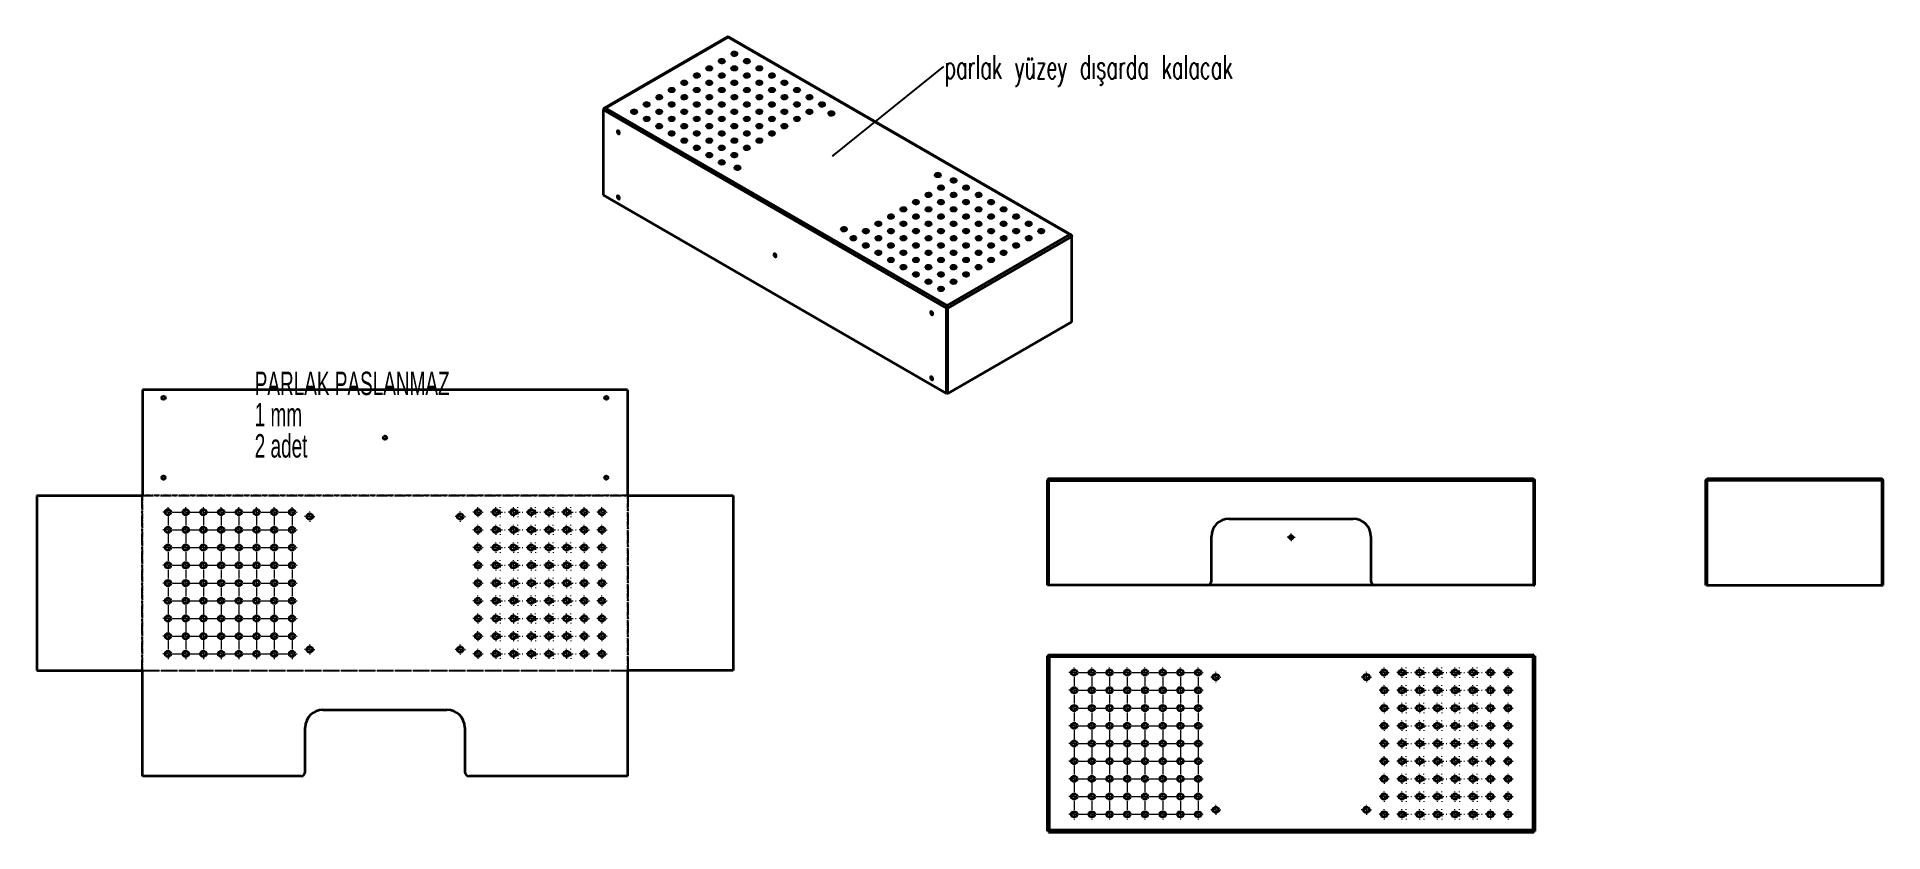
# Model space of a CAD drawing. Header units: millimetres. Extents: x -703 to 1382, y -307 to 590.
import ezdxf

# ---------------------------------------------------------------- set-up
doc = ezdxf.new("R2010")
doc.units = ezdxf.units.MM
doc.linetypes.add('CENTER', pattern=[10.16, 6.35, -1.27, 1.27, -1.27])
doc.linetypes.add('CENTERX2', pattern=[20.32, 12.7, -2.54, 2.54, -2.54])
doc.styles.add('SLDTEXTSTYLE0', font='TXT', dxfattribs={"width": 0.605})
doc.styles.add('SLDTEXTSTYLE1', font='TXT', dxfattribs={"width": 0.605, "bigfont": 'bigfont'})
doc.dimstyles.new('SLDDIMSTYLE0', dxfattribs={"dimtxt": 0.18, "dimasz": 1, "dimexe": 0, "dimexo": 0.0625, "dimgap": 0, "dimtad": 0, "dimtih": 1, "dimtoh": 1, "dimdec": 0, "dimrnd": 1e-09, "dimzin": 0, "dimdsep": 46, "dimtxsty": 'Standard', "dimblk1": 'DOT', "dimblk2": 'DOT', "dimsah": 1, "dimcen": 0.09, "dimadec": 0, "dimazin": 0, "dimtfac": 1, "dimtdec": 0, "dimtofl": 0, "dimtmove": 0, "dimatfit": 3, "dimldrblk": 'DOT', "dimfxl": 1, "dimfrac": 2, "dimtolj": 1, "dimtzin": 0, "dimarcsym": 0})

msp = doc.modelspace()

# ---------------------------------------------------------------- texts
at = {"color": 7, "linetype": 'Continuous', "lineweight": 0, "attachment_point": 1, "style": 'SLDTEXTSTYLE0'}
for s, insert, char_height in [('PARLAK PASLANMAZ', (-457, 212.3), 26.458), ('1 mm', (-457, 177.1), 26.46), ('2 adet', (-457, 141.8), 26.46)]:
    msp.add_mtext(s, dxfattribs=dict(at, insert=insert, char_height=char_height))

# ---------------------------------------------------------------- blocks, each defined once
blk = doc.blocks.new('SW_CENTERMARKSYMBOL_0')
at = {"color": 0, "linetype": 'Continuous', "lineweight": 18}
for p, q in [((-5, 0), (-5.75, 0)), ((0, 0), (-2.5, 0)), ((0, 5), (0, 5.75)), ((0, 0), (0, 2.5)), ((0, 0), (0, -2.5)), ((0, 0), (2.5, 0)), ((5, 0), (5.75, 0)), ((0, -5), (0, -5.75))]:
    blk.add_line(p, q, dxfattribs=at)
blk = doc.blocks.new('SW_CENTERMARKSYMBOL_1')
at = {"color": 0, "linetype": 'Continuous', "lineweight": 18}
for p, q in [((-5, 0), (-5.75, 0)), ((0, 0), (-2.5, 0)), ((0, 5), (0, 5.75)), ((0, 0), (0, 2.5)), ((0, 0), (0, -2.5)), ((0, 0), (2.5, 0)), ((5, 0), (5.75, 0)), ((0, -5), (0, -5.75))]:
    blk.add_line(p, q, dxfattribs=at)
blk = doc.blocks.new('SW_CENTERMARKSYMBOL_2')
at = {"color": 0, "linetype": 'Continuous', "lineweight": 18}
for p, q in [((-5, 0), (-5.75, 0)), ((0, 0), (-2.5, 0)), ((0, 5), (0, 5.75)), ((0, 0), (0, 2.5)), ((0, 0), (0, -2.5)), ((0, 0), (2.5, 0)), ((5, 0), (5.75, 0)), ((0, -5), (0, -5.75))]:
    blk.add_line(p, q, dxfattribs=at)
blk = doc.blocks.new('SW_CENTERMARKSYMBOL_3')
at = {"color": 0, "linetype": 'Continuous', "lineweight": 18}
for p, q in [((-5, 0), (-5.75, 0)), ((0, 0), (-2.5, 0)), ((0, 5), (0, 5.75)), ((0, 0), (0, 2.5)), ((0, 0), (0, -2.5)), ((0, 0), (2.5, 0)), ((5, 0), (5.75, 0)), ((0, -5), (0, -5.75))]:
    blk.add_line(p, q, dxfattribs=at)
blk = doc.blocks.new('SW_CENTERMARKSYMBOL_4')
at = {"color": 0, "linetype": 'Continuous', "lineweight": 18}
for p, q in [((-5, 0), (-5.75, 0)), ((0, 0), (-2.5, 0)), ((0, 5), (0, 5.75)), ((0, 0), (0, 2.5)), ((0, 0), (0, -2.5)), ((0, 0), (2.5, 0)), ((5, 0), (5.75, 0)), ((0, -5), (0, -5.75))]:
    blk.add_line(p, q, dxfattribs=at)
blk = doc.blocks.new('SW_CENTERMARKSYMBOL_5')
at = {"color": 0, "linetype": 'Continuous', "lineweight": 18}
for p, q in [((-5, 0), (-5.75, 0)), ((0, 0), (-2.5, 0)), ((0, 5), (0, 5.75)), ((0, 0), (0, 2.5)), ((0, 0), (0, -2.5)), ((0, 0), (2.5, 0)), ((5, 0), (5.75, 0)), ((0, -5), (0, -5.75))]:
    blk.add_line(p, q, dxfattribs=at)
blk = doc.blocks.new('SW_CENTERMARKSYMBOL_6')
at = {"color": 0, "linetype": 'Continuous', "lineweight": 18}
for p, q in [((-5, 0), (-5.75, 0)), ((0, 0), (-2.5, 0)), ((0, 5), (0, 5.75)), ((0, 0), (0, 2.5)), ((0, 0), (0, -2.5)), ((0, 0), (2.5, 0)), ((5, 0), (5.75, 0)), ((0, -5), (0, -5.75))]:
    blk.add_line(p, q, dxfattribs=at)
blk = doc.blocks.new('SW_CENTERMARKSYMBOL_7')
at = {"color": 0, "linetype": 'Continuous', "lineweight": 18}
for p, q in [((-5, 0), (-5.75, 0)), ((0, 0), (-2.5, 0)), ((0, 5), (0, 5.75)), ((0, 0), (0, 2.5)), ((0, 0), (0, -2.5)), ((0, 0), (2.5, 0)), ((5, 0), (5.75, 0)), ((0, -5), (0, -5.75))]:
    blk.add_line(p, q, dxfattribs=at)
blk = doc.blocks.new('SW_CENTERMARKSYMBOL_8')
at = {"color": 0, "linetype": 'Continuous', "lineweight": 18}
for p, q in [((-5, 0), (-5.75, 0)), ((0, 0), (-2.5, 0)), ((0, 5), (0, 5.75)), ((0, 0), (0, 2.5)), ((0, 0), (0, -2.5)), ((0, 0), (2.5, 0)), ((5, 0), (5.75, 0)), ((0, -5), (0, -5.75))]:
    blk.add_line(p, q, dxfattribs=at)
blk = doc.blocks.new('SW_CENTERMARKSYMBOL_9')
at = {"color": 0, "linetype": 'Continuous', "lineweight": 18}
for p, q in [((-5, 0), (-5.75, 0)), ((0, 0), (-2.5, 0)), ((0, 5), (0, 5.75)), ((0, 0), (0, 2.5)), ((0, 0), (0, -2.5)), ((0, 0), (2.5, 0)), ((5, 0), (5.75, 0)), ((0, -5), (0, -5.75))]:
    blk.add_line(p, q, dxfattribs=at)
blk = doc.blocks.new('SW_CENTERMARKSYMBOL_10')
at = {"color": 0, "linetype": 'Continuous', "lineweight": 18}
for p, q in [((-5, 0), (-5.75, 0)), ((0, 0), (-2.5, 0)), ((0, 5), (0, 5.75)), ((0, 0), (0, 2.5)), ((0, 0), (0, -2.5)), ((0, 0), (2.5, 0)), ((5, 0), (5.75, 0)), ((0, -5), (0, -5.75))]:
    blk.add_line(p, q, dxfattribs=at)
blk = doc.blocks.new('SW_CENTERMARKSYMBOL_11')
at = {"color": 0, "linetype": 'Continuous', "lineweight": 18}
for p, q in [((-5, 0), (-5.75, 0)), ((0, 0), (-2.5, 0)), ((0, 5), (0, 5.75)), ((0, 0), (0, 2.5)), ((0, 0), (0, -2.5)), ((0, 0), (2.5, 0)), ((5, 0), (5.75, 0)), ((0, -5), (0, -5.75))]:
    blk.add_line(p, q, dxfattribs=at)
blk = doc.blocks.new('SW_CENTERMARKSYMBOL_12')
at = {"color": 0, "linetype": 'Continuous', "lineweight": 18}
for p, q in [((-5, 0), (-5.75, 0)), ((0, 0), (-2.5, 0)), ((0, 5), (0, 5.75)), ((0, 0), (0, 2.5)), ((0, 0), (0, -2.5)), ((0, 0), (2.5, 0)), ((5, 0), (5.75, 0)), ((0, -5), (0, -5.75))]:
    blk.add_line(p, q, dxfattribs=at)
blk = doc.blocks.new('SW_CENTERMARKSYMBOL_13')
at = {"color": 0, "linetype": 'Continuous', "lineweight": 18}
for p, q in [((-5, 0), (-5.75, 0)), ((0, 0), (-2.5, 0)), ((0, 5), (0, 5.75)), ((0, 0), (0, 2.5)), ((0, 0), (0, -2.5)), ((0, 0), (2.5, 0)), ((5, 0), (5.75, 0)), ((0, -5), (0, -5.75))]:
    blk.add_line(p, q, dxfattribs=at)
blk = doc.blocks.new('SW_CENTERMARKSYMBOL_14')
at = {"color": 0, "linetype": 'Continuous', "lineweight": 18}
for p, q in [((-5, 0), (-5.75, 0)), ((0, 0), (-2.5, 0)), ((0, 5), (0, 5.75)), ((0, 0), (0, 2.5)), ((0, 0), (0, -2.5)), ((0, 0), (2.5, 0)), ((5, 0), (5.75, 0)), ((0, -5), (0, -5.75))]:
    blk.add_line(p, q, dxfattribs=at)
blk = doc.blocks.new('SW_CENTERMARKSYMBOL_15')
at = {"color": 0, "linetype": 'Continuous', "lineweight": 18}
for p, q in [((-5, 0), (-5.75, 0)), ((0, 0), (-2.5, 0)), ((0, 5), (0, 5.75)), ((0, 0), (0, 2.5)), ((0, 0), (0, -2.5)), ((0, 0), (2.5, 0)), ((5, 0), (5.75, 0)), ((0, -5), (0, -5.75))]:
    blk.add_line(p, q, dxfattribs=at)
blk = doc.blocks.new('SW_CENTERMARKSYMBOL_16')
at = {"color": 0, "linetype": 'Continuous', "lineweight": 18}
for p, q in [((-5, 0), (-5.75, 0)), ((0, 0), (-2.5, 0)), ((0, 5), (0, 5.75)), ((0, 0), (0, 2.5)), ((0, 0), (0, -2.5)), ((0, 0), (2.5, 0)), ((5, 0), (5.75, 0)), ((0, -5), (0, -5.75))]:
    blk.add_line(p, q, dxfattribs=at)
blk = doc.blocks.new('SW_CENTERMARKSYMBOL_17')
at = {"color": 0, "linetype": 'Continuous', "lineweight": 18}
for p, q in [((-5, 0), (-5.75, 0)), ((0, 0), (-2.5, 0)), ((0, 5), (0, 5.75)), ((0, 0), (0, 2.5)), ((0, 0), (0, -2.5)), ((0, 0), (2.5, 0)), ((5, 0), (5.75, 0)), ((0, -5), (0, -5.75))]:
    blk.add_line(p, q, dxfattribs=at)
blk = doc.blocks.new('SW_CENTERMARKSYMBOL_18')
at = {"color": 0, "linetype": 'Continuous', "lineweight": 18}
for p, q in [((-5, 0), (-5.75, 0)), ((0, 0), (-2.5, 0)), ((0, 5), (0, 5.75)), ((0, 0), (0, 2.5)), ((0, 0), (0, -2.5)), ((0, 0), (2.5, 0)), ((5, 0), (5.75, 0)), ((0, -5), (0, -5.75))]:
    blk.add_line(p, q, dxfattribs=at)
blk = doc.blocks.new('SW_CENTERMARKSYMBOL_19')
at = {"color": 0, "linetype": 'Continuous', "lineweight": 18}
for p, q in [((-5, 0), (-5.75, 0)), ((0, 0), (-2.5, 0)), ((0, 5), (0, 5.75)), ((0, 0), (0, 2.5)), ((0, 0), (0, -2.5)), ((0, 0), (2.5, 0)), ((5, 0), (5.75, 0)), ((0, -5), (0, -5.75))]:
    blk.add_line(p, q, dxfattribs=at)
blk = doc.blocks.new('SW_CENTERMARKSYMBOL_20')
at = {"color": 0, "linetype": 'Continuous', "lineweight": 18}
for p, q in [((-5, 0), (-5.75, 0)), ((0, 0), (-2.5, 0)), ((0, 5), (0, 5.75)), ((0, 0), (0, 2.5)), ((0, 0), (0, -2.5)), ((0, 0), (2.5, 0)), ((5, 0), (5.75, 0)), ((0, -5), (0, -5.75))]:
    blk.add_line(p, q, dxfattribs=at)
blk = doc.blocks.new('SW_CENTERMARKSYMBOL_21')
at = {"color": 0, "linetype": 'Continuous', "lineweight": 18}
for p, q in [((-5, 0), (-5.75, 0)), ((0, 0), (-2.5, 0)), ((0, 5), (0, 5.75)), ((0, 0), (0, 2.5)), ((0, 0), (0, -2.5)), ((0, 0), (2.5, 0)), ((5, 0), (5.75, 0)), ((0, -5), (0, -5.75))]:
    blk.add_line(p, q, dxfattribs=at)
blk = doc.blocks.new('SW_CENTERMARKSYMBOL_22')
at = {"color": 0, "linetype": 'Continuous', "lineweight": 18}
for p, q in [((-5, 0), (-5.75, 0)), ((0, 0), (-2.5, 0)), ((0, 5), (0, 5.75)), ((0, 0), (0, 2.5)), ((0, 0), (0, -2.5)), ((0, 0), (2.5, 0)), ((5, 0), (5.75, 0)), ((0, -5), (0, -5.75))]:
    blk.add_line(p, q, dxfattribs=at)
blk = doc.blocks.new('SW_CENTERMARKSYMBOL_23')
at = {"color": 0, "linetype": 'Continuous', "lineweight": 18}
for p, q in [((-5, 0), (-5.75, 0)), ((0, 0), (-2.5, 0)), ((0, 5), (0, 5.75)), ((0, 0), (0, 2.5)), ((0, 0), (0, -2.5)), ((0, 0), (2.5, 0)), ((5, 0), (5.75, 0)), ((0, -5), (0, -5.75))]:
    blk.add_line(p, q, dxfattribs=at)
blk = doc.blocks.new('SW_CENTERMARKSYMBOL_24')
at = {"color": 0, "linetype": 'Continuous', "lineweight": 18}
for p, q in [((-5, 0), (-5.75, 0)), ((0, 0), (-2.5, 0)), ((0, 5), (0, 5.75)), ((0, 0), (0, 2.5)), ((0, 0), (0, -2.5)), ((0, 0), (2.5, 0)), ((5, 0), (5.75, 0)), ((0, -5), (0, -5.75))]:
    blk.add_line(p, q, dxfattribs=at)
blk = doc.blocks.new('SW_CENTERMARKSYMBOL_25')
at = {"color": 0, "linetype": 'Continuous', "lineweight": 18}
for p, q in [((-5, 0), (-5.75, 0)), ((0, 0), (-2.5, 0)), ((0, 5), (0, 5.75)), ((0, 0), (0, 2.5)), ((0, 0), (0, -2.5)), ((0, 0), (2.5, 0)), ((5, 0), (5.75, 0)), ((0, -5), (0, -5.75))]:
    blk.add_line(p, q, dxfattribs=at)
blk = doc.blocks.new('SW_CENTERMARKSYMBOL_26')
at = {"color": 0, "linetype": 'Continuous', "lineweight": 18}
for p, q in [((-5, 0), (-5.75, 0)), ((0, 0), (-2.5, 0)), ((0, 5), (0, 5.75)), ((0, 0), (0, 2.5)), ((0, 0), (0, -2.5)), ((0, 0), (2.5, 0)), ((5, 0), (5.75, 0)), ((0, -5), (0, -5.75))]:
    blk.add_line(p, q, dxfattribs=at)
blk = doc.blocks.new('SW_CENTERMARKSYMBOL_27')
at = {"color": 0, "linetype": 'Continuous', "lineweight": 18}
for p, q in [((-5, 0), (-5.75, 0)), ((0, 0), (-2.5, 0)), ((0, 5), (0, 5.75)), ((0, 0), (0, 2.5)), ((0, 0), (0, -2.5)), ((0, 0), (2.5, 0)), ((5, 0), (5.75, 0)), ((0, -5), (0, -5.75))]:
    blk.add_line(p, q, dxfattribs=at)
blk = doc.blocks.new('SW_CENTERMARKSYMBOL_28')
at = {"color": 0, "linetype": 'Continuous', "lineweight": 18}
for p, q in [((-5, 0), (-5.75, 0)), ((0, 0), (-2.5, 0)), ((0, 5), (0, 5.75)), ((0, 0), (0, 2.5)), ((0, 0), (0, -2.5)), ((0, 0), (2.5, 0)), ((5, 0), (5.75, 0)), ((0, -5), (0, -5.75))]:
    blk.add_line(p, q, dxfattribs=at)
blk = doc.blocks.new('SW_CENTERMARKSYMBOL_29')
at = {"color": 0, "linetype": 'Continuous', "lineweight": 18}
for p, q in [((-5, 0), (-5.75, 0)), ((0, 0), (-2.5, 0)), ((0, 5), (0, 5.75)), ((0, 0), (0, 2.5)), ((0, 0), (0, -2.5)), ((0, 0), (2.5, 0)), ((5, 0), (5.75, 0)), ((0, -5), (0, -5.75))]:
    blk.add_line(p, q, dxfattribs=at)
blk = doc.blocks.new('SW_CENTERMARKSYMBOL_30')
at = {"color": 0, "linetype": 'Continuous', "lineweight": 18}
for p, q in [((-5, 0), (-5.75, 0)), ((0, 0), (-2.5, 0)), ((0, 5), (0, 5.75)), ((0, 0), (0, 2.5)), ((0, 0), (0, -2.5)), ((0, 0), (2.5, 0)), ((5, 0), (5.75, 0)), ((0, -5), (0, -5.75))]:
    blk.add_line(p, q, dxfattribs=at)
blk = doc.blocks.new('SW_CENTERMARKSYMBOL_31')
at = {"color": 0, "linetype": 'Continuous', "lineweight": 18}
for p, q in [((-5, 0), (-5.75, 0)), ((0, 0), (-2.5, 0)), ((0, 5), (0, 5.75)), ((0, 0), (0, 2.5)), ((0, 0), (0, -2.5)), ((0, 0), (2.5, 0)), ((5, 0), (5.75, 0)), ((0, -5), (0, -5.75))]:
    blk.add_line(p, q, dxfattribs=at)
blk = doc.blocks.new('SW_CENTERMARKSYMBOL_32')
at = {"color": 0, "linetype": 'Continuous', "lineweight": 18}
for p, q in [((-5, 0), (-5.75, 0)), ((0, 0), (-2.5, 0)), ((0, 5), (0, 5.75)), ((0, 0), (0, 2.5)), ((0, 0), (0, -2.5)), ((0, 0), (2.5, 0)), ((5, 0), (5.75, 0)), ((0, -5), (0, -5.75))]:
    blk.add_line(p, q, dxfattribs=at)
blk = doc.blocks.new('SW_CENTERMARKSYMBOL_33')
at = {"color": 0, "linetype": 'Continuous', "lineweight": 18}
for p, q in [((-5, 0), (-5.75, 0)), ((0, 0), (-2.5, 0)), ((0, 5), (0, 5.75)), ((0, 0), (0, 2.5)), ((0, 0), (0, -2.5)), ((0, 0), (2.5, 0)), ((5, 0), (5.75, 0)), ((0, -5), (0, -5.75))]:
    blk.add_line(p, q, dxfattribs=at)
blk = doc.blocks.new('SW_CENTERMARKSYMBOL_34')
at = {"color": 0, "linetype": 'Continuous', "lineweight": 18}
for p, q in [((-5, 0), (-5.75, 0)), ((0, 0), (-2.5, 0)), ((0, 5), (0, 5.75)), ((0, 0), (0, 2.5)), ((0, 0), (0, -2.5)), ((0, 0), (2.5, 0)), ((5, 0), (5.75, 0)), ((0, -5), (0, -5.75))]:
    blk.add_line(p, q, dxfattribs=at)
blk = doc.blocks.new('SW_CENTERMARKSYMBOL_35')
at = {"color": 0, "linetype": 'Continuous', "lineweight": 18}
for p, q in [((-5, 0), (-5.75, 0)), ((0, 0), (-2.5, 0)), ((0, 5), (0, 5.75)), ((0, 0), (0, 2.5)), ((0, 0), (0, -2.5)), ((0, 0), (2.5, 0)), ((5, 0), (5.75, 0)), ((0, -5), (0, -5.75))]:
    blk.add_line(p, q, dxfattribs=at)
blk = doc.blocks.new('SW_CENTERMARKSYMBOL_36')
at = {"color": 0, "linetype": 'Continuous', "lineweight": 18}
for p, q in [((-5, 0), (-5.75, 0)), ((0, 0), (-2.5, 0)), ((0, 5), (0, 5.75)), ((0, 0), (0, 2.5)), ((0, 0), (0, -2.5)), ((0, 0), (2.5, 0)), ((5, 0), (5.75, 0)), ((0, -5), (0, -5.75))]:
    blk.add_line(p, q, dxfattribs=at)
blk = doc.blocks.new('SW_CENTERMARKSYMBOL_37')
at = {"color": 0, "linetype": 'Continuous', "lineweight": 18}
for p, q in [((-5, 0), (-5.75, 0)), ((0, 0), (-2.5, 0)), ((0, 5), (0, 5.75)), ((0, 0), (0, 2.5)), ((0, 0), (0, -2.5)), ((0, 0), (2.5, 0)), ((5, 0), (5.75, 0)), ((0, -5), (0, -5.75))]:
    blk.add_line(p, q, dxfattribs=at)
blk = doc.blocks.new('SW_CENTERMARKSYMBOL_38')
at = {"color": 0, "linetype": 'Continuous', "lineweight": 18}
for p, q in [((-5, 0), (-5.75, 0)), ((0, 0), (-2.5, 0)), ((0, 5), (0, 5.75)), ((0, 0), (0, 2.5)), ((0, 0), (0, -2.5)), ((0, 0), (2.5, 0)), ((5, 0), (5.75, 0)), ((0, -5), (0, -5.75))]:
    blk.add_line(p, q, dxfattribs=at)
blk = doc.blocks.new('SW_CENTERMARKSYMBOL_39')
at = {"color": 0, "linetype": 'Continuous', "lineweight": 18}
for p, q in [((-5, 0), (-5.75, 0)), ((0, 0), (-2.5, 0)), ((0, 5), (0, 5.75)), ((0, 0), (0, 2.5)), ((0, 0), (0, -2.5)), ((0, 0), (2.5, 0)), ((5, 0), (5.75, 0)), ((0, -5), (0, -5.75))]:
    blk.add_line(p, q, dxfattribs=at)
blk = doc.blocks.new('SW_CENTERMARKSYMBOL_40')
at = {"color": 0, "linetype": 'Continuous', "lineweight": 18}
for p, q in [((-5, 0), (-5.75, 0)), ((0, 0), (-2.5, 0)), ((0, 5), (0, 5.75)), ((0, 0), (0, 2.5)), ((0, 0), (0, -2.5)), ((0, 0), (2.5, 0)), ((5, 0), (5.75, 0)), ((0, -5), (0, -5.75))]:
    blk.add_line(p, q, dxfattribs=at)
blk = doc.blocks.new('SW_CENTERMARKSYMBOL_41')
at = {"color": 0, "linetype": 'Continuous', "lineweight": 18}
for p, q in [((-5, 0), (-5.75, 0)), ((0, 0), (-2.5, 0)), ((0, 5), (0, 5.75)), ((0, 0), (0, 2.5)), ((0, 0), (0, -2.5)), ((0, 0), (2.5, 0)), ((5, 0), (5.75, 0)), ((0, -5), (0, -5.75))]:
    blk.add_line(p, q, dxfattribs=at)
blk = doc.blocks.new('SW_CENTERMARKSYMBOL_42')
at = {"color": 0, "linetype": 'Continuous', "lineweight": 18}
for p, q in [((-5, 0), (-5.75, 0)), ((0, 0), (-2.5, 0)), ((0, 5), (0, 5.75)), ((0, 0), (0, 2.5)), ((0, 0), (0, -2.5)), ((0, 0), (2.5, 0)), ((5, 0), (5.75, 0)), ((0, -5), (0, -5.75))]:
    blk.add_line(p, q, dxfattribs=at)
blk = doc.blocks.new('SW_CENTERMARKSYMBOL_43')
at = {"color": 0, "linetype": 'Continuous', "lineweight": 18}
for p, q in [((-5, 0), (-5.75, 0)), ((0, 0), (-2.5, 0)), ((0, 5), (0, 5.75)), ((0, 0), (0, 2.5)), ((0, 0), (0, -2.5)), ((0, 0), (2.5, 0)), ((5, 0), (5.75, 0)), ((0, -5), (0, -5.75))]:
    blk.add_line(p, q, dxfattribs=at)
blk = doc.blocks.new('SW_CENTERMARKSYMBOL_44')
at = {"color": 0, "linetype": 'Continuous', "lineweight": 18}
for p, q in [((-5, 0), (-5.75, 0)), ((0, 0), (-2.5, 0)), ((0, 5), (0, 5.75)), ((0, 0), (0, 2.5)), ((0, 0), (0, -2.5)), ((0, 0), (2.5, 0)), ((5, 0), (5.75, 0)), ((0, -5), (0, -5.75))]:
    blk.add_line(p, q, dxfattribs=at)
blk = doc.blocks.new('SW_CENTERMARKSYMBOL_45')
at = {"color": 0, "linetype": 'Continuous', "lineweight": 18}
for p, q in [((-5, 0), (-5.75, 0)), ((0, 0), (-2.5, 0)), ((0, 5), (0, 5.75)), ((0, 0), (0, 2.5)), ((0, 0), (0, -2.5)), ((0, 0), (2.5, 0)), ((5, 0), (5.75, 0)), ((0, -5), (0, -5.75))]:
    blk.add_line(p, q, dxfattribs=at)
blk = doc.blocks.new('SW_CENTERMARKSYMBOL_46')
at = {"color": 0, "linetype": 'Continuous', "lineweight": 18}
for p, q in [((-5, 0), (-5.75, 0)), ((0, 0), (-2.5, 0)), ((0, 5), (0, 5.75)), ((0, 0), (0, 2.5)), ((0, 0), (0, -2.5)), ((0, 0), (2.5, 0)), ((5, 0), (5.75, 0)), ((0, -5), (0, -5.75))]:
    blk.add_line(p, q, dxfattribs=at)
blk = doc.blocks.new('SW_CENTERMARKSYMBOL_47')
at = {"color": 0, "linetype": 'Continuous', "lineweight": 18}
for p, q in [((-5, 0), (-5.75, 0)), ((0, 0), (-2.5, 0)), ((0, 5), (0, 5.75)), ((0, 0), (0, 2.5)), ((0, 0), (0, -2.5)), ((0, 0), (2.5, 0)), ((5, 0), (5.75, 0)), ((0, -5), (0, -5.75))]:
    blk.add_line(p, q, dxfattribs=at)
blk = doc.blocks.new('SW_CENTERMARKSYMBOL_48')
at = {"color": 0, "linetype": 'Continuous', "lineweight": 18}
for p, q in [((-5, 0), (-5.75, 0)), ((0, 0), (-2.5, 0)), ((0, 5), (0, 5.75)), ((0, 0), (0, 2.5)), ((0, 0), (0, -2.5)), ((0, 0), (2.5, 0)), ((5, 0), (5.75, 0)), ((0, -5), (0, -5.75))]:
    blk.add_line(p, q, dxfattribs=at)
blk = doc.blocks.new('SW_CENTERMARKSYMBOL_49')
at = {"color": 0, "linetype": 'Continuous', "lineweight": 18}
for p, q in [((-5, 0), (-5.75, 0)), ((0, 0), (-2.5, 0)), ((0, 5), (0, 5.75)), ((0, 0), (0, 2.5)), ((0, 0), (0, -2.5)), ((0, 0), (2.5, 0)), ((5, 0), (5.75, 0)), ((0, -5), (0, -5.75))]:
    blk.add_line(p, q, dxfattribs=at)
blk = doc.blocks.new('SW_CENTERMARKSYMBOL_50')
at = {"color": 0, "linetype": 'Continuous', "lineweight": 18}
for p, q in [((-5, 0), (-5.75, 0)), ((0, 0), (-2.5, 0)), ((0, 5), (0, 5.75)), ((0, 0), (0, 2.5)), ((0, 0), (0, -2.5)), ((0, 0), (2.5, 0)), ((5, 0), (5.75, 0)), ((0, -5), (0, -5.75))]:
    blk.add_line(p, q, dxfattribs=at)
blk = doc.blocks.new('SW_CENTERMARKSYMBOL_51')
at = {"color": 0, "linetype": 'Continuous', "lineweight": 18}
for p, q in [((-5, 0), (-5.75, 0)), ((0, 0), (-2.5, 0)), ((0, 5), (0, 5.75)), ((0, 0), (0, 2.5)), ((0, 0), (0, -2.5)), ((0, 0), (2.5, 0)), ((5, 0), (5.75, 0)), ((0, -5), (0, -5.75))]:
    blk.add_line(p, q, dxfattribs=at)
blk = doc.blocks.new('SW_CENTERMARKSYMBOL_52')
at = {"color": 0, "linetype": 'Continuous', "lineweight": 18}
for p, q in [((-5, 0), (-5.75, 0)), ((0, 0), (-2.5, 0)), ((0, 5), (0, 5.75)), ((0, 0), (0, 2.5)), ((0, 0), (0, -2.5)), ((0, 0), (2.5, 0)), ((5, 0), (5.75, 0)), ((0, -5), (0, -5.75))]:
    blk.add_line(p, q, dxfattribs=at)
blk = doc.blocks.new('SW_CENTERMARKSYMBOL_53')
at = {"color": 0, "linetype": 'Continuous', "lineweight": 18}
for p, q in [((-5, 0), (-5.75, 0)), ((0, 0), (-2.5, 0)), ((0, 5), (0, 5.75)), ((0, 0), (0, 2.5)), ((0, 0), (0, -2.5)), ((0, 0), (2.5, 0)), ((5, 0), (5.75, 0)), ((0, -5), (0, -5.75))]:
    blk.add_line(p, q, dxfattribs=at)
blk = doc.blocks.new('SW_CENTERMARKSYMBOL_54')
at = {"color": 0, "linetype": 'Continuous', "lineweight": 18}
for p, q in [((-5, 0), (-5.75, 0)), ((0, 0), (-2.5, 0)), ((0, 5), (0, 5.75)), ((0, 0), (0, 2.5)), ((0, 0), (0, -2.5)), ((0, 0), (2.5, 0)), ((5, 0), (5.75, 0)), ((0, -5), (0, -5.75))]:
    blk.add_line(p, q, dxfattribs=at)
blk = doc.blocks.new('SW_CENTERMARKSYMBOL_55')
at = {"color": 0, "linetype": 'Continuous', "lineweight": 18}
for p, q in [((-5, 0), (-5.75, 0)), ((0, 0), (-2.5, 0)), ((0, 5), (0, 5.75)), ((0, 0), (0, 2.5)), ((0, 0), (0, -2.5)), ((0, 0), (2.5, 0)), ((5, 0), (5.75, 0)), ((0, -5), (0, -5.75))]:
    blk.add_line(p, q, dxfattribs=at)
blk = doc.blocks.new('SW_CENTERMARKSYMBOL_56')
at = {"color": 0, "linetype": 'Continuous', "lineweight": 18}
for p, q in [((-5, 0), (-5.75, 0)), ((0, 0), (-2.5, 0)), ((0, 5), (0, 5.75)), ((0, 0), (0, 2.5)), ((0, 0), (0, -2.5)), ((0, 0), (2.5, 0)), ((5, 0), (5.75, 0)), ((0, -5), (0, -5.75))]:
    blk.add_line(p, q, dxfattribs=at)
blk = doc.blocks.new('SW_CENTERMARKSYMBOL_57')
at = {"color": 0, "linetype": 'Continuous', "lineweight": 18}
for p, q in [((-5, 0), (-5.75, 0)), ((0, 0), (-2.5, 0)), ((0, 5), (0, 5.75)), ((0, 0), (0, 2.5)), ((0, 0), (0, -2.5)), ((0, 0), (2.5, 0)), ((5, 0), (5.75, 0)), ((0, -5), (0, -5.75))]:
    blk.add_line(p, q, dxfattribs=at)
blk = doc.blocks.new('SW_CENTERMARKSYMBOL_58')
at = {"color": 0, "linetype": 'Continuous', "lineweight": 18}
for p, q in [((-5, 0), (-5.75, 0)), ((0, 0), (-2.5, 0)), ((0, 5), (0, 5.75)), ((0, 0), (0, 2.5)), ((0, 0), (0, -2.5)), ((0, 0), (2.5, 0)), ((5, 0), (5.75, 0)), ((0, -5), (0, -5.75))]:
    blk.add_line(p, q, dxfattribs=at)
blk = doc.blocks.new('SW_CENTERMARKSYMBOL_59')
at = {"color": 0, "linetype": 'Continuous', "lineweight": 18}
for p, q in [((-5, 140), (-5.8, 140)), ((0, 140), (-2.5, 140)), ((0, 145), (0, 145.8)), ((0, 140), (0, 142.5)), ((0, 140), (2.5, 140)), ((0, 140), (0, 137.5)), ((0, 135), (0, 125)), ((5, 140), (15, 140)), ((20, 140), (17.5, 140)), ((20, 145), (20, 145.8)), ((20, 140), (20, 142.5)), ((20, 140), (22.5, 140)), ((20, 140), (20, 137.5)), ((20, 135), (20, 125)), ((25, 140), (35, 140)), ((40, 140), (37.5, 140)), ((40, 145), (40, 145.8)), ((40, 140), (40, 142.5)), ((40, 140), (42.5, 140)), ((40, 140), (40, 137.5)), ((40, 135), (40, 125)), ((45, 140), (55, 140)), ((60, 140), (57.5, 140)), ((60, 145), (60, 145.8)), ((60, 140), (60, 142.5)), ((60, 140), (62.5, 140)), ((60, 140), (60, 137.5)), ((60, 135), (60, 125)), ((65, 140), (75, 140)), ((80, 140), (77.5, 140)), ((80, 145), (80, 145.8)), ((80, 140), (80, 142.5)), ((80, 140), (82.5, 140)), ((80, 140), (80, 137.5)), ((80, 135), (80, 125)), ((85, 140), (95, 140)), ((100, 140), (97.5, 140)), ((100, 145), (100, 145.8)), ((100, 140), (100, 142.5)), ((100, 140), (102.5, 140)), ((100, 140), (100, 137.5)), ((100, 135), (100, 125)), ((105, 140), (115, 140)), ((120, 140), (117.5, 140)), ((120, 145), (120, 145.8)), ((120, 140), (120, 142.5)), ((120, 140), (122.5, 140)), ((120, 140), (120, 137.5)), ((120, 135), (120, 125)), ((125, 140), (135, 140)), ((140, 140), (137.5, 140)), ((140, 145), (140, 145.8)), ((140, 140), (140, 142.5)), ((140, 140), (142.5, 140)), ((140, 140), (140, 137.5)), ((140, 135), (140, 125)), ((145, 140), (145.8, 140)), ((-5, 120), (-5.8, 120)), ((0, 120), (-2.5, 120)), ((0, 120), (0, 122.5)), ((0, 120), (2.5, 120)), ((0, 120), (0, 117.5)), ((0, 115), (0, 105)), ((5, 120), (15, 120)), ((20, 120), (17.5, 120)), ((20, 120), (20, 122.5)), ((20, 120), (22.5, 120)), ((20, 120), (20, 117.5)), ((20, 115), (20, 105)), ((25, 120), (35, 120)), ((40, 120), (37.5, 120)), ((40, 120), (40, 122.5)), ((40, 120), (42.5, 120)), ((40, 120), (40, 117.5)), ((40, 115), (40, 105)), ((45, 120), (55, 120)), ((60, 120), (57.5, 120)), ((60, 120), (60, 122.5)), ((60, 120), (62.5, 120)), ((60, 120), (60, 117.5)), ((60, 115), (60, 105)), ((65, 120), (75, 120)), ((80, 120), (77.5, 120)), ((80, 120), (80, 122.5)), ((80, 120), (82.5, 120)), ((80, 120), (80, 117.5)), ((80, 115), (80, 105)), ((85, 120), (95, 120)), ((100, 120), (97.5, 120)), ((100, 120), (100, 122.5)), ((100, 120), (102.5, 120)), ((100, 120), (100, 117.5)), ((100, 115), (100, 105)), ((105, 120), (115, 120)), ((120, 120), (117.5, 120)), ((120, 120), (120, 122.5)), ((120, 120), (122.5, 120)), ((120, 120), (120, 117.5)), ((120, 115), (120, 105)), ((125, 120), (135, 120)), ((140, 120), (137.5, 120)), ((140, 120), (140, 122.5)), ((140, 120), (142.5, 120)), ((140, 120), (140, 117.5)), ((140, 115), (140, 105)), ((145, 120), (145.8, 120)), ((-5, 100), (-5.8, 100)), ((0, 100), (-2.5, 100)), ((0, 100), (0, 102.5)), ((0, 100), (2.5, 100)), ((0, 100), (0, 97.5)), ((0, 95), (0, 85)), ((5, 100), (15, 100)), ((20, 100), (17.5, 100)), ((20, 100), (20, 102.5)), ((20, 100), (22.5, 100)), ((20, 100), (20, 97.5)), ((20, 95), (20, 85)), ((25, 100), (35, 100)), ((40, 100), (37.5, 100)), ((40, 100), (40, 102.5)), ((40, 100), (42.5, 100)), ((40, 100), (40, 97.5)), ((40, 95), (40, 85)), ((45, 100), (55, 100)), ((60, 100), (57.5, 100)), ((60, 100), (60, 102.5)), ((60, 100), (62.5, 100)), ((60, 100), (60, 97.5)), ((60, 95), (60, 85)), ((65, 100), (75, 100)), ((80, 100), (77.5, 100)), ((80, 100), (80, 102.5)), ((80, 100), (82.5, 100)), ((80, 100), (80, 97.5)), ((80, 95), (80, 85)), ((85, 100), (95, 100)), ((100, 100), (97.5, 100)), ((100, 100), (100, 102.5)), ((100, 100), (102.5, 100)), ((100, 100), (100, 97.5)), ((100, 95), (100, 85)), ((105, 100), (115, 100)), ((120, 100), (117.5, 100)), ((120, 100), (120, 102.5)), ((120, 100), (122.5, 100)), ((120, 100), (120, 97.5)), ((120, 95), (120, 85)), ((125, 100), (135, 100)), ((140, 100), (137.5, 100)), ((140, 100), (140, 102.5)), ((140, 100), (142.5, 100)), ((140, 100), (140, 97.5)), ((140, 95), (140, 85)), ((145, 100), (145.8, 100)), ((-5, 80), (-5.8, 80)), ((0, 80), (-2.5, 80)), ((0, 80), (0, 82.5)), ((0, 80), (2.5, 80)), ((0, 80), (0, 77.5)), ((0, 75), (0, 65)), ((5, 80), (15, 80)), ((20, 80), (17.5, 80)), ((20, 80), (20, 82.5)), ((20, 80), (22.5, 80)), ((20, 80), (20, 77.5)), ((20, 75), (20, 65)), ((25, 80), (35, 80)), ((40, 80), (37.5, 80)), ((40, 80), (40, 82.5)), ((40, 80), (42.5, 80)), ((40, 80), (40, 77.5)), ((40, 75), (40, 65)), ((45, 80), (55, 80)), ((60, 80), (57.5, 80)), ((60, 80), (60, 82.5)), ((60, 80), (62.5, 80)), ((60, 80), (60, 77.5)), ((60, 75), (60, 65)), ((65, 80), (75, 80)), ((80, 80), (77.5, 80)), ((80, 80), (80, 82.5)), ((80, 80), (82.5, 80)), ((80, 80), (80, 77.5)), ((80, 75), (80, 65)), ((85, 80), (95, 80)), ((100, 80), (97.5, 80)), ((100, 80), (100, 82.5)), ((100, 80), (102.5, 80)), ((100, 80), (100, 77.5)), ((100, 75), (100, 65)), ((105, 80), (115, 80)), ((120, 80), (117.5, 80)), ((120, 80), (120, 82.5)), ((120, 80), (122.5, 80)), ((120, 80), (120, 77.5)), ((120, 75), (120, 65)), ((125, 80), (135, 80)), ((140, 80), (137.5, 80)), ((140, 80), (140, 82.5)), ((140, 80), (142.5, 80)), ((140, 80), (140, 77.5)), ((140, 75), (140, 65)), ((145, 80), (145.8, 80)), ((-5, 60), (-5.8, 60)), ((0, 60), (-2.5, 60)), ((0, 60), (0, 62.5)), ((0, 60), (2.5, 60)), ((0, 60), (0, 57.5)), ((0, 55), (0, 45)), ((0, 40), (0, 42.5)), ((5, 60), (15, 60)), ((20, 60), (17.5, 60)), ((20, 60), (20, 62.5)), ((20, 60), (22.5, 60)), ((20, 60), (20, 57.5)), ((20, 55), (20, 45)), ((20, 40), (20, 42.5)), ((25, 60), (35, 60)), ((40, 60), (37.5, 60)), ((40, 60), (40, 62.5)), ((40, 60), (42.5, 60)), ((40, 60), (40, 57.5)), ((40, 55), (40, 45)), ((40, 40), (40, 42.5)), ((45, 60), (55, 60)), ((60, 60), (57.5, 60)), ((60, 60), (60, 62.5)), ((60, 60), (62.5, 60)), ((60, 60), (60, 57.5)), ((60, 55), (60, 45)), ((60, 40), (60, 42.5)), ((65, 60), (75, 60)), ((80, 60), (77.5, 60)), ((80, 60), (80, 62.5)), ((80, 60), (82.5, 60)), ((80, 60), (80, 57.5)), ((80, 55), (80, 45)), ((80, 40), (80, 42.5)), ((85, 60), (95, 60)), ((100, 60), (97.5, 60)), ((100, 60), (100, 62.5)), ((100, 60), (102.5, 60)), ((100, 60), (100, 57.5)), ((100, 55), (100, 45)), ((100, 40), (100, 42.5)), ((105, 60), (115, 60)), ((120, 60), (117.5, 60)), ((120, 60), (120, 62.5)), ((120, 60), (122.5, 60)), ((120, 60), (120, 57.5)), ((120, 55), (120, 45)), ((120, 40), (120, 42.5)), ((125, 60), (135, 60)), ((140, 60), (137.5, 60)), ((140, 60), (140, 62.5)), ((140, 60), (142.5, 60)), ((140, 60), (140, 57.5)), ((140, 55), (140, 45)), ((140, 40), (140, 42.5)), ((145, 60), (145.8, 60)), ((-5, 40), (-5.8, 40)), ((0, 40), (-2.5, 40)), ((0, 40), (2.5, 40)), ((0, 40), (0, 37.5)), ((0, 35), (0, 25)), ((0, 20), (0, 22.5)), ((5, 40), (15, 40)), ((20, 40), (17.5, 40)), ((20, 40), (22.5, 40)), ((20, 40), (20, 37.5)), ((20, 35), (20, 25)), ((20, 20), (20, 22.5)), ((25, 40), (35, 40)), ((40, 40), (37.5, 40)), ((40, 40), (42.5, 40)), ((40, 40), (40, 37.5)), ((40, 35), (40, 25)), ((40, 20), (40, 22.5)), ((45, 40), (55, 40)), ((60, 40), (57.5, 40)), ((60, 40), (62.5, 40)), ((60, 40), (60, 37.5)), ((60, 35), (60, 25)), ((60, 20), (60, 22.5)), ((65, 40), (75, 40)), ((80, 40), (77.5, 40)), ((80, 40), (82.5, 40)), ((80, 40), (80, 37.5)), ((80, 35), (80, 25)), ((80, 20), (80, 22.5)), ((85, 40), (95, 40)), ((100, 40), (97.5, 40)), ((100, 40), (102.5, 40)), ((100, 40), (100, 37.5)), ((100, 35), (100, 25)), ((100, 20), (100, 22.5)), ((105, 40), (115, 40)), ((120, 40), (117.5, 40)), ((120, 40), (122.5, 40)), ((120, 40), (120, 37.5)), ((120, 35), (120, 25)), ((120, 20), (120, 22.5)), ((125, 40), (135, 40)), ((140, 40), (137.5, 40)), ((140, 40), (142.5, 40)), ((140, 40), (140, 37.5)), ((140, 35), (140, 25)), ((140, 20), (140, 22.5)), ((145, 40), (145.8, 40)), ((-5, 20), (-5.8, 20)), ((-5, 0), (-5.8, 0)), ((0, 20), (-2.5, 20)), ((0, 0), (-2.5, 0)), ((0, 20), (2.5, 20)), ((0, 20), (0, 17.5)), ((0, 15), (0, 5)), ((0, 0), (0, 2.5)), ((0, 0), (2.5, 0)), ((0, 0), (0, -2.5)), ((5, 20), (15, 20)), ((5, 0), (15, 0)), ((20, 20), (17.5, 20)), ((20, 0), (17.5, 0)), ((20, 20), (22.5, 20)), ((20, 20), (20, 17.5)), ((20, 15), (20, 5)), ((20, 0), (20, 2.5)), ((20, 0), (22.5, 0)), ((20, 0), (20, -2.5)), ((25, 20), (35, 20)), ((25, 0), (35, 0)), ((40, 20), (37.5, 20)), ((40, 0), (37.5, 0)), ((40, 20), (42.5, 20)), ((40, 20), (40, 17.5)), ((40, 15), (40, 5)), ((40, 0), (40, 2.5)), ((40, 0), (42.5, 0)), ((40, 0), (40, -2.5)), ((45, 20), (55, 20)), ((45, 0), (55, 0)), ((60, 20), (57.5, 20)), ((60, 0), (57.5, 0)), ((60, 20), (62.5, 20)), ((60, 20), (60, 17.5)), ((60, 15), (60, 5)), ((60, 0), (60, 2.5)), ((60, 0), (62.5, 0)), ((60, 0), (60, -2.5)), ((65, 20), (75, 20)), ((65, 0), (75, 0)), ((80, 20), (77.5, 20)), ((80, 0), (77.5, 0)), ((80, 20), (82.5, 20)), ((80, 20), (80, 17.5)), ((80, 15), (80, 5)), ((80, 0), (80, 2.5)), ((80, 0), (82.5, 0)), ((80, 0), (80, -2.5)), ((85, 20), (95, 20)), ((85, 0), (95, 0)), ((100, 20), (97.5, 20)), ((100, 0), (97.5, 0)), ((100, 20), (102.5, 20)), ((100, 20), (100, 17.5)), ((100, 15), (100, 5)), ((100, 0), (100, 2.5)), ((100, 0), (102.5, 0)), ((100, 0), (100, -2.5)), ((105, 20), (115, 20)), ((105, 0), (115, 0)), ((120, 20), (117.5, 20)), ((120, 0), (117.5, 0)), ((120, 20), (122.5, 20)), ((120, 20), (120, 17.5)), ((120, 15), (120, 5)), ((120, 0), (120, 2.5)), ((120, 0), (122.5, 0)), ((120, 0), (120, -2.5)), ((125, 20), (135, 20)), ((125, 0), (135, 0)), ((140, 20), (137.5, 20)), ((140, 0), (137.5, 0)), ((140, 20), (142.5, 20)), ((140, 20), (140, 17.5)), ((140, 15), (140, 5)), ((140, 0), (140, 2.5)), ((140, 0), (142.5, 0)), ((140, 0), (140, -2.5)), ((145, 20), (145.8, 20)), ((145, 0), (145.8, 0)), ((-5, -20), (-5.8, -20)), ((0, -20), (-2.5, -20)), ((0, -5), (0, -15)), ((0, -20), (0, -17.5)), ((0, -20), (2.5, -20)), ((0, -20), (0, -22.5)), ((5, -20), (15, -20)), ((20, -20), (17.5, -20)), ((20, -5), (20, -15)), ((20, -20), (20, -17.5)), ((20, -20), (22.5, -20)), ((20, -20), (20, -22.5)), ((25, -20), (35, -20)), ((40, -20), (37.5, -20)), ((40, -5), (40, -15)), ((40, -20), (40, -17.5)), ((40, -20), (42.5, -20)), ((40, -20), (40, -22.5)), ((45, -20), (55, -20)), ((60, -20), (57.5, -20)), ((60, -5), (60, -15)), ((60, -20), (60, -17.5)), ((60, -20), (62.5, -20)), ((60, -20), (60, -22.5)), ((65, -20), (75, -20)), ((80, -20), (77.5, -20)), ((80, -5), (80, -15)), ((80, -20), (80, -17.5)), ((80, -20), (82.5, -20)), ((80, -20), (80, -22.5)), ((85, -20), (95, -20)), ((100, -20), (97.5, -20)), ((100, -5), (100, -15)), ((100, -20), (100, -17.5)), ((100, -20), (102.5, -20)), ((100, -20), (100, -22.5)), ((105, -20), (115, -20)), ((120, -20), (117.5, -20)), ((120, -5), (120, -15)), ((120, -20), (120, -17.5)), ((120, -20), (122.5, -20)), ((120, -20), (120, -22.5)), ((125, -20), (135, -20)), ((140, -20), (137.5, -20)), ((140, -5), (140, -15)), ((140, -20), (140, -17.5)), ((140, -20), (142.5, -20)), ((140, -20), (140, -22.5)), ((145, -20), (145.8, -20)), ((0, -25), (0, -25.8)), ((20, -25), (20, -25.8)), ((40, -25), (40, -25.8)), ((60, -25), (60, -25.8)), ((80, -25), (80, -25.8)), ((100, -25), (100, -25.8)), ((120, -25), (120, -25.8)), ((140, -25), (140, -25.8))]:
    blk.add_line(p, q, dxfattribs=at)
blk = doc.blocks.new('SW_CENTERMARKSYMBOL_60')
at = {"color": 0, "linetype": 'Continuous', "lineweight": 18}
for p, q in [((-5, 0), (-5.75, 0)), ((0, 0), (-2.5, 0)), ((0, 5), (0, 5.75)), ((0, 0), (0, 2.5)), ((0, 0), (0, -2.5)), ((0, 0), (2.5, 0)), ((5, 0), (5.75, 0)), ((0, -5), (0, -5.75))]:
    blk.add_line(p, q, dxfattribs=at)
blk = doc.blocks.new('SW_CENTERMARKSYMBOL_61')
at = {"color": 0, "linetype": 'Continuous', "lineweight": 18}
for p, q in [((-5, 0), (-5.75, 0)), ((0, 0), (-2.5, 0)), ((0, 5), (0, 5.75)), ((0, 0), (0, 2.5)), ((0, 0), (0, -2.5)), ((0, 0), (2.5, 0)), ((5, 0), (5.75, 0)), ((0, -5), (0, -5.75))]:
    blk.add_line(p, q, dxfattribs=at)
blk = doc.blocks.new('SW_CENTERMARKSYMBOL_62')
at = {"color": 0, "linetype": 'Continuous', "lineweight": 18}
for p, q in [((-5, 0), (-5.75, 0)), ((0, 0), (-2.5, 0)), ((0, 5), (0, 5.75)), ((0, 0), (0, 2.5)), ((0, 0), (0, -2.5)), ((0, 0), (2.5, 0)), ((5, 0), (5.75, 0)), ((0, -5), (0, -5.75))]:
    blk.add_line(p, q, dxfattribs=at)
blk = doc.blocks.new('SW_CENTERMARKSYMBOL_63')
at = {"color": 0, "linetype": 'Continuous', "lineweight": 18}
for p, q in [((-5, 0), (-5.75, 0)), ((0, 0), (-2.5, 0)), ((0, 5), (0, 5.75)), ((0, 0), (0, 2.5)), ((0, 0), (0, -2.5)), ((0, 0), (2.5, 0)), ((5, 0), (5.75, 0)), ((0, -5), (0, -5.75))]:
    blk.add_line(p, q, dxfattribs=at)
blk = doc.blocks.new('SW_CENTERMARKSYMBOL_64')
at = {"color": 0, "linetype": 'Continuous', "lineweight": 18}
for p, q in [((-5, 0), (-5.75, 0)), ((0, 0), (-2.5, 0)), ((0, 5), (0, 5.75)), ((0, 0), (0, 2.5)), ((0, 0), (0, -2.5)), ((0, 0), (2.5, 0)), ((5, 0), (5.75, 0)), ((0, -5), (0, -5.75))]:
    blk.add_line(p, q, dxfattribs=at)
blk = doc.blocks.new('SW_CENTERMARKSYMBOL_65')
at = {"color": 0, "linetype": 'Continuous', "lineweight": 18}
for p, q in [((-5, 0), (-5.75, 0)), ((0, 0), (-2.5, 0)), ((0, 5), (0, 5.75)), ((0, 0), (0, 2.5)), ((0, 0), (0, -2.5)), ((0, 0), (2.5, 0)), ((5, 0), (5.75, 0)), ((0, -5), (0, -5.75))]:
    blk.add_line(p, q, dxfattribs=at)
blk = doc.blocks.new('SW_CENTERMARKSYMBOL_66')
at = {"color": 0, "linetype": 'Continuous', "lineweight": 18}
for p, q in [((-5, 0), (-5.75, 0)), ((0, 0), (-2.5, 0)), ((0, 5), (0, 5.75)), ((0, 0), (0, 2.5)), ((0, 0), (0, -2.5)), ((0, 0), (2.5, 0)), ((5, 0), (5.75, 0)), ((0, -5), (0, -5.75))]:
    blk.add_line(p, q, dxfattribs=at)
blk = doc.blocks.new('SW_CENTERMARKSYMBOL_67')
at = {"color": 0, "linetype": 'Continuous', "lineweight": 18}
for p, q in [((-5, 0), (-5.75, 0)), ((0, 0), (-2.5, 0)), ((0, 5), (0, 5.75)), ((0, 0), (0, 2.5)), ((0, 0), (0, -2.5)), ((0, 0), (2.5, 0)), ((5, 0), (5.75, 0)), ((0, -5), (0, -5.75))]:
    blk.add_line(p, q, dxfattribs=at)
blk = doc.blocks.new('SW_CENTERMARKSYMBOL_68')
at = {"color": 0, "linetype": 'Continuous', "lineweight": 18}
for p, q in [((-5, 0), (-5.75, 0)), ((0, 0), (-2.5, 0)), ((0, 5), (0, 5.75)), ((0, 0), (0, 2.5)), ((0, 0), (0, -2.5)), ((0, 0), (2.5, 0)), ((5, 0), (5.75, 0)), ((0, -5), (0, -5.75))]:
    blk.add_line(p, q, dxfattribs=at)
blk = doc.blocks.new('SW_CENTERMARKSYMBOL_69')
at = {"color": 0, "linetype": 'Continuous', "lineweight": 18}
for p, q in [((-5, 0), (-5.75, 0)), ((0, 0), (-2.5, 0)), ((0, 5), (0, 5.75)), ((0, 0), (0, 2.5)), ((0, 0), (0, -2.5)), ((0, 0), (2.5, 0)), ((5, 0), (5.75, 0)), ((0, -5), (0, -5.75))]:
    blk.add_line(p, q, dxfattribs=at)
blk = doc.blocks.new('SW_CENTERMARKSYMBOL_70')
at = {"color": 0, "linetype": 'Continuous', "lineweight": 18}
for p, q in [((-5, 0), (-5.75, 0)), ((0, 0), (-2.5, 0)), ((0, 5), (0, 5.75)), ((0, 0), (0, 2.5)), ((0, 0), (0, -2.5)), ((0, 0), (2.5, 0)), ((5, 0), (5.75, 0)), ((0, -5), (0, -5.75))]:
    blk.add_line(p, q, dxfattribs=at)
blk = doc.blocks.new('SW_CENTERMARKSYMBOL_71')
at = {"color": 0, "linetype": 'Continuous', "lineweight": 18}
for p, q in [((-5, 0), (-5.75, 0)), ((0, 0), (-2.5, 0)), ((0, 5), (0, 5.75)), ((0, 0), (0, 2.5)), ((0, 0), (0, -2.5)), ((0, 0), (2.5, 0)), ((5, 0), (5.75, 0)), ((0, -5), (0, -5.75))]:
    blk.add_line(p, q, dxfattribs=at)
blk = doc.blocks.new('SW_CENTERMARKSYMBOL_72')
at = {"color": 0, "linetype": 'Continuous', "lineweight": 18}
for p, q in [((-5, 0), (-5.75, 0)), ((0, 0), (-2.5, 0)), ((0, 5), (0, 5.75)), ((0, 0), (0, 2.5)), ((0, 0), (0, -2.5)), ((0, 0), (2.5, 0)), ((5, 0), (5.75, 0)), ((0, -5), (0, -5.75))]:
    blk.add_line(p, q, dxfattribs=at)
blk = doc.blocks.new('SW_CENTERMARKSYMBOL_73')
at = {"color": 0, "linetype": 'Continuous', "lineweight": 18}
for p, q in [((-5, 0), (-5.75, 0)), ((0, 0), (-2.5, 0)), ((0, 5), (0, 5.75)), ((0, 0), (0, 2.5)), ((0, 0), (0, -2.5)), ((0, 0), (2.5, 0)), ((5, 0), (5.75, 0)), ((0, -5), (0, -5.75))]:
    blk.add_line(p, q, dxfattribs=at)
blk = doc.blocks.new('SW_CENTERMARKSYMBOL_74')
at = {"color": 0, "linetype": 'Continuous', "lineweight": 18}
for p, q in [((-5, 0), (-5.75, 0)), ((0, 0), (-2.5, 0)), ((0, 5), (0, 5.75)), ((0, 0), (0, 2.5)), ((0, 0), (0, -2.5)), ((0, 0), (2.5, 0)), ((5, 0), (5.75, 0)), ((0, -5), (0, -5.75))]:
    blk.add_line(p, q, dxfattribs=at)
blk = doc.blocks.new('SW_CENTERMARKSYMBOL_75')
at = {"color": 0, "linetype": 'Continuous', "lineweight": 18}
for p, q in [((-5, 0), (-5.75, 0)), ((0, 0), (-2.5, 0)), ((0, 5), (0, 5.75)), ((0, 0), (0, 2.5)), ((0, 0), (0, -2.5)), ((0, 0), (2.5, 0)), ((5, 0), (5.75, 0)), ((0, -5), (0, -5.75))]:
    blk.add_line(p, q, dxfattribs=at)
blk = doc.blocks.new('SW_CENTERMARKSYMBOL_76')
at = {"color": 0, "linetype": 'Continuous', "lineweight": 18}
for p, q in [((-5, 0), (-5.75, 0)), ((0, 0), (-2.5, 0)), ((0, 5), (0, 5.75)), ((0, 0), (0, 2.5)), ((0, 0), (0, -2.5)), ((0, 0), (2.5, 0)), ((5, 0), (5.75, 0)), ((0, -5), (0, -5.75))]:
    blk.add_line(p, q, dxfattribs=at)
blk = doc.blocks.new('SW_CENTERMARKSYMBOL_77')
at = {"color": 0, "linetype": 'Continuous', "lineweight": 18}
for p, q in [((-5, 0), (-5.75, 0)), ((0, 0), (-2.5, 0)), ((0, 5), (0, 5.75)), ((0, 0), (0, 2.5)), ((0, 0), (0, -2.5)), ((0, 0), (2.5, 0)), ((5, 0), (5.75, 0)), ((0, -5), (0, -5.75))]:
    blk.add_line(p, q, dxfattribs=at)
blk = doc.blocks.new('SW_CENTERMARKSYMBOL_78')
at = {"color": 0, "linetype": 'Continuous', "lineweight": 18}
for p, q in [((-5, 0), (-5.75, 0)), ((0, 0), (-2.5, 0)), ((0, 5), (0, 5.75)), ((0, 0), (0, 2.5)), ((0, 0), (0, -2.5)), ((0, 0), (2.5, 0)), ((5, 0), (5.75, 0)), ((0, -5), (0, -5.75))]:
    blk.add_line(p, q, dxfattribs=at)
blk = doc.blocks.new('SW_CENTERMARKSYMBOL_79')
at = {"color": 0, "linetype": 'Continuous', "lineweight": 18}
for p, q in [((-5, 0), (-5.75, 0)), ((0, 0), (-2.5, 0)), ((0, 5), (0, 5.75)), ((0, 0), (0, 2.5)), ((0, 0), (0, -2.5)), ((0, 0), (2.5, 0)), ((5, 0), (5.75, 0)), ((0, -5), (0, -5.75))]:
    blk.add_line(p, q, dxfattribs=at)
blk = doc.blocks.new('SW_CENTERMARKSYMBOL_80')
at = {"color": 0, "linetype": 'Continuous', "lineweight": 18}
for p, q in [((-5, 0), (-5.75, 0)), ((0, 0), (-2.5, 0)), ((0, 5), (0, 5.75)), ((0, 0), (0, 2.5)), ((0, 0), (0, -2.5)), ((0, 0), (2.5, 0)), ((5, 0), (5.75, 0)), ((0, -5), (0, -5.75))]:
    blk.add_line(p, q, dxfattribs=at)
blk = doc.blocks.new('SW_CENTERMARKSYMBOL_81')
at = {"color": 0, "linetype": 'Continuous', "lineweight": 18}
for p, q in [((-5, 0), (-5.75, 0)), ((0, 0), (-2.5, 0)), ((0, 5), (0, 5.75)), ((0, 0), (0, 2.5)), ((0, 0), (0, -2.5)), ((0, 0), (2.5, 0)), ((5, 0), (5.75, 0)), ((0, -5), (0, -5.75))]:
    blk.add_line(p, q, dxfattribs=at)
blk = doc.blocks.new('SW_CENTERMARKSYMBOL_82')
at = {"color": 0, "linetype": 'Continuous', "lineweight": 18}
for p, q in [((-5, 0), (-5.75, 0)), ((0, 0), (-2.5, 0)), ((0, 5), (0, 5.75)), ((0, 0), (0, 2.5)), ((0, 0), (0, -2.5)), ((0, 0), (2.5, 0)), ((5, 0), (5.75, 0)), ((0, -5), (0, -5.75))]:
    blk.add_line(p, q, dxfattribs=at)
blk = doc.blocks.new('SW_CENTERMARKSYMBOL_83')
at = {"color": 0, "linetype": 'Continuous', "lineweight": 18}
for p, q in [((-5, 0), (-5.75, 0)), ((0, 0), (-2.5, 0)), ((0, 5), (0, 5.75)), ((0, 0), (0, 2.5)), ((0, 0), (0, -2.5)), ((0, 0), (2.5, 0)), ((5, 0), (5.75, 0)), ((0, -5), (0, -5.75))]:
    blk.add_line(p, q, dxfattribs=at)
blk = doc.blocks.new('SW_CENTERMARKSYMBOL_84')
at = {"color": 0, "linetype": 'Continuous', "lineweight": 18}
for p, q in [((-5, 0), (-5.75, 0)), ((0, 0), (-2.5, 0)), ((0, 5), (0, 5.75)), ((0, 0), (0, 2.5)), ((0, 0), (0, -2.5)), ((0, 0), (2.5, 0)), ((5, 0), (5.75, 0)), ((0, -5), (0, -5.75))]:
    blk.add_line(p, q, dxfattribs=at)
blk = doc.blocks.new('SW_CENTERMARKSYMBOL_85')
at = {"color": 0, "linetype": 'Continuous', "lineweight": 18}
for p, q in [((-5, 0), (-5.75, 0)), ((0, 0), (-2.5, 0)), ((0, 5), (0, 5.75)), ((0, 0), (0, 2.5)), ((0, 0), (0, -2.5)), ((0, 0), (2.5, 0)), ((5, 0), (5.75, 0)), ((0, -5), (0, -5.75))]:
    blk.add_line(p, q, dxfattribs=at)
blk = doc.blocks.new('SW_CENTERMARKSYMBOL_86')
at = {"color": 0, "linetype": 'Continuous', "lineweight": 18}
for p, q in [((-5, 0), (-5.75, 0)), ((0, 0), (-2.5, 0)), ((0, 5), (0, 5.75)), ((0, 0), (0, 2.5)), ((0, 0), (0, -2.5)), ((0, 0), (2.5, 0)), ((5, 0), (5.75, 0)), ((0, -5), (0, -5.75))]:
    blk.add_line(p, q, dxfattribs=at)
blk = doc.blocks.new('SW_CENTERMARKSYMBOL_87')
at = {"color": 0, "linetype": 'Continuous', "lineweight": 18}
for p, q in [((-5, 0), (-5.75, 0)), ((0, 0), (-2.5, 0)), ((0, 5), (0, 5.75)), ((0, 0), (0, 2.5)), ((0, 0), (0, -2.5)), ((0, 0), (2.5, 0)), ((5, 0), (5.75, 0)), ((0, -5), (0, -5.75))]:
    blk.add_line(p, q, dxfattribs=at)
blk = doc.blocks.new('SW_CENTERMARKSYMBOL_88')
at = {"color": 0, "linetype": 'Continuous', "lineweight": 18}
for p, q in [((-5, 0), (-5.75, 0)), ((0, 0), (-2.5, 0)), ((0, 5), (0, 5.75)), ((0, 0), (0, 2.5)), ((0, 0), (0, -2.5)), ((0, 0), (2.5, 0)), ((5, 0), (5.75, 0)), ((0, -5), (0, -5.75))]:
    blk.add_line(p, q, dxfattribs=at)
blk = doc.blocks.new('SW_CENTERMARKSYMBOL_89')
at = {"color": 0, "linetype": 'Continuous', "lineweight": 18}
for p, q in [((-5, 0), (-5.75, 0)), ((0, 0), (-2.5, 0)), ((0, 5), (0, 5.75)), ((0, 0), (0, 2.5)), ((0, 0), (0, -2.5)), ((0, 0), (2.5, 0)), ((5, 0), (5.75, 0)), ((0, -5), (0, -5.75))]:
    blk.add_line(p, q, dxfattribs=at)
blk = doc.blocks.new('SW_CENTERMARKSYMBOL_90')
at = {"color": 0, "linetype": 'Continuous', "lineweight": 18}
for p, q in [((-5, 0), (-5.75, 0)), ((0, 0), (-2.5, 0)), ((0, 5), (0, 5.75)), ((0, 0), (0, 2.5)), ((0, 0), (0, -2.5)), ((0, 0), (2.5, 0)), ((5, 0), (5.75, 0)), ((0, -5), (0, -5.75))]:
    blk.add_line(p, q, dxfattribs=at)
blk = doc.blocks.new('SW_CENTERMARKSYMBOL_91')
at = {"color": 0, "linetype": 'Continuous', "lineweight": 18}
for p, q in [((-5, 0), (-5.75, 0)), ((0, 0), (-2.5, 0)), ((0, 5), (0, 5.75)), ((0, 0), (0, 2.5)), ((0, 0), (0, -2.5)), ((0, 0), (2.5, 0)), ((5, 0), (5.75, 0)), ((0, -5), (0, -5.75))]:
    blk.add_line(p, q, dxfattribs=at)
blk = doc.blocks.new('SW_CENTERMARKSYMBOL_92')
at = {"color": 0, "linetype": 'Continuous', "lineweight": 18}
for p, q in [((-5, 0), (-5.75, 0)), ((0, 0), (-2.5, 0)), ((0, 5), (0, 5.75)), ((0, 0), (0, 2.5)), ((0, 0), (0, -2.5)), ((0, 0), (2.5, 0)), ((5, 0), (5.75, 0)), ((0, -5), (0, -5.75))]:
    blk.add_line(p, q, dxfattribs=at)
blk = doc.blocks.new('SW_CENTERMARKSYMBOL_93')
at = {"color": 0, "linetype": 'Continuous', "lineweight": 18}
for p, q in [((-5, 0), (-5.75, 0)), ((0, 0), (-2.5, 0)), ((0, 5), (0, 5.75)), ((0, 0), (0, 2.5)), ((0, 0), (0, -2.5)), ((0, 0), (2.5, 0)), ((5, 0), (5.75, 0)), ((0, -5), (0, -5.75))]:
    blk.add_line(p, q, dxfattribs=at)
blk = doc.blocks.new('SW_CENTERMARKSYMBOL_94')
at = {"color": 0, "linetype": 'Continuous', "lineweight": 18}
for p, q in [((-5, 0), (-5.75, 0)), ((0, 0), (-2.5, 0)), ((0, 5), (0, 5.75)), ((0, 0), (0, 2.5)), ((0, 0), (0, -2.5)), ((0, 0), (2.5, 0)), ((5, 0), (5.75, 0)), ((0, -5), (0, -5.75))]:
    blk.add_line(p, q, dxfattribs=at)
blk = doc.blocks.new('SW_CENTERMARKSYMBOL_95')
at = {"color": 0, "linetype": 'Continuous', "lineweight": 18}
for p, q in [((-5, 0), (-5.75, 0)), ((0, 0), (-2.5, 0)), ((0, 5), (0, 5.75)), ((0, 0), (0, 2.5)), ((0, 0), (0, -2.5)), ((0, 0), (2.5, 0)), ((5, 0), (5.75, 0)), ((0, -5), (0, -5.75))]:
    blk.add_line(p, q, dxfattribs=at)
blk = doc.blocks.new('SW_CENTERMARKSYMBOL_96')
at = {"color": 0, "linetype": 'Continuous', "lineweight": 18}
for p, q in [((-5, 0), (-5.75, 0)), ((0, 0), (-2.5, 0)), ((0, 5), (0, 5.75)), ((0, 0), (0, 2.5)), ((0, 0), (0, -2.5)), ((0, 0), (2.5, 0)), ((5, 0), (5.75, 0)), ((0, -5), (0, -5.75))]:
    blk.add_line(p, q, dxfattribs=at)
blk = doc.blocks.new('SW_CENTERMARKSYMBOL_97')
at = {"color": 0, "linetype": 'Continuous', "lineweight": 18}
for p, q in [((-5, 0), (-5.75, 0)), ((0, 0), (-2.5, 0)), ((0, 5), (0, 5.75)), ((0, 0), (0, 2.5)), ((0, 0), (0, -2.5)), ((0, 0), (2.5, 0)), ((5, 0), (5.75, 0)), ((0, -5), (0, -5.75))]:
    blk.add_line(p, q, dxfattribs=at)
blk = doc.blocks.new('SW_CENTERMARKSYMBOL_98')
at = {"color": 0, "linetype": 'Continuous', "lineweight": 18}
for p, q in [((-5, 0), (-5.75, 0)), ((0, 0), (-2.5, 0)), ((0, 5), (0, 5.75)), ((0, 0), (0, 2.5)), ((0, 0), (0, -2.5)), ((0, 0), (2.5, 0)), ((5, 0), (5.75, 0)), ((0, -5), (0, -5.75))]:
    blk.add_line(p, q, dxfattribs=at)
blk = doc.blocks.new('SW_CENTERMARKSYMBOL_99')
at = {"color": 0, "linetype": 'Continuous', "lineweight": 18}
for p, q in [((-5, 0), (-5.75, 0)), ((0, 0), (-2.5, 0)), ((0, 5), (0, 5.75)), ((0, 0), (0, 2.5)), ((0, 0), (0, -2.5)), ((0, 0), (2.5, 0)), ((5, 0), (5.75, 0)), ((0, -5), (0, -5.75))]:
    blk.add_line(p, q, dxfattribs=at)
blk = doc.blocks.new('SW_CENTERMARKSYMBOL_100')
at = {"color": 0, "linetype": 'Continuous', "lineweight": 18}
for p, q in [((-5, 0), (-5.75, 0)), ((0, 0), (-2.5, 0)), ((0, 5), (0, 5.75)), ((0, 0), (0, 2.5)), ((0, 0), (0, -2.5)), ((0, 0), (2.5, 0)), ((5, 0), (5.75, 0)), ((0, -5), (0, -5.75))]:
    blk.add_line(p, q, dxfattribs=at)
blk = doc.blocks.new('SW_CENTERMARKSYMBOL_101')
at = {"color": 0, "linetype": 'Continuous', "lineweight": 18}
for p, q in [((-5, 0), (-5.75, 0)), ((0, 0), (-2.5, 0)), ((0, 5), (0, 5.75)), ((0, 0), (0, 2.5)), ((0, 0), (0, -2.5)), ((0, 0), (2.5, 0)), ((5, 0), (5.75, 0)), ((0, -5), (0, -5.75))]:
    blk.add_line(p, q, dxfattribs=at)
blk = doc.blocks.new('SW_CENTERMARKSYMBOL_102')
at = {"color": 0, "linetype": 'Continuous', "lineweight": 18}
for p, q in [((-5, 0), (-5.75, 0)), ((0, 0), (-2.5, 0)), ((0, 5), (0, 5.75)), ((0, 0), (0, 2.5)), ((0, 0), (0, -2.5)), ((0, 0), (2.5, 0)), ((5, 0), (5.75, 0)), ((0, -5), (0, -5.75))]:
    blk.add_line(p, q, dxfattribs=at)
blk = doc.blocks.new('SW_CENTERMARKSYMBOL_103')
at = {"color": 0, "linetype": 'Continuous', "lineweight": 18}
for p, q in [((-5, 0), (-5.75, 0)), ((0, 0), (-2.5, 0)), ((0, 5), (0, 5.75)), ((0, 0), (0, 2.5)), ((0, 0), (0, -2.5)), ((0, 0), (2.5, 0)), ((5, 0), (5.75, 0)), ((0, -5), (0, -5.75))]:
    blk.add_line(p, q, dxfattribs=at)
blk = doc.blocks.new('SW_CENTERMARKSYMBOL_104')
at = {"color": 0, "linetype": 'Continuous', "lineweight": 18}
for p, q in [((-5, 0), (-5.75, 0)), ((0, 0), (-2.5, 0)), ((0, 5), (0, 5.75)), ((0, 0), (0, 2.5)), ((0, 0), (0, -2.5)), ((0, 0), (2.5, 0)), ((5, 0), (5.75, 0)), ((0, -5), (0, -5.75))]:
    blk.add_line(p, q, dxfattribs=at)
blk = doc.blocks.new('SW_CENTERMARKSYMBOL_105')
at = {"color": 0, "linetype": 'Continuous', "lineweight": 18}
for p, q in [((-5, 0), (-5.75, 0)), ((0, 0), (-2.5, 0)), ((0, 5), (0, 5.75)), ((0, 0), (0, 2.5)), ((0, 0), (0, -2.5)), ((0, 0), (2.5, 0)), ((5, 0), (5.75, 0)), ((0, -5), (0, -5.75))]:
    blk.add_line(p, q, dxfattribs=at)
blk = doc.blocks.new('SW_CENTERMARKSYMBOL_106')
at = {"color": 0, "linetype": 'Continuous', "lineweight": 18}
for p, q in [((-5, 0), (-5.75, 0)), ((0, 0), (-2.5, 0)), ((0, 5), (0, 5.75)), ((0, 0), (0, 2.5)), ((0, 0), (0, -2.5)), ((0, 0), (2.5, 0)), ((5, 0), (5.75, 0)), ((0, -5), (0, -5.75))]:
    blk.add_line(p, q, dxfattribs=at)
blk = doc.blocks.new('SW_CENTERMARKSYMBOL_107')
at = {"color": 0, "linetype": 'Continuous', "lineweight": 18}
for p, q in [((-5, 0), (-5.75, 0)), ((0, 0), (-2.5, 0)), ((0, 5), (0, 5.75)), ((0, 0), (0, 2.5)), ((0, 0), (0, -2.5)), ((0, 0), (2.5, 0)), ((5, 0), (5.75, 0)), ((0, -5), (0, -5.75))]:
    blk.add_line(p, q, dxfattribs=at)
blk = doc.blocks.new('SW_CENTERMARKSYMBOL_108')
at = {"color": 0, "linetype": 'Continuous', "lineweight": 18}
for p, q in [((-5, 0), (-5.75, 0)), ((0, 0), (-2.5, 0)), ((0, 5), (0, 5.75)), ((0, 0), (0, 2.5)), ((0, 0), (0, -2.5)), ((0, 0), (2.5, 0)), ((5, 0), (5.75, 0)), ((0, -5), (0, -5.75))]:
    blk.add_line(p, q, dxfattribs=at)
blk = doc.blocks.new('SW_CENTERMARKSYMBOL_109')
at = {"color": 0, "linetype": 'Continuous', "lineweight": 18}
for p, q in [((-5, 0), (-5.75, 0)), ((0, 0), (-2.5, 0)), ((0, 5), (0, 5.75)), ((0, 0), (0, 2.5)), ((0, 0), (0, -2.5)), ((0, 0), (2.5, 0)), ((5, 0), (5.75, 0)), ((0, -5), (0, -5.75))]:
    blk.add_line(p, q, dxfattribs=at)
blk = doc.blocks.new('SW_CENTERMARKSYMBOL_110')
at = {"color": 0, "linetype": 'Continuous', "lineweight": 18}
for p, q in [((-5, 0), (-5.75, 0)), ((0, 0), (-2.5, 0)), ((0, 5), (0, 5.75)), ((0, 0), (0, 2.5)), ((0, 0), (0, -2.5)), ((0, 0), (2.5, 0)), ((5, 0), (5.75, 0)), ((0, -5), (0, -5.75))]:
    blk.add_line(p, q, dxfattribs=at)
blk = doc.blocks.new('SW_CENTERMARKSYMBOL_111')
at = {"color": 0, "linetype": 'Continuous', "lineweight": 18}
for p, q in [((-5, 0), (-5.75, 0)), ((0, 0), (-2.5, 0)), ((0, 5), (0, 5.75)), ((0, 0), (0, 2.5)), ((0, 0), (0, -2.5)), ((0, 0), (2.5, 0)), ((5, 0), (5.75, 0)), ((0, -5), (0, -5.75))]:
    blk.add_line(p, q, dxfattribs=at)
blk = doc.blocks.new('SW_CENTERMARKSYMBOL_112')
at = {"color": 0, "linetype": 'Continuous', "lineweight": 18}
for p, q in [((-5, 0), (-5.75, 0)), ((0, 0), (-2.5, 0)), ((0, 5), (0, 5.75)), ((0, 0), (0, 2.5)), ((0, 0), (0, -2.5)), ((0, 0), (2.5, 0)), ((5, 0), (5.75, 0)), ((0, -5), (0, -5.75))]:
    blk.add_line(p, q, dxfattribs=at)
blk = doc.blocks.new('SW_CENTERMARKSYMBOL_113')
at = {"color": 0, "linetype": 'Continuous', "lineweight": 18}
for p, q in [((-5, 0), (-5.75, 0)), ((0, 0), (-2.5, 0)), ((0, 5), (0, 5.75)), ((0, 0), (0, 2.5)), ((0, 0), (0, -2.5)), ((0, 0), (2.5, 0)), ((5, 0), (5.75, 0)), ((0, -5), (0, -5.75))]:
    blk.add_line(p, q, dxfattribs=at)
blk = doc.blocks.new('SW_CENTERMARKSYMBOL_114')
at = {"color": 0, "linetype": 'Continuous', "lineweight": 18}
for p, q in [((-5, 0), (-5.75, 0)), ((0, 0), (-2.5, 0)), ((0, 5), (0, 5.75)), ((0, 0), (0, 2.5)), ((0, 0), (0, -2.5)), ((0, 0), (2.5, 0)), ((5, 0), (5.75, 0)), ((0, -5), (0, -5.75))]:
    blk.add_line(p, q, dxfattribs=at)
blk = doc.blocks.new('SW_CENTERMARKSYMBOL_115')
at = {"color": 0, "linetype": 'Continuous', "lineweight": 18}
for p, q in [((-5, 0), (-5.75, 0)), ((0, 0), (-2.5, 0)), ((0, 5), (0, 5.75)), ((0, 0), (0, 2.5)), ((0, 0), (0, -2.5)), ((0, 0), (2.5, 0)), ((5, 0), (5.75, 0)), ((0, -5), (0, -5.75))]:
    blk.add_line(p, q, dxfattribs=at)
blk = doc.blocks.new('SW_CENTERMARKSYMBOL_116')
at = {"color": 0, "linetype": 'Continuous', "lineweight": 18}
for p, q in [((-5, 0), (-5.75, 0)), ((0, 0), (-2.5, 0)), ((0, 5), (0, 5.75)), ((0, 0), (0, 2.5)), ((0, 0), (0, -2.5)), ((0, 0), (2.5, 0)), ((5, 0), (5.75, 0)), ((0, -5), (0, -5.75))]:
    blk.add_line(p, q, dxfattribs=at)
blk = doc.blocks.new('SW_CENTERMARKSYMBOL_117')
at = {"color": 0, "linetype": 'Continuous', "lineweight": 18}
for p, q in [((-5, 0), (-5.75, 0)), ((0, 0), (-2.5, 0)), ((0, 5), (0, 5.75)), ((0, 0), (0, 2.5)), ((0, 0), (0, -2.5)), ((0, 0), (2.5, 0)), ((5, 0), (5.75, 0)), ((0, -5), (0, -5.75))]:
    blk.add_line(p, q, dxfattribs=at)
blk = doc.blocks.new('SW_CENTERMARKSYMBOL_118')
at = {"color": 0, "linetype": 'Continuous', "lineweight": 18}
for p, q in [((-5, 0), (-5.75, 0)), ((0, 0), (-2.5, 0)), ((0, 5), (0, 5.75)), ((0, 0), (0, 2.5)), ((0, 0), (0, -2.5)), ((0, 0), (2.5, 0)), ((5, 0), (5.75, 0)), ((0, -5), (0, -5.75))]:
    blk.add_line(p, q, dxfattribs=at)
blk = doc.blocks.new('SW_CENTERMARKSYMBOL_119')
at = {"color": 0, "linetype": 'Continuous', "lineweight": 18}
for p, q in [((-5, 0), (-5.75, 0)), ((0, 0), (-2.5, 0)), ((0, 5), (0, 5.75)), ((0, 0), (0, 2.5)), ((0, 0), (0, -2.5)), ((0, 0), (2.5, 0)), ((5, 0), (5.75, 0)), ((0, -5), (0, -5.75))]:
    blk.add_line(p, q, dxfattribs=at)
blk = doc.blocks.new('SW_CENTERMARKSYMBOL_120')
at = {"color": 0, "linetype": 'Continuous', "lineweight": 18}
for p, q in [((-5, 0), (-5.75, 0)), ((0, 0), (-2.5, 0)), ((0, 5), (0, 5.75)), ((0, 0), (0, 2.5)), ((0, 0), (0, -2.5)), ((0, 0), (2.5, 0)), ((5, 0), (5.75, 0)), ((0, -5), (0, -5.75))]:
    blk.add_line(p, q, dxfattribs=at)
blk = doc.blocks.new('SW_CENTERMARKSYMBOL_121')
at = {"color": 0, "linetype": 'Continuous', "lineweight": 18}
for p, q in [((-5, 0), (-5.75, 0)), ((0, 0), (-2.5, 0)), ((0, 5), (0, 5.75)), ((0, 0), (0, 2.5)), ((0, 0), (0, -2.5)), ((0, 0), (2.5, 0)), ((5, 0), (5.75, 0)), ((0, -5), (0, -5.75))]:
    blk.add_line(p, q, dxfattribs=at)
blk = doc.blocks.new('SW_NOTE_0')
at = {"color": 0, "linetype": 'Continuous', "lineweight": 0, "insert": (0.6, 12.7), "char_height": 26.458, "attachment_point": 1, "style": 'SLDTEXTSTYLE1'}
blk.add_mtext('parlak yüzey dışarda kalacak', dxfattribs=at)
blk = doc.blocks.new('_Dot')
at = {"color": 0, "linetype": 'ByBlock', "lineweight": -2}
blk.add_line((-0.5, 0), (-1, 0), dxfattribs=at)
at = {"color": 0, "linetype": 'ByBlock', "const_width": 0.5}
blk.add_lwpolyline([(-0.25, 0, 1), (0.25, 0, 1)], format="xyb", close=True, dxfattribs=at)
blk = doc.blocks.new('SW_CENTERMARKSYMBOL_122')
at = {"color": 0, "linetype": 'Continuous', "lineweight": 18}
for p, q in [((-2.5, 0), (-4.5, 0)), ((0, 0), (-2.5, 0)), ((0, 2.5), (0, 4.5)), ((0, 0), (0, 2.5)), ((0, 0), (0, -2.5)), ((0, 0), (2.5, 0)), ((2.5, 0), (4.5, 0)), ((0, -2.5), (0, -4.5))]:
    blk.add_line(p, q, dxfattribs=at)
blk = doc.blocks.new('SW_CENTERMARKSYMBOL_123')
at = {"color": 0, "linetype": 'Continuous', "lineweight": 18}
for p, q in [((-5, 0), (-5.75, 0)), ((0, 0), (-2.5, 0)), ((0, 5), (0, 5.75)), ((0, 0), (0, 2.5)), ((0, 0), (0, -2.5)), ((0, 0), (2.5, 0)), ((5, 0), (5.75, 0)), ((0, -5), (0, -5.75))]:
    blk.add_line(p, q, dxfattribs=at)
blk = doc.blocks.new('SW_CENTERMARKSYMBOL_124')
at = {"color": 0, "linetype": 'Continuous', "lineweight": 18}
for p, q in [((-5, 0), (-5.75, 0)), ((0, 0), (-2.5, 0)), ((0, 5), (0, 5.75)), ((0, 0), (0, 2.5)), ((0, 0), (0, -2.5)), ((0, 0), (2.5, 0)), ((5, 0), (5.75, 0)), ((0, -5), (0, -5.75))]:
    blk.add_line(p, q, dxfattribs=at)
blk = doc.blocks.new('SW_CENTERMARKSYMBOL_125')
at = {"color": 0, "linetype": 'Continuous', "lineweight": 18}
for p, q in [((-5, 0), (-5.75, 0)), ((0, 0), (-2.5, 0)), ((0, 5), (0, 5.75)), ((0, 0), (0, 2.5)), ((0, 0), (0, -2.5)), ((0, 0), (2.5, 0)), ((5, 0), (5.75, 0)), ((0, -5), (0, -5.75))]:
    blk.add_line(p, q, dxfattribs=at)
blk = doc.blocks.new('SW_CENTERMARKSYMBOL_126')
at = {"color": 0, "linetype": 'Continuous', "lineweight": 18}
for p, q in [((-5, 0), (-5.75, 0)), ((0, 0), (-2.5, 0)), ((0, 5), (0, 5.75)), ((0, 0), (0, 2.5)), ((0, 0), (0, -2.5)), ((0, 0), (2.5, 0)), ((5, 0), (5.75, 0)), ((0, -5), (0, -5.75))]:
    blk.add_line(p, q, dxfattribs=at)
blk = doc.blocks.new('SW_CENTERMARKSYMBOL_127')
at = {"color": 0, "linetype": 'Continuous', "lineweight": 18}
for p, q in [((-5, 0), (-5.75, 0)), ((0, 0), (-2.5, 0)), ((0, 5), (0, 5.75)), ((0, 0), (0, 2.5)), ((0, 0), (0, -2.5)), ((0, 0), (2.5, 0)), ((5, 0), (5.75, 0)), ((0, -5), (0, -5.75))]:
    blk.add_line(p, q, dxfattribs=at)
blk = doc.blocks.new('SW_CENTERMARKSYMBOL_128')
at = {"color": 0, "linetype": 'Continuous', "lineweight": 18}
for p, q in [((-5, 0), (-5.75, 0)), ((0, 0), (-2.5, 0)), ((0, 5), (0, 5.75)), ((0, 0), (0, 2.5)), ((0, 0), (0, -2.5)), ((0, 0), (2.5, 0)), ((5, 0), (5.75, 0)), ((0, -5), (0, -5.75))]:
    blk.add_line(p, q, dxfattribs=at)
blk = doc.blocks.new('SW_CENTERMARKSYMBOL_129')
at = {"color": 0, "linetype": 'Continuous', "lineweight": 18}
for p, q in [((-5, 0), (-5.75, 0)), ((0, 0), (-2.5, 0)), ((0, 5), (0, 5.75)), ((0, 0), (0, 2.5)), ((0, 0), (0, -2.5)), ((0, 0), (2.5, 0)), ((5, 0), (5.75, 0)), ((0, -5), (0, -5.75))]:
    blk.add_line(p, q, dxfattribs=at)
blk = doc.blocks.new('SW_CENTERMARKSYMBOL_130')
at = {"color": 0, "linetype": 'Continuous', "lineweight": 18}
for p, q in [((-5, 0), (-5.75, 0)), ((0, 0), (-2.5, 0)), ((0, 5), (0, 5.75)), ((0, 0), (0, 2.5)), ((0, 0), (0, -2.5)), ((0, 0), (2.5, 0)), ((5, 0), (5.75, 0)), ((0, -5), (0, -5.75))]:
    blk.add_line(p, q, dxfattribs=at)
blk = doc.blocks.new('SW_CENTERMARKSYMBOL_131')
at = {"color": 0, "linetype": 'Continuous', "lineweight": 18}
for p, q in [((-5, 0), (-5.75, 0)), ((0, 0), (-2.5, 0)), ((0, 5), (0, 5.75)), ((0, 0), (0, 2.5)), ((0, 0), (0, -2.5)), ((0, 0), (2.5, 0)), ((5, 0), (5.75, 0)), ((0, -5), (0, -5.75))]:
    blk.add_line(p, q, dxfattribs=at)
blk = doc.blocks.new('SW_CENTERMARKSYMBOL_132')
at = {"color": 0, "linetype": 'Continuous', "lineweight": 18}
for p, q in [((-5, 0), (-5.75, 0)), ((0, 0), (-2.5, 0)), ((0, 5), (0, 5.75)), ((0, 0), (0, 2.5)), ((0, 0), (0, -2.5)), ((0, 0), (2.5, 0)), ((5, 0), (5.75, 0)), ((0, -5), (0, -5.75))]:
    blk.add_line(p, q, dxfattribs=at)
blk = doc.blocks.new('SW_CENTERMARKSYMBOL_133')
at = {"color": 0, "linetype": 'Continuous', "lineweight": 18}
for p, q in [((-5, 0), (-5.75, 0)), ((0, 0), (-2.5, 0)), ((0, 5), (0, 5.75)), ((0, 0), (0, 2.5)), ((0, 0), (0, -2.5)), ((0, 0), (2.5, 0)), ((5, 0), (5.75, 0)), ((0, -5), (0, -5.75))]:
    blk.add_line(p, q, dxfattribs=at)
blk = doc.blocks.new('SW_CENTERMARKSYMBOL_134')
at = {"color": 0, "linetype": 'Continuous', "lineweight": 18}
for p, q in [((-5, 0), (-5.75, 0)), ((0, 0), (-2.5, 0)), ((0, 5), (0, 5.75)), ((0, 0), (0, 2.5)), ((0, 0), (0, -2.5)), ((0, 0), (2.5, 0)), ((5, 0), (5.75, 0)), ((0, -5), (0, -5.75))]:
    blk.add_line(p, q, dxfattribs=at)
blk = doc.blocks.new('SW_CENTERMARKSYMBOL_135')
at = {"color": 0, "linetype": 'Continuous', "lineweight": 18}
for p, q in [((-5, 0), (-5.75, 0)), ((0, 0), (-2.5, 0)), ((0, 5), (0, 5.75)), ((0, 0), (0, 2.5)), ((0, 0), (0, -2.5)), ((0, 0), (2.5, 0)), ((5, 0), (5.75, 0)), ((0, -5), (0, -5.75))]:
    blk.add_line(p, q, dxfattribs=at)
blk = doc.blocks.new('SW_CENTERMARKSYMBOL_136')
at = {"color": 0, "linetype": 'Continuous', "lineweight": 18}
for p, q in [((-5, 0), (-5.75, 0)), ((0, 0), (-2.5, 0)), ((0, 5), (0, 5.75)), ((0, 0), (0, 2.5)), ((0, 0), (0, -2.5)), ((0, 0), (2.5, 0)), ((5, 0), (5.75, 0)), ((0, -5), (0, -5.75))]:
    blk.add_line(p, q, dxfattribs=at)
blk = doc.blocks.new('SW_CENTERMARKSYMBOL_137')
at = {"color": 0, "linetype": 'Continuous', "lineweight": 18}
for p, q in [((-5, 0), (-5.75, 0)), ((0, 0), (-2.5, 0)), ((0, 5), (0, 5.75)), ((0, 0), (0, 2.5)), ((0, 0), (0, -2.5)), ((0, 0), (2.5, 0)), ((5, 0), (5.75, 0)), ((0, -5), (0, -5.75))]:
    blk.add_line(p, q, dxfattribs=at)
blk = doc.blocks.new('SW_CENTERMARKSYMBOL_138')
at = {"color": 0, "linetype": 'Continuous', "lineweight": 18}
for p, q in [((-5, 0), (-5.75, 0)), ((0, 0), (-2.5, 0)), ((0, 5), (0, 5.75)), ((0, 0), (0, 2.5)), ((0, 0), (0, -2.5)), ((0, 0), (2.5, 0)), ((5, 0), (5.75, 0)), ((0, -5), (0, -5.75))]:
    blk.add_line(p, q, dxfattribs=at)
blk = doc.blocks.new('SW_CENTERMARKSYMBOL_139')
at = {"color": 0, "linetype": 'Continuous', "lineweight": 18}
for p, q in [((-5, 0), (-5.75, 0)), ((0, 0), (-2.5, 0)), ((0, 5), (0, 5.75)), ((0, 0), (0, 2.5)), ((0, 0), (0, -2.5)), ((0, 0), (2.5, 0)), ((5, 0), (5.75, 0)), ((0, -5), (0, -5.75))]:
    blk.add_line(p, q, dxfattribs=at)
blk = doc.blocks.new('SW_CENTERMARKSYMBOL_140')
at = {"color": 0, "linetype": 'Continuous', "lineweight": 18}
for p, q in [((-5, 0), (-5.75, 0)), ((0, 0), (-2.5, 0)), ((0, 5), (0, 5.75)), ((0, 0), (0, 2.5)), ((0, 0), (0, -2.5)), ((0, 0), (2.5, 0)), ((5, 0), (5.75, 0)), ((0, -5), (0, -5.75))]:
    blk.add_line(p, q, dxfattribs=at)
blk = doc.blocks.new('SW_CENTERMARKSYMBOL_141')
at = {"color": 0, "linetype": 'Continuous', "lineweight": 18}
for p, q in [((-5, 0), (-5.75, 0)), ((0, 0), (-2.5, 0)), ((0, 5), (0, 5.75)), ((0, 0), (0, 2.5)), ((0, 0), (0, -2.5)), ((0, 0), (2.5, 0)), ((5, 0), (5.75, 0)), ((0, -5), (0, -5.75))]:
    blk.add_line(p, q, dxfattribs=at)
blk = doc.blocks.new('SW_CENTERMARKSYMBOL_142')
at = {"color": 0, "linetype": 'Continuous', "lineweight": 18}
for p, q in [((-5, 0), (-5.75, 0)), ((0, 0), (-2.5, 0)), ((0, 5), (0, 5.75)), ((0, 0), (0, 2.5)), ((0, 0), (0, -2.5)), ((0, 0), (2.5, 0)), ((5, 0), (5.75, 0)), ((0, -5), (0, -5.75))]:
    blk.add_line(p, q, dxfattribs=at)
blk = doc.blocks.new('SW_CENTERMARKSYMBOL_143')
at = {"color": 0, "linetype": 'Continuous', "lineweight": 18}
for p, q in [((-5, 0), (-5.75, 0)), ((0, 0), (-2.5, 0)), ((0, 5), (0, 5.75)), ((0, 0), (0, 2.5)), ((0, 0), (0, -2.5)), ((0, 0), (2.5, 0)), ((5, 0), (5.75, 0)), ((0, -5), (0, -5.75))]:
    blk.add_line(p, q, dxfattribs=at)
blk = doc.blocks.new('SW_CENTERMARKSYMBOL_144')
at = {"color": 0, "linetype": 'Continuous', "lineweight": 18}
for p, q in [((-5, 0), (-5.75, 0)), ((0, 0), (-2.5, 0)), ((0, 5), (0, 5.75)), ((0, 0), (0, 2.5)), ((0, 0), (0, -2.5)), ((0, 0), (2.5, 0)), ((5, 0), (5.75, 0)), ((0, -5), (0, -5.75))]:
    blk.add_line(p, q, dxfattribs=at)
blk = doc.blocks.new('SW_CENTERMARKSYMBOL_145')
at = {"color": 0, "linetype": 'Continuous', "lineweight": 18}
for p, q in [((-5, 0), (-5.75, 0)), ((0, 0), (-2.5, 0)), ((0, 5), (0, 5.75)), ((0, 0), (0, 2.5)), ((0, 0), (0, -2.5)), ((0, 0), (2.5, 0)), ((5, 0), (5.75, 0)), ((0, -5), (0, -5.75))]:
    blk.add_line(p, q, dxfattribs=at)
blk = doc.blocks.new('SW_CENTERMARKSYMBOL_146')
at = {"color": 0, "linetype": 'Continuous', "lineweight": 18}
for p, q in [((-5, 0), (-5.75, 0)), ((0, 0), (-2.5, 0)), ((0, 5), (0, 5.75)), ((0, 0), (0, 2.5)), ((0, 0), (0, -2.5)), ((0, 0), (2.5, 0)), ((5, 0), (5.75, 0)), ((0, -5), (0, -5.75))]:
    blk.add_line(p, q, dxfattribs=at)
blk = doc.blocks.new('SW_CENTERMARKSYMBOL_147')
at = {"color": 0, "linetype": 'Continuous', "lineweight": 18}
for p, q in [((-5, 0), (-5.75, 0)), ((0, 0), (-2.5, 0)), ((0, 5), (0, 5.75)), ((0, 0), (0, 2.5)), ((0, 0), (0, -2.5)), ((0, 0), (2.5, 0)), ((5, 0), (5.75, 0)), ((0, -5), (0, -5.75))]:
    blk.add_line(p, q, dxfattribs=at)
blk = doc.blocks.new('SW_CENTERMARKSYMBOL_148')
at = {"color": 0, "linetype": 'Continuous', "lineweight": 18}
for p, q in [((-5, 0), (-5.75, 0)), ((0, 0), (-2.5, 0)), ((0, 5), (0, 5.75)), ((0, 0), (0, 2.5)), ((0, 0), (0, -2.5)), ((0, 0), (2.5, 0)), ((5, 0), (5.75, 0)), ((0, -5), (0, -5.75))]:
    blk.add_line(p, q, dxfattribs=at)
blk = doc.blocks.new('SW_CENTERMARKSYMBOL_149')
at = {"color": 0, "linetype": 'Continuous', "lineweight": 18}
for p, q in [((-5, 0), (-5.75, 0)), ((0, 0), (-2.5, 0)), ((0, 5), (0, 5.75)), ((0, 0), (0, 2.5)), ((0, 0), (0, -2.5)), ((0, 0), (2.5, 0)), ((5, 0), (5.75, 0)), ((0, -5), (0, -5.75))]:
    blk.add_line(p, q, dxfattribs=at)
blk = doc.blocks.new('SW_CENTERMARKSYMBOL_150')
at = {"color": 0, "linetype": 'Continuous', "lineweight": 18}
for p, q in [((-5, 0), (-5.75, 0)), ((0, 0), (-2.5, 0)), ((0, 5), (0, 5.75)), ((0, 0), (0, 2.5)), ((0, 0), (0, -2.5)), ((0, 0), (2.5, 0)), ((5, 0), (5.75, 0)), ((0, -5), (0, -5.75))]:
    blk.add_line(p, q, dxfattribs=at)
blk = doc.blocks.new('SW_CENTERMARKSYMBOL_151')
at = {"color": 0, "linetype": 'Continuous', "lineweight": 18}
for p, q in [((-5, 0), (-5.75, 0)), ((0, 0), (-2.5, 0)), ((0, 5), (0, 5.75)), ((0, 0), (0, 2.5)), ((0, 0), (0, -2.5)), ((0, 0), (2.5, 0)), ((5, 0), (5.75, 0)), ((0, -5), (0, -5.75))]:
    blk.add_line(p, q, dxfattribs=at)
blk = doc.blocks.new('SW_CENTERMARKSYMBOL_152')
at = {"color": 0, "linetype": 'Continuous', "lineweight": 18}
for p, q in [((-5, 0), (-5.75, 0)), ((0, 0), (-2.5, 0)), ((0, 5), (0, 5.75)), ((0, 0), (0, 2.5)), ((0, 0), (0, -2.5)), ((0, 0), (2.5, 0)), ((5, 0), (5.75, 0)), ((0, -5), (0, -5.75))]:
    blk.add_line(p, q, dxfattribs=at)
blk = doc.blocks.new('SW_CENTERMARKSYMBOL_153')
at = {"color": 0, "linetype": 'Continuous', "lineweight": 18}
for p, q in [((-5, 0), (-5.75, 0)), ((0, 0), (-2.5, 0)), ((0, 5), (0, 5.75)), ((0, 0), (0, 2.5)), ((0, 0), (0, -2.5)), ((0, 0), (2.5, 0)), ((5, 0), (5.75, 0)), ((0, -5), (0, -5.75))]:
    blk.add_line(p, q, dxfattribs=at)
blk = doc.blocks.new('SW_CENTERMARKSYMBOL_154')
at = {"color": 0, "linetype": 'Continuous', "lineweight": 18}
for p, q in [((-5, 0), (-5.75, 0)), ((0, 0), (-2.5, 0)), ((0, 5), (0, 5.75)), ((0, 0), (0, 2.5)), ((0, 0), (0, -2.5)), ((0, 0), (2.5, 0)), ((5, 0), (5.75, 0)), ((0, -5), (0, -5.75))]:
    blk.add_line(p, q, dxfattribs=at)
blk = doc.blocks.new('SW_CENTERMARKSYMBOL_155')
at = {"color": 0, "linetype": 'Continuous', "lineweight": 18}
for p, q in [((-5, 0), (-5.75, 0)), ((0, 0), (-2.5, 0)), ((0, 5), (0, 5.75)), ((0, 0), (0, 2.5)), ((0, 0), (0, -2.5)), ((0, 0), (2.5, 0)), ((5, 0), (5.75, 0)), ((0, -5), (0, -5.75))]:
    blk.add_line(p, q, dxfattribs=at)
blk = doc.blocks.new('SW_CENTERMARKSYMBOL_156')
at = {"color": 0, "linetype": 'Continuous', "lineweight": 18}
for p, q in [((-5, 0), (-5.75, 0)), ((0, 0), (-2.5, 0)), ((0, 5), (0, 5.75)), ((0, 0), (0, 2.5)), ((0, 0), (0, -2.5)), ((0, 0), (2.5, 0)), ((5, 0), (5.75, 0)), ((0, -5), (0, -5.75))]:
    blk.add_line(p, q, dxfattribs=at)
blk = doc.blocks.new('SW_CENTERMARKSYMBOL_157')
at = {"color": 0, "linetype": 'Continuous', "lineweight": 18}
for p, q in [((-5, 0), (-5.75, 0)), ((0, 0), (-2.5, 0)), ((0, 5), (0, 5.75)), ((0, 0), (0, 2.5)), ((0, 0), (0, -2.5)), ((0, 0), (2.5, 0)), ((5, 0), (5.75, 0)), ((0, -5), (0, -5.75))]:
    blk.add_line(p, q, dxfattribs=at)
blk = doc.blocks.new('SW_CENTERMARKSYMBOL_158')
at = {"color": 0, "linetype": 'Continuous', "lineweight": 18}
for p, q in [((-5, 0), (-5.75, 0)), ((0, 0), (-2.5, 0)), ((0, 5), (0, 5.75)), ((0, 0), (0, 2.5)), ((0, 0), (0, -2.5)), ((0, 0), (2.5, 0)), ((5, 0), (5.75, 0)), ((0, -5), (0, -5.75))]:
    blk.add_line(p, q, dxfattribs=at)
blk = doc.blocks.new('SW_CENTERMARKSYMBOL_159')
at = {"color": 0, "linetype": 'Continuous', "lineweight": 18}
for p, q in [((-5, 0), (-5.75, 0)), ((0, 0), (-2.5, 0)), ((0, 5), (0, 5.75)), ((0, 0), (0, 2.5)), ((0, 0), (0, -2.5)), ((0, 0), (2.5, 0)), ((5, 0), (5.75, 0)), ((0, -5), (0, -5.75))]:
    blk.add_line(p, q, dxfattribs=at)
blk = doc.blocks.new('SW_CENTERMARKSYMBOL_160')
at = {"color": 0, "linetype": 'Continuous', "lineweight": 18}
for p, q in [((-5, 0), (-5.75, 0)), ((0, 0), (-2.5, 0)), ((0, 5), (0, 5.75)), ((0, 0), (0, 2.5)), ((0, 0), (0, -2.5)), ((0, 0), (2.5, 0)), ((5, 0), (5.75, 0)), ((0, -5), (0, -5.75))]:
    blk.add_line(p, q, dxfattribs=at)
blk = doc.blocks.new('SW_CENTERMARKSYMBOL_161')
at = {"color": 0, "linetype": 'Continuous', "lineweight": 18}
for p, q in [((-5, 0), (-5.75, 0)), ((0, 0), (-2.5, 0)), ((0, 5), (0, 5.75)), ((0, 0), (0, 2.5)), ((0, 0), (0, -2.5)), ((0, 0), (2.5, 0)), ((5, 0), (5.75, 0)), ((0, -5), (0, -5.75))]:
    blk.add_line(p, q, dxfattribs=at)
blk = doc.blocks.new('SW_CENTERMARKSYMBOL_162')
at = {"color": 0, "linetype": 'Continuous', "lineweight": 18}
for p, q in [((-5, 0), (-5.75, 0)), ((0, 0), (-2.5, 0)), ((0, 5), (0, 5.75)), ((0, 0), (0, 2.5)), ((0, 0), (0, -2.5)), ((0, 0), (2.5, 0)), ((5, 0), (5.75, 0)), ((0, -5), (0, -5.75))]:
    blk.add_line(p, q, dxfattribs=at)
blk = doc.blocks.new('SW_CENTERMARKSYMBOL_163')
at = {"color": 0, "linetype": 'Continuous', "lineweight": 18}
for p, q in [((-5, 0), (-5.75, 0)), ((0, 0), (-2.5, 0)), ((0, 5), (0, 5.75)), ((0, 0), (0, 2.5)), ((0, 0), (0, -2.5)), ((0, 0), (2.5, 0)), ((5, 0), (5.75, 0)), ((0, -5), (0, -5.75))]:
    blk.add_line(p, q, dxfattribs=at)
blk = doc.blocks.new('SW_CENTERMARKSYMBOL_164')
at = {"color": 0, "linetype": 'Continuous', "lineweight": 18}
for p, q in [((-5, 0), (-5.75, 0)), ((0, 0), (-2.5, 0)), ((0, 5), (0, 5.75)), ((0, 0), (0, 2.5)), ((0, 0), (0, -2.5)), ((0, 0), (2.5, 0)), ((5, 0), (5.75, 0)), ((0, -5), (0, -5.75))]:
    blk.add_line(p, q, dxfattribs=at)
blk = doc.blocks.new('SW_CENTERMARKSYMBOL_165')
at = {"color": 0, "linetype": 'Continuous', "lineweight": 18}
for p, q in [((-5, 0), (-5.75, 0)), ((0, 0), (-2.5, 0)), ((0, 5), (0, 5.75)), ((0, 0), (0, 2.5)), ((0, 0), (0, -2.5)), ((0, 0), (2.5, 0)), ((5, 0), (5.75, 0)), ((0, -5), (0, -5.75))]:
    blk.add_line(p, q, dxfattribs=at)
blk = doc.blocks.new('SW_CENTERMARKSYMBOL_166')
at = {"color": 0, "linetype": 'Continuous', "lineweight": 18}
for p, q in [((-5, 0), (-5.75, 0)), ((0, 0), (-2.5, 0)), ((0, 5), (0, 5.75)), ((0, 0), (0, 2.5)), ((0, 0), (0, -2.5)), ((0, 0), (2.5, 0)), ((5, 0), (5.75, 0)), ((0, -5), (0, -5.75))]:
    blk.add_line(p, q, dxfattribs=at)
blk = doc.blocks.new('SW_CENTERMARKSYMBOL_167')
at = {"color": 0, "linetype": 'Continuous', "lineweight": 18}
for p, q in [((-5, 0), (-5.75, 0)), ((0, 0), (-2.5, 0)), ((0, 5), (0, 5.75)), ((0, 0), (0, 2.5)), ((0, 0), (0, -2.5)), ((0, 0), (2.5, 0)), ((5, 0), (5.75, 0)), ((0, -5), (0, -5.75))]:
    blk.add_line(p, q, dxfattribs=at)
blk = doc.blocks.new('SW_CENTERMARKSYMBOL_168')
at = {"color": 0, "linetype": 'Continuous', "lineweight": 18}
for p, q in [((-5, 0), (-5.75, 0)), ((0, 0), (-2.5, 0)), ((0, 5), (0, 5.75)), ((0, 0), (0, 2.5)), ((0, 0), (0, -2.5)), ((0, 0), (2.5, 0)), ((5, 0), (5.75, 0)), ((0, -5), (0, -5.75))]:
    blk.add_line(p, q, dxfattribs=at)
blk = doc.blocks.new('SW_CENTERMARKSYMBOL_169')
at = {"color": 0, "linetype": 'Continuous', "lineweight": 18}
for p, q in [((-5, 0), (-5.75, 0)), ((0, 0), (-2.5, 0)), ((0, 5), (0, 5.75)), ((0, 0), (0, 2.5)), ((0, 0), (0, -2.5)), ((0, 0), (2.5, 0)), ((5, 0), (5.75, 0)), ((0, -5), (0, -5.75))]:
    blk.add_line(p, q, dxfattribs=at)
blk = doc.blocks.new('SW_CENTERMARKSYMBOL_170')
at = {"color": 0, "linetype": 'Continuous', "lineweight": 18}
for p, q in [((-5, 0), (-5.75, 0)), ((0, 0), (-2.5, 0)), ((0, 5), (0, 5.75)), ((0, 0), (0, 2.5)), ((0, 0), (0, -2.5)), ((0, 0), (2.5, 0)), ((5, 0), (5.75, 0)), ((0, -5), (0, -5.75))]:
    blk.add_line(p, q, dxfattribs=at)
blk = doc.blocks.new('SW_CENTERMARKSYMBOL_171')
at = {"color": 0, "linetype": 'Continuous', "lineweight": 18}
for p, q in [((-5, 0), (-5.75, 0)), ((0, 0), (-2.5, 0)), ((0, 5), (0, 5.75)), ((0, 0), (0, 2.5)), ((0, 0), (0, -2.5)), ((0, 0), (2.5, 0)), ((5, 0), (5.75, 0)), ((0, -5), (0, -5.75))]:
    blk.add_line(p, q, dxfattribs=at)
blk = doc.blocks.new('SW_CENTERMARKSYMBOL_172')
at = {"color": 0, "linetype": 'Continuous', "lineweight": 18}
for p, q in [((-5, 0), (-5.75, 0)), ((0, 0), (-2.5, 0)), ((0, 5), (0, 5.75)), ((0, 0), (0, 2.5)), ((0, 0), (0, -2.5)), ((0, 0), (2.5, 0)), ((5, 0), (5.75, 0)), ((0, -5), (0, -5.75))]:
    blk.add_line(p, q, dxfattribs=at)
blk = doc.blocks.new('SW_CENTERMARKSYMBOL_173')
at = {"color": 0, "linetype": 'Continuous', "lineweight": 18}
for p, q in [((-5, 0), (-5.75, 0)), ((0, 0), (-2.5, 0)), ((0, 5), (0, 5.75)), ((0, 0), (0, 2.5)), ((0, 0), (0, -2.5)), ((0, 0), (2.5, 0)), ((5, 0), (5.75, 0)), ((0, -5), (0, -5.75))]:
    blk.add_line(p, q, dxfattribs=at)
blk = doc.blocks.new('SW_CENTERMARKSYMBOL_174')
at = {"color": 0, "linetype": 'Continuous', "lineweight": 18}
for p, q in [((-5, 0), (-5.75, 0)), ((0, 0), (-2.5, 0)), ((0, 5), (0, 5.75)), ((0, 0), (0, 2.5)), ((0, 0), (0, -2.5)), ((0, 0), (2.5, 0)), ((5, 0), (5.75, 0)), ((0, -5), (0, -5.75))]:
    blk.add_line(p, q, dxfattribs=at)
blk = doc.blocks.new('SW_CENTERMARKSYMBOL_175')
at = {"color": 0, "linetype": 'Continuous', "lineweight": 18}
for p, q in [((-5, 0), (-5.75, 0)), ((0, 0), (-2.5, 0)), ((0, 5), (0, 5.75)), ((0, 0), (0, 2.5)), ((0, 0), (0, -2.5)), ((0, 0), (2.5, 0)), ((5, 0), (5.75, 0)), ((0, -5), (0, -5.75))]:
    blk.add_line(p, q, dxfattribs=at)
blk = doc.blocks.new('SW_CENTERMARKSYMBOL_176')
at = {"color": 0, "linetype": 'Continuous', "lineweight": 18}
for p, q in [((-5, 0), (-5.75, 0)), ((0, 0), (-2.5, 0)), ((0, 5), (0, 5.75)), ((0, 0), (0, 2.5)), ((0, 0), (0, -2.5)), ((0, 0), (2.5, 0)), ((5, 0), (5.75, 0)), ((0, -5), (0, -5.75))]:
    blk.add_line(p, q, dxfattribs=at)
blk = doc.blocks.new('SW_CENTERMARKSYMBOL_177')
at = {"color": 0, "linetype": 'Continuous', "lineweight": 18}
for p, q in [((-5, 0), (-5.75, 0)), ((0, 0), (-2.5, 0)), ((0, 5), (0, 5.75)), ((0, 0), (0, 2.5)), ((0, 0), (0, -2.5)), ((0, 0), (2.5, 0)), ((5, 0), (5.75, 0)), ((0, -5), (0, -5.75))]:
    blk.add_line(p, q, dxfattribs=at)
blk = doc.blocks.new('SW_CENTERMARKSYMBOL_178')
at = {"color": 0, "linetype": 'Continuous', "lineweight": 18}
for p, q in [((-5, 0), (-5.75, 0)), ((0, 0), (-2.5, 0)), ((0, 5), (0, 5.75)), ((0, 0), (0, 2.5)), ((0, 0), (0, -2.5)), ((0, 0), (2.5, 0)), ((5, 0), (5.75, 0)), ((0, -5), (0, -5.75))]:
    blk.add_line(p, q, dxfattribs=at)
blk = doc.blocks.new('SW_CENTERMARKSYMBOL_179')
at = {"color": 0, "linetype": 'Continuous', "lineweight": 18}
for p, q in [((-5, 0), (-5.75, 0)), ((0, 0), (-2.5, 0)), ((0, 5), (0, 5.75)), ((0, 0), (0, 2.5)), ((0, 0), (0, -2.5)), ((0, 0), (2.5, 0)), ((5, 0), (5.75, 0)), ((0, -5), (0, -5.75))]:
    blk.add_line(p, q, dxfattribs=at)
blk = doc.blocks.new('SW_CENTERMARKSYMBOL_180')
at = {"color": 0, "linetype": 'Continuous', "lineweight": 18}
for p, q in [((-5, 0), (-5.75, 0)), ((0, 0), (-2.5, 0)), ((0, 5), (0, 5.75)), ((0, 0), (0, 2.5)), ((0, 0), (0, -2.5)), ((0, 0), (2.5, 0)), ((5, 0), (5.75, 0)), ((0, -5), (0, -5.75))]:
    blk.add_line(p, q, dxfattribs=at)
blk = doc.blocks.new('SW_CENTERMARKSYMBOL_181')
at = {"color": 0, "linetype": 'Continuous', "lineweight": 18}
for p, q in [((-5, 0), (-5.75, 0)), ((0, 0), (-2.5, 0)), ((0, 5), (0, 5.75)), ((0, 0), (0, 2.5)), ((0, 0), (0, -2.5)), ((0, 0), (2.5, 0)), ((5, 0), (5.75, 0)), ((0, -5), (0, -5.75))]:
    blk.add_line(p, q, dxfattribs=at)
blk = doc.blocks.new('SW_CENTERMARKSYMBOL_182')
at = {"color": 0, "linetype": 'Continuous', "lineweight": 18}
for p, q in [((-5, 140), (-5.8, 140)), ((0, 140), (-2.5, 140)), ((0, 145), (0, 145.8)), ((0, 140), (0, 142.5)), ((0, 140), (2.5, 140)), ((0, 140), (0, 137.5)), ((0, 135), (0, 125)), ((5, 140), (15, 140)), ((20, 140), (17.5, 140)), ((20, 145), (20, 145.8)), ((20, 140), (20, 142.5)), ((20, 140), (22.5, 140)), ((20, 140), (20, 137.5)), ((20, 135), (20, 125)), ((25, 140), (35, 140)), ((40, 140), (37.5, 140)), ((40, 145), (40, 145.8)), ((40, 140), (40, 142.5)), ((40, 140), (42.5, 140)), ((40, 140), (40, 137.5)), ((40, 135), (40, 125)), ((45, 140), (55, 140)), ((60, 140), (57.5, 140)), ((60, 145), (60, 145.8)), ((60, 140), (60, 142.5)), ((60, 140), (62.5, 140)), ((60, 140), (60, 137.5)), ((60, 135), (60, 125)), ((65, 140), (75, 140)), ((80, 140), (77.5, 140)), ((80, 145), (80, 145.8)), ((80, 140), (80, 142.5)), ((80, 140), (82.5, 140)), ((80, 140), (80, 137.5)), ((80, 135), (80, 125)), ((85, 140), (95, 140)), ((100, 140), (97.5, 140)), ((100, 145), (100, 145.8)), ((100, 140), (100, 142.5)), ((100, 140), (102.5, 140)), ((100, 140), (100, 137.5)), ((100, 135), (100, 125)), ((105, 140), (115, 140)), ((120, 140), (117.5, 140)), ((120, 145), (120, 145.8)), ((120, 140), (120, 142.5)), ((120, 140), (122.5, 140)), ((120, 140), (120, 137.5)), ((120, 135), (120, 125)), ((125, 140), (135, 140)), ((140, 140), (137.5, 140)), ((140, 145), (140, 145.8)), ((140, 140), (140, 142.5)), ((140, 140), (142.5, 140)), ((140, 140), (140, 137.5)), ((140, 135), (140, 125)), ((145, 140), (145.8, 140)), ((-5, 120), (-5.8, 120)), ((0, 120), (-2.5, 120)), ((0, 120), (0, 122.5)), ((0, 120), (2.5, 120)), ((0, 120), (0, 117.5)), ((0, 115), (0, 105)), ((5, 120), (15, 120)), ((20, 120), (17.5, 120)), ((20, 120), (20, 122.5)), ((20, 120), (22.5, 120)), ((20, 120), (20, 117.5)), ((20, 115), (20, 105)), ((25, 120), (35, 120)), ((40, 120), (37.5, 120)), ((40, 120), (40, 122.5)), ((40, 120), (42.5, 120)), ((40, 120), (40, 117.5)), ((40, 115), (40, 105)), ((45, 120), (55, 120)), ((60, 120), (57.5, 120)), ((60, 120), (60, 122.5)), ((60, 120), (62.5, 120)), ((60, 120), (60, 117.5)), ((60, 115), (60, 105)), ((65, 120), (75, 120)), ((80, 120), (77.5, 120)), ((80, 120), (80, 122.5)), ((80, 120), (82.5, 120)), ((80, 120), (80, 117.5)), ((80, 115), (80, 105)), ((85, 120), (95, 120)), ((100, 120), (97.5, 120)), ((100, 120), (100, 122.5)), ((100, 120), (102.5, 120)), ((100, 120), (100, 117.5)), ((100, 115), (100, 105)), ((105, 120), (115, 120)), ((120, 120), (117.5, 120)), ((120, 120), (120, 122.5)), ((120, 120), (122.5, 120)), ((120, 120), (120, 117.5)), ((120, 115), (120, 105)), ((125, 120), (135, 120)), ((140, 120), (137.5, 120)), ((140, 120), (140, 122.5)), ((140, 120), (142.5, 120)), ((140, 120), (140, 117.5)), ((140, 115), (140, 105)), ((145, 120), (145.8, 120)), ((-5, 100), (-5.8, 100)), ((0, 100), (-2.5, 100)), ((0, 100), (0, 102.5)), ((0, 100), (2.5, 100)), ((0, 100), (0, 97.5)), ((0, 95), (0, 85)), ((5, 100), (15, 100)), ((20, 100), (17.5, 100)), ((20, 100), (20, 102.5)), ((20, 100), (22.5, 100)), ((20, 100), (20, 97.5)), ((20, 95), (20, 85)), ((25, 100), (35, 100)), ((40, 100), (37.5, 100)), ((40, 100), (40, 102.5)), ((40, 100), (42.5, 100)), ((40, 100), (40, 97.5)), ((40, 95), (40, 85)), ((45, 100), (55, 100)), ((60, 100), (57.5, 100)), ((60, 100), (60, 102.5)), ((60, 100), (62.5, 100)), ((60, 100), (60, 97.5)), ((60, 95), (60, 85)), ((65, 100), (75, 100)), ((80, 100), (77.5, 100)), ((80, 100), (80, 102.5)), ((80, 100), (82.5, 100)), ((80, 100), (80, 97.5)), ((80, 95), (80, 85)), ((85, 100), (95, 100)), ((100, 100), (97.5, 100)), ((100, 100), (100, 102.5)), ((100, 100), (102.5, 100)), ((100, 100), (100, 97.5)), ((100, 95), (100, 85)), ((105, 100), (115, 100)), ((120, 100), (117.5, 100)), ((120, 100), (120, 102.5)), ((120, 100), (122.5, 100)), ((120, 100), (120, 97.5)), ((120, 95), (120, 85)), ((125, 100), (135, 100)), ((140, 100), (137.5, 100)), ((140, 100), (140, 102.5)), ((140, 100), (142.5, 100)), ((140, 100), (140, 97.5)), ((140, 95), (140, 85)), ((145, 100), (145.8, 100)), ((-5, 80), (-5.8, 80)), ((0, 80), (-2.5, 80)), ((0, 80), (0, 82.5)), ((0, 80), (2.5, 80)), ((0, 80), (0, 77.5)), ((0, 75), (0, 65)), ((5, 80), (15, 80)), ((20, 80), (17.5, 80)), ((20, 80), (20, 82.5)), ((20, 80), (22.5, 80)), ((20, 80), (20, 77.5)), ((20, 75), (20, 65)), ((25, 80), (35, 80)), ((40, 80), (37.5, 80)), ((40, 80), (40, 82.5)), ((40, 80), (42.5, 80)), ((40, 80), (40, 77.5)), ((40, 75), (40, 65)), ((45, 80), (55, 80)), ((60, 80), (57.5, 80)), ((60, 80), (60, 82.5)), ((60, 80), (62.5, 80)), ((60, 80), (60, 77.5)), ((60, 75), (60, 65)), ((65, 80), (75, 80)), ((80, 80), (77.5, 80)), ((80, 80), (80, 82.5)), ((80, 80), (82.5, 80)), ((80, 80), (80, 77.5)), ((80, 75), (80, 65)), ((85, 80), (95, 80)), ((100, 80), (97.5, 80)), ((100, 80), (100, 82.5)), ((100, 80), (102.5, 80)), ((100, 80), (100, 77.5)), ((100, 75), (100, 65)), ((105, 80), (115, 80)), ((120, 80), (117.5, 80)), ((120, 80), (120, 82.5)), ((120, 80), (122.5, 80)), ((120, 80), (120, 77.5)), ((120, 75), (120, 65)), ((125, 80), (135, 80)), ((140, 80), (137.5, 80)), ((140, 80), (140, 82.5)), ((140, 80), (142.5, 80)), ((140, 80), (140, 77.5)), ((140, 75), (140, 65)), ((145, 80), (145.8, 80)), ((-5, 60), (-5.8, 60)), ((0, 60), (-2.5, 60)), ((0, 60), (0, 62.5)), ((0, 60), (2.5, 60)), ((0, 60), (0, 57.5)), ((0, 55), (0, 45)), ((0, 40), (0, 42.5)), ((5, 60), (15, 60)), ((20, 60), (17.5, 60)), ((20, 60), (20, 62.5)), ((20, 60), (22.5, 60)), ((20, 60), (20, 57.5)), ((20, 55), (20, 45)), ((20, 40), (20, 42.5)), ((25, 60), (35, 60)), ((40, 60), (37.5, 60)), ((40, 60), (40, 62.5)), ((40, 60), (42.5, 60)), ((40, 60), (40, 57.5)), ((40, 55), (40, 45)), ((40, 40), (40, 42.5)), ((45, 60), (55, 60)), ((60, 60), (57.5, 60)), ((60, 60), (60, 62.5)), ((60, 60), (62.5, 60)), ((60, 60), (60, 57.5)), ((60, 55), (60, 45)), ((60, 40), (60, 42.5)), ((65, 60), (75, 60)), ((80, 60), (77.5, 60)), ((80, 60), (80, 62.5)), ((80, 60), (82.5, 60)), ((80, 60), (80, 57.5)), ((80, 55), (80, 45)), ((80, 40), (80, 42.5)), ((85, 60), (95, 60)), ((100, 60), (97.5, 60)), ((100, 60), (100, 62.5)), ((100, 60), (102.5, 60)), ((100, 60), (100, 57.5)), ((100, 55), (100, 45)), ((100, 40), (100, 42.5)), ((105, 60), (115, 60)), ((120, 60), (117.5, 60)), ((120, 60), (120, 62.5)), ((120, 60), (122.5, 60)), ((120, 60), (120, 57.5)), ((120, 55), (120, 45)), ((120, 40), (120, 42.5)), ((125, 60), (135, 60)), ((140, 60), (137.5, 60)), ((140, 60), (140, 62.5)), ((140, 60), (142.5, 60)), ((140, 60), (140, 57.5)), ((140, 55), (140, 45)), ((140, 40), (140, 42.5)), ((145, 60), (145.8, 60)), ((-5, 40), (-5.8, 40)), ((0, 40), (-2.5, 40)), ((0, 40), (2.5, 40)), ((0, 40), (0, 37.5)), ((0, 35), (0, 25)), ((0, 20), (0, 22.5)), ((5, 40), (15, 40)), ((20, 40), (17.5, 40)), ((20, 40), (22.5, 40)), ((20, 40), (20, 37.5)), ((20, 35), (20, 25)), ((20, 20), (20, 22.5)), ((25, 40), (35, 40)), ((40, 40), (37.5, 40)), ((40, 40), (42.5, 40)), ((40, 40), (40, 37.5)), ((40, 35), (40, 25)), ((40, 20), (40, 22.5)), ((45, 40), (55, 40)), ((60, 40), (57.5, 40)), ((60, 40), (62.5, 40)), ((60, 40), (60, 37.5)), ((60, 35), (60, 25)), ((60, 20), (60, 22.5)), ((65, 40), (75, 40)), ((80, 40), (77.5, 40)), ((80, 40), (82.5, 40)), ((80, 40), (80, 37.5)), ((80, 35), (80, 25)), ((80, 20), (80, 22.5)), ((85, 40), (95, 40)), ((100, 40), (97.5, 40)), ((100, 40), (102.5, 40)), ((100, 40), (100, 37.5)), ((100, 35), (100, 25)), ((100, 20), (100, 22.5)), ((105, 40), (115, 40)), ((120, 40), (117.5, 40)), ((120, 40), (122.5, 40)), ((120, 40), (120, 37.5)), ((120, 35), (120, 25)), ((120, 20), (120, 22.5)), ((125, 40), (135, 40)), ((140, 40), (137.5, 40)), ((140, 40), (142.5, 40)), ((140, 40), (140, 37.5)), ((140, 35), (140, 25)), ((140, 20), (140, 22.5)), ((145, 40), (145.8, 40)), ((-5, 20), (-5.8, 20)), ((-5, 0), (-5.8, 0)), ((0, 20), (-2.5, 20)), ((0, 0), (-2.5, 0)), ((0, 20), (2.5, 20)), ((0, 20), (0, 17.5)), ((0, 15), (0, 5)), ((0, 0), (0, 2.5)), ((0, 0), (2.5, 0)), ((0, 0), (0, -2.5)), ((5, 20), (15, 20)), ((5, 0), (15, 0)), ((20, 20), (17.5, 20)), ((20, 0), (17.5, 0)), ((20, 20), (22.5, 20)), ((20, 20), (20, 17.5)), ((20, 15), (20, 5)), ((20, 0), (20, 2.5)), ((20, 0), (22.5, 0)), ((20, 0), (20, -2.5)), ((25, 20), (35, 20)), ((25, 0), (35, 0)), ((40, 20), (37.5, 20)), ((40, 0), (37.5, 0)), ((40, 20), (42.5, 20)), ((40, 20), (40, 17.5)), ((40, 15), (40, 5)), ((40, 0), (40, 2.5)), ((40, 0), (42.5, 0)), ((40, 0), (40, -2.5)), ((45, 20), (55, 20)), ((45, 0), (55, 0)), ((60, 20), (57.5, 20)), ((60, 0), (57.5, 0)), ((60, 20), (62.5, 20)), ((60, 20), (60, 17.5)), ((60, 15), (60, 5)), ((60, 0), (60, 2.5)), ((60, 0), (62.5, 0)), ((60, 0), (60, -2.5)), ((65, 20), (75, 20)), ((65, 0), (75, 0)), ((80, 20), (77.5, 20)), ((80, 0), (77.5, 0)), ((80, 20), (82.5, 20)), ((80, 20), (80, 17.5)), ((80, 15), (80, 5)), ((80, 0), (80, 2.5)), ((80, 0), (82.5, 0)), ((80, 0), (80, -2.5)), ((85, 20), (95, 20)), ((85, 0), (95, 0)), ((100, 20), (97.5, 20)), ((100, 0), (97.5, 0)), ((100, 20), (102.5, 20)), ((100, 20), (100, 17.5)), ((100, 15), (100, 5)), ((100, 0), (100, 2.5)), ((100, 0), (102.5, 0)), ((100, 0), (100, -2.5)), ((105, 20), (115, 20)), ((105, 0), (115, 0)), ((120, 20), (117.5, 20)), ((120, 0), (117.5, 0)), ((120, 20), (122.5, 20)), ((120, 20), (120, 17.5)), ((120, 15), (120, 5)), ((120, 0), (120, 2.5)), ((120, 0), (122.5, 0)), ((120, 0), (120, -2.5)), ((125, 20), (135, 20)), ((125, 0), (135, 0)), ((140, 20), (137.5, 20)), ((140, 0), (137.5, 0)), ((140, 20), (142.5, 20)), ((140, 20), (140, 17.5)), ((140, 15), (140, 5)), ((140, 0), (140, 2.5)), ((140, 0), (142.5, 0)), ((140, 0), (140, -2.5)), ((145, 20), (145.8, 20)), ((145, 0), (145.8, 0)), ((-5, -20), (-5.8, -20)), ((0, -20), (-2.5, -20)), ((0, -5), (0, -15)), ((0, -20), (0, -17.5)), ((0, -20), (2.5, -20)), ((0, -20), (0, -22.5)), ((5, -20), (15, -20)), ((20, -20), (17.5, -20)), ((20, -5), (20, -15)), ((20, -20), (20, -17.5)), ((20, -20), (22.5, -20)), ((20, -20), (20, -22.5)), ((25, -20), (35, -20)), ((40, -20), (37.5, -20)), ((40, -5), (40, -15)), ((40, -20), (40, -17.5)), ((40, -20), (42.5, -20)), ((40, -20), (40, -22.5)), ((45, -20), (55, -20)), ((60, -20), (57.5, -20)), ((60, -5), (60, -15)), ((60, -20), (60, -17.5)), ((60, -20), (62.5, -20)), ((60, -20), (60, -22.5)), ((65, -20), (75, -20)), ((80, -20), (77.5, -20)), ((80, -5), (80, -15)), ((80, -20), (80, -17.5)), ((80, -20), (82.5, -20)), ((80, -20), (80, -22.5)), ((85, -20), (95, -20)), ((100, -20), (97.5, -20)), ((100, -5), (100, -15)), ((100, -20), (100, -17.5)), ((100, -20), (102.5, -20)), ((100, -20), (100, -22.5)), ((105, -20), (115, -20)), ((120, -20), (117.5, -20)), ((120, -5), (120, -15)), ((120, -20), (120, -17.5)), ((120, -20), (122.5, -20)), ((120, -20), (120, -22.5)), ((125, -20), (135, -20)), ((140, -20), (137.5, -20)), ((140, -5), (140, -15)), ((140, -20), (140, -17.5)), ((140, -20), (142.5, -20)), ((140, -20), (140, -22.5)), ((145, -20), (145.8, -20)), ((0, -25), (0, -25.8)), ((20, -25), (20, -25.8)), ((40, -25), (40, -25.8)), ((60, -25), (60, -25.8)), ((80, -25), (80, -25.8)), ((100, -25), (100, -25.8)), ((120, -25), (120, -25.8)), ((140, -25), (140, -25.8))]:
    blk.add_line(p, q, dxfattribs=at)
blk = doc.blocks.new('SW_CENTERMARKSYMBOL_183')
at = {"color": 0, "linetype": 'Continuous', "lineweight": 18}
for p, q in [((-5, 0), (-5.75, 0)), ((0, 0), (-2.5, 0)), ((0, 5), (0, 5.75)), ((0, 0), (0, 2.5)), ((0, 0), (0, -2.5)), ((0, 0), (2.5, 0)), ((5, 0), (5.75, 0)), ((0, -5), (0, -5.75))]:
    blk.add_line(p, q, dxfattribs=at)
blk = doc.blocks.new('SW_CENTERMARKSYMBOL_184')
at = {"color": 0, "linetype": 'Continuous', "lineweight": 18}
for p, q in [((-5, 0), (-5.75, 0)), ((0, 0), (-2.5, 0)), ((0, 5), (0, 5.75)), ((0, 0), (0, 2.5)), ((0, 0), (0, -2.5)), ((0, 0), (2.5, 0)), ((5, 0), (5.75, 0)), ((0, -5), (0, -5.75))]:
    blk.add_line(p, q, dxfattribs=at)
blk = doc.blocks.new('SW_CENTERMARKSYMBOL_185')
at = {"color": 0, "linetype": 'Continuous', "lineweight": 18}
for p, q in [((-5, 0), (-5.75, 0)), ((0, 0), (-2.5, 0)), ((0, 5), (0, 5.75)), ((0, 0), (0, 2.5)), ((0, 0), (0, -2.5)), ((0, 0), (2.5, 0)), ((5, 0), (5.75, 0)), ((0, -5), (0, -5.75))]:
    blk.add_line(p, q, dxfattribs=at)
blk = doc.blocks.new('SW_CENTERMARKSYMBOL_186')
at = {"color": 0, "linetype": 'Continuous', "lineweight": 18}
for p, q in [((-5, 0), (-5.75, 0)), ((0, 0), (-2.5, 0)), ((0, 5), (0, 5.75)), ((0, 0), (0, 2.5)), ((0, 0), (0, -2.5)), ((0, 0), (2.5, 0)), ((5, 0), (5.75, 0)), ((0, -5), (0, -5.75))]:
    blk.add_line(p, q, dxfattribs=at)
blk = doc.blocks.new('SW_CENTERMARKSYMBOL_187')
at = {"color": 0, "linetype": 'Continuous', "lineweight": 18}
for p, q in [((-5, 0), (-5.75, 0)), ((0, 0), (-2.5, 0)), ((0, 5), (0, 5.75)), ((0, 0), (0, 2.5)), ((0, 0), (0, -2.5)), ((0, 0), (2.5, 0)), ((5, 0), (5.75, 0)), ((0, -5), (0, -5.75))]:
    blk.add_line(p, q, dxfattribs=at)
blk = doc.blocks.new('SW_CENTERMARKSYMBOL_188')
at = {"color": 0, "linetype": 'Continuous', "lineweight": 18}
for p, q in [((-5, 0), (-5.75, 0)), ((0, 0), (-2.5, 0)), ((0, 5), (0, 5.75)), ((0, 0), (0, 2.5)), ((0, 0), (0, -2.5)), ((0, 0), (2.5, 0)), ((5, 0), (5.75, 0)), ((0, -5), (0, -5.75))]:
    blk.add_line(p, q, dxfattribs=at)
blk = doc.blocks.new('SW_CENTERMARKSYMBOL_189')
at = {"color": 0, "linetype": 'Continuous', "lineweight": 18}
for p, q in [((-5, 0), (-5.75, 0)), ((0, 0), (-2.5, 0)), ((0, 5), (0, 5.75)), ((0, 0), (0, 2.5)), ((0, 0), (0, -2.5)), ((0, 0), (2.5, 0)), ((5, 0), (5.75, 0)), ((0, -5), (0, -5.75))]:
    blk.add_line(p, q, dxfattribs=at)
blk = doc.blocks.new('SW_CENTERMARKSYMBOL_190')
at = {"color": 0, "linetype": 'Continuous', "lineweight": 18}
for p, q in [((-5, 0), (-5.75, 0)), ((0, 0), (-2.5, 0)), ((0, 5), (0, 5.75)), ((0, 0), (0, 2.5)), ((0, 0), (0, -2.5)), ((0, 0), (2.5, 0)), ((5, 0), (5.75, 0)), ((0, -5), (0, -5.75))]:
    blk.add_line(p, q, dxfattribs=at)
blk = doc.blocks.new('SW_CENTERMARKSYMBOL_191')
at = {"color": 0, "linetype": 'Continuous', "lineweight": 18}
for p, q in [((-5, 0), (-5.75, 0)), ((0, 0), (-2.5, 0)), ((0, 5), (0, 5.75)), ((0, 0), (0, 2.5)), ((0, 0), (0, -2.5)), ((0, 0), (2.5, 0)), ((5, 0), (5.75, 0)), ((0, -5), (0, -5.75))]:
    blk.add_line(p, q, dxfattribs=at)
blk = doc.blocks.new('SW_CENTERMARKSYMBOL_192')
at = {"color": 0, "linetype": 'Continuous', "lineweight": 18}
for p, q in [((-5, 0), (-5.75, 0)), ((0, 0), (-2.5, 0)), ((0, 5), (0, 5.75)), ((0, 0), (0, 2.5)), ((0, 0), (0, -2.5)), ((0, 0), (2.5, 0)), ((5, 0), (5.75, 0)), ((0, -5), (0, -5.75))]:
    blk.add_line(p, q, dxfattribs=at)
blk = doc.blocks.new('SW_CENTERMARKSYMBOL_193')
at = {"color": 0, "linetype": 'Continuous', "lineweight": 18}
for p, q in [((-5, 0), (-5.75, 0)), ((0, 0), (-2.5, 0)), ((0, 5), (0, 5.75)), ((0, 0), (0, 2.5)), ((0, 0), (0, -2.5)), ((0, 0), (2.5, 0)), ((5, 0), (5.75, 0)), ((0, -5), (0, -5.75))]:
    blk.add_line(p, q, dxfattribs=at)
blk = doc.blocks.new('SW_CENTERMARKSYMBOL_194')
at = {"color": 0, "linetype": 'Continuous', "lineweight": 18}
for p, q in [((-5, 0), (-5.75, 0)), ((0, 0), (-2.5, 0)), ((0, 5), (0, 5.75)), ((0, 0), (0, 2.5)), ((0, 0), (0, -2.5)), ((0, 0), (2.5, 0)), ((5, 0), (5.75, 0)), ((0, -5), (0, -5.75))]:
    blk.add_line(p, q, dxfattribs=at)
blk = doc.blocks.new('SW_CENTERMARKSYMBOL_195')
at = {"color": 0, "linetype": 'Continuous', "lineweight": 18}
for p, q in [((-5, 0), (-5.75, 0)), ((0, 0), (-2.5, 0)), ((0, 5), (0, 5.75)), ((0, 0), (0, 2.5)), ((0, 0), (0, -2.5)), ((0, 0), (2.5, 0)), ((5, 0), (5.75, 0)), ((0, -5), (0, -5.75))]:
    blk.add_line(p, q, dxfattribs=at)
blk = doc.blocks.new('SW_CENTERMARKSYMBOL_196')
at = {"color": 0, "linetype": 'Continuous', "lineweight": 18}
for p, q in [((-5, 0), (-5.75, 0)), ((0, 0), (-2.5, 0)), ((0, 5), (0, 5.75)), ((0, 0), (0, 2.5)), ((0, 0), (0, -2.5)), ((0, 0), (2.5, 0)), ((5, 0), (5.75, 0)), ((0, -5), (0, -5.75))]:
    blk.add_line(p, q, dxfattribs=at)
blk = doc.blocks.new('SW_CENTERMARKSYMBOL_197')
at = {"color": 0, "linetype": 'Continuous', "lineweight": 18}
for p, q in [((-5, 0), (-5.75, 0)), ((0, 0), (-2.5, 0)), ((0, 5), (0, 5.75)), ((0, 0), (0, 2.5)), ((0, 0), (0, -2.5)), ((0, 0), (2.5, 0)), ((5, 0), (5.75, 0)), ((0, -5), (0, -5.75))]:
    blk.add_line(p, q, dxfattribs=at)
blk = doc.blocks.new('SW_CENTERMARKSYMBOL_198')
at = {"color": 0, "linetype": 'Continuous', "lineweight": 18}
for p, q in [((-5, 0), (-5.75, 0)), ((0, 0), (-2.5, 0)), ((0, 5), (0, 5.75)), ((0, 0), (0, 2.5)), ((0, 0), (0, -2.5)), ((0, 0), (2.5, 0)), ((5, 0), (5.75, 0)), ((0, -5), (0, -5.75))]:
    blk.add_line(p, q, dxfattribs=at)
blk = doc.blocks.new('SW_CENTERMARKSYMBOL_199')
at = {"color": 0, "linetype": 'Continuous', "lineweight": 18}
for p, q in [((-5, 0), (-5.75, 0)), ((0, 0), (-2.5, 0)), ((0, 5), (0, 5.75)), ((0, 0), (0, 2.5)), ((0, 0), (0, -2.5)), ((0, 0), (2.5, 0)), ((5, 0), (5.75, 0)), ((0, -5), (0, -5.75))]:
    blk.add_line(p, q, dxfattribs=at)
blk = doc.blocks.new('SW_CENTERMARKSYMBOL_200')
at = {"color": 0, "linetype": 'Continuous', "lineweight": 18}
for p, q in [((-5, 0), (-5.75, 0)), ((0, 0), (-2.5, 0)), ((0, 5), (0, 5.75)), ((0, 0), (0, 2.5)), ((0, 0), (0, -2.5)), ((0, 0), (2.5, 0)), ((5, 0), (5.75, 0)), ((0, -5), (0, -5.75))]:
    blk.add_line(p, q, dxfattribs=at)
blk = doc.blocks.new('SW_CENTERMARKSYMBOL_201')
at = {"color": 0, "linetype": 'Continuous', "lineweight": 18}
for p, q in [((-5, 0), (-5.75, 0)), ((0, 0), (-2.5, 0)), ((0, 5), (0, 5.75)), ((0, 0), (0, 2.5)), ((0, 0), (0, -2.5)), ((0, 0), (2.5, 0)), ((5, 0), (5.75, 0)), ((0, -5), (0, -5.75))]:
    blk.add_line(p, q, dxfattribs=at)
blk = doc.blocks.new('SW_CENTERMARKSYMBOL_202')
at = {"color": 0, "linetype": 'Continuous', "lineweight": 18}
for p, q in [((-5, 0), (-5.75, 0)), ((0, 0), (-2.5, 0)), ((0, 5), (0, 5.75)), ((0, 0), (0, 2.5)), ((0, 0), (0, -2.5)), ((0, 0), (2.5, 0)), ((5, 0), (5.75, 0)), ((0, -5), (0, -5.75))]:
    blk.add_line(p, q, dxfattribs=at)
blk = doc.blocks.new('SW_CENTERMARKSYMBOL_203')
at = {"color": 0, "linetype": 'Continuous', "lineweight": 18}
for p, q in [((-5, 0), (-5.75, 0)), ((0, 0), (-2.5, 0)), ((0, 5), (0, 5.75)), ((0, 0), (0, 2.5)), ((0, 0), (0, -2.5)), ((0, 0), (2.5, 0)), ((5, 0), (5.75, 0)), ((0, -5), (0, -5.75))]:
    blk.add_line(p, q, dxfattribs=at)
blk = doc.blocks.new('SW_CENTERMARKSYMBOL_204')
at = {"color": 0, "linetype": 'Continuous', "lineweight": 18}
for p, q in [((-5, 0), (-5.75, 0)), ((0, 0), (-2.5, 0)), ((0, 5), (0, 5.75)), ((0, 0), (0, 2.5)), ((0, 0), (0, -2.5)), ((0, 0), (2.5, 0)), ((5, 0), (5.75, 0)), ((0, -5), (0, -5.75))]:
    blk.add_line(p, q, dxfattribs=at)
blk = doc.blocks.new('SW_CENTERMARKSYMBOL_205')
at = {"color": 0, "linetype": 'Continuous', "lineweight": 18}
for p, q in [((-5, 0), (-5.75, 0)), ((0, 0), (-2.5, 0)), ((0, 5), (0, 5.75)), ((0, 0), (0, 2.5)), ((0, 0), (0, -2.5)), ((0, 0), (2.5, 0)), ((5, 0), (5.75, 0)), ((0, -5), (0, -5.75))]:
    blk.add_line(p, q, dxfattribs=at)
blk = doc.blocks.new('SW_CENTERMARKSYMBOL_206')
at = {"color": 0, "linetype": 'Continuous', "lineweight": 18}
for p, q in [((-5, 0), (-5.75, 0)), ((0, 0), (-2.5, 0)), ((0, 5), (0, 5.75)), ((0, 0), (0, 2.5)), ((0, 0), (0, -2.5)), ((0, 0), (2.5, 0)), ((5, 0), (5.75, 0)), ((0, -5), (0, -5.75))]:
    blk.add_line(p, q, dxfattribs=at)
blk = doc.blocks.new('SW_CENTERMARKSYMBOL_207')
at = {"color": 0, "linetype": 'Continuous', "lineweight": 18}
for p, q in [((-5, 0), (-5.75, 0)), ((0, 0), (-2.5, 0)), ((0, 5), (0, 5.75)), ((0, 0), (0, 2.5)), ((0, 0), (0, -2.5)), ((0, 0), (2.5, 0)), ((5, 0), (5.75, 0)), ((0, -5), (0, -5.75))]:
    blk.add_line(p, q, dxfattribs=at)
blk = doc.blocks.new('SW_CENTERMARKSYMBOL_208')
at = {"color": 0, "linetype": 'Continuous', "lineweight": 18}
for p, q in [((-5, 0), (-5.75, 0)), ((0, 0), (-2.5, 0)), ((0, 5), (0, 5.75)), ((0, 0), (0, 2.5)), ((0, 0), (0, -2.5)), ((0, 0), (2.5, 0)), ((5, 0), (5.75, 0)), ((0, -5), (0, -5.75))]:
    blk.add_line(p, q, dxfattribs=at)
blk = doc.blocks.new('SW_CENTERMARKSYMBOL_209')
at = {"color": 0, "linetype": 'Continuous', "lineweight": 18}
for p, q in [((-5, 0), (-5.75, 0)), ((0, 0), (-2.5, 0)), ((0, 5), (0, 5.75)), ((0, 0), (0, 2.5)), ((0, 0), (0, -2.5)), ((0, 0), (2.5, 0)), ((5, 0), (5.75, 0)), ((0, -5), (0, -5.75))]:
    blk.add_line(p, q, dxfattribs=at)
blk = doc.blocks.new('SW_CENTERMARKSYMBOL_210')
at = {"color": 0, "linetype": 'Continuous', "lineweight": 18}
for p, q in [((-5, 0), (-5.75, 0)), ((0, 0), (-2.5, 0)), ((0, 5), (0, 5.75)), ((0, 0), (0, 2.5)), ((0, 0), (0, -2.5)), ((0, 0), (2.5, 0)), ((5, 0), (5.75, 0)), ((0, -5), (0, -5.75))]:
    blk.add_line(p, q, dxfattribs=at)
blk = doc.blocks.new('SW_CENTERMARKSYMBOL_211')
at = {"color": 0, "linetype": 'Continuous', "lineweight": 18}
for p, q in [((-5, 0), (-5.75, 0)), ((0, 0), (-2.5, 0)), ((0, 5), (0, 5.75)), ((0, 0), (0, 2.5)), ((0, 0), (0, -2.5)), ((0, 0), (2.5, 0)), ((5, 0), (5.75, 0)), ((0, -5), (0, -5.75))]:
    blk.add_line(p, q, dxfattribs=at)
blk = doc.blocks.new('SW_CENTERMARKSYMBOL_212')
at = {"color": 0, "linetype": 'Continuous', "lineweight": 18}
for p, q in [((-5, 0), (-5.75, 0)), ((0, 0), (-2.5, 0)), ((0, 5), (0, 5.75)), ((0, 0), (0, 2.5)), ((0, 0), (0, -2.5)), ((0, 0), (2.5, 0)), ((5, 0), (5.75, 0)), ((0, -5), (0, -5.75))]:
    blk.add_line(p, q, dxfattribs=at)
blk = doc.blocks.new('SW_CENTERMARKSYMBOL_213')
at = {"color": 0, "linetype": 'Continuous', "lineweight": 18}
for p, q in [((-5, 0), (-5.75, 0)), ((0, 0), (-2.5, 0)), ((0, 5), (0, 5.75)), ((0, 0), (0, 2.5)), ((0, 0), (0, -2.5)), ((0, 0), (2.5, 0)), ((5, 0), (5.75, 0)), ((0, -5), (0, -5.75))]:
    blk.add_line(p, q, dxfattribs=at)
blk = doc.blocks.new('SW_CENTERMARKSYMBOL_214')
at = {"color": 0, "linetype": 'Continuous', "lineweight": 18}
for p, q in [((-5, 0), (-5.75, 0)), ((0, 0), (-2.5, 0)), ((0, 5), (0, 5.75)), ((0, 0), (0, 2.5)), ((0, 0), (0, -2.5)), ((0, 0), (2.5, 0)), ((5, 0), (5.75, 0)), ((0, -5), (0, -5.75))]:
    blk.add_line(p, q, dxfattribs=at)
blk = doc.blocks.new('SW_CENTERMARKSYMBOL_215')
at = {"color": 0, "linetype": 'Continuous', "lineweight": 18}
for p, q in [((-5, 0), (-5.75, 0)), ((0, 0), (-2.5, 0)), ((0, 5), (0, 5.75)), ((0, 0), (0, 2.5)), ((0, 0), (0, -2.5)), ((0, 0), (2.5, 0)), ((5, 0), (5.75, 0)), ((0, -5), (0, -5.75))]:
    blk.add_line(p, q, dxfattribs=at)
blk = doc.blocks.new('SW_CENTERMARKSYMBOL_216')
at = {"color": 0, "linetype": 'Continuous', "lineweight": 18}
for p, q in [((-5, 0), (-5.75, 0)), ((0, 0), (-2.5, 0)), ((0, 5), (0, 5.75)), ((0, 0), (0, 2.5)), ((0, 0), (0, -2.5)), ((0, 0), (2.5, 0)), ((5, 0), (5.75, 0)), ((0, -5), (0, -5.75))]:
    blk.add_line(p, q, dxfattribs=at)
blk = doc.blocks.new('SW_CENTERMARKSYMBOL_217')
at = {"color": 0, "linetype": 'Continuous', "lineweight": 18}
for p, q in [((-5, 0), (-5.75, 0)), ((0, 0), (-2.5, 0)), ((0, 5), (0, 5.75)), ((0, 0), (0, 2.5)), ((0, 0), (0, -2.5)), ((0, 0), (2.5, 0)), ((5, 0), (5.75, 0)), ((0, -5), (0, -5.75))]:
    blk.add_line(p, q, dxfattribs=at)
blk = doc.blocks.new('SW_CENTERMARKSYMBOL_218')
at = {"color": 0, "linetype": 'Continuous', "lineweight": 18}
for p, q in [((-5, 0), (-5.75, 0)), ((0, 0), (-2.5, 0)), ((0, 5), (0, 5.75)), ((0, 0), (0, 2.5)), ((0, 0), (0, -2.5)), ((0, 0), (2.5, 0)), ((5, 0), (5.75, 0)), ((0, -5), (0, -5.75))]:
    blk.add_line(p, q, dxfattribs=at)
blk = doc.blocks.new('SW_CENTERMARKSYMBOL_219')
at = {"color": 0, "linetype": 'Continuous', "lineweight": 18}
for p, q in [((-5, 0), (-5.75, 0)), ((0, 0), (-2.5, 0)), ((0, 5), (0, 5.75)), ((0, 0), (0, 2.5)), ((0, 0), (0, -2.5)), ((0, 0), (2.5, 0)), ((5, 0), (5.75, 0)), ((0, -5), (0, -5.75))]:
    blk.add_line(p, q, dxfattribs=at)
blk = doc.blocks.new('SW_CENTERMARKSYMBOL_220')
at = {"color": 0, "linetype": 'Continuous', "lineweight": 18}
for p, q in [((-5, 0), (-5.75, 0)), ((0, 0), (-2.5, 0)), ((0, 5), (0, 5.75)), ((0, 0), (0, 2.5)), ((0, 0), (0, -2.5)), ((0, 0), (2.5, 0)), ((5, 0), (5.75, 0)), ((0, -5), (0, -5.75))]:
    blk.add_line(p, q, dxfattribs=at)
blk = doc.blocks.new('SW_CENTERMARKSYMBOL_221')
at = {"color": 0, "linetype": 'Continuous', "lineweight": 18}
for p, q in [((-5, 0), (-5.75, 0)), ((0, 0), (-2.5, 0)), ((0, 5), (0, 5.75)), ((0, 0), (0, 2.5)), ((0, 0), (0, -2.5)), ((0, 0), (2.5, 0)), ((5, 0), (5.75, 0)), ((0, -5), (0, -5.75))]:
    blk.add_line(p, q, dxfattribs=at)
blk = doc.blocks.new('SW_CENTERMARKSYMBOL_222')
at = {"color": 0, "linetype": 'Continuous', "lineweight": 18}
for p, q in [((-5, 0), (-5.75, 0)), ((0, 0), (-2.5, 0)), ((0, 5), (0, 5.75)), ((0, 0), (0, 2.5)), ((0, 0), (0, -2.5)), ((0, 0), (2.5, 0)), ((5, 0), (5.75, 0)), ((0, -5), (0, -5.75))]:
    blk.add_line(p, q, dxfattribs=at)
blk = doc.blocks.new('SW_CENTERMARKSYMBOL_223')
at = {"color": 0, "linetype": 'Continuous', "lineweight": 18}
for p, q in [((-5, 0), (-5.75, 0)), ((0, 0), (-2.5, 0)), ((0, 5), (0, 5.75)), ((0, 0), (0, 2.5)), ((0, 0), (0, -2.5)), ((0, 0), (2.5, 0)), ((5, 0), (5.75, 0)), ((0, -5), (0, -5.75))]:
    blk.add_line(p, q, dxfattribs=at)
blk = doc.blocks.new('SW_CENTERMARKSYMBOL_224')
at = {"color": 0, "linetype": 'Continuous', "lineweight": 18}
for p, q in [((-5, 0), (-5.75, 0)), ((0, 0), (-2.5, 0)), ((0, 5), (0, 5.75)), ((0, 0), (0, 2.5)), ((0, 0), (0, -2.5)), ((0, 0), (2.5, 0)), ((5, 0), (5.75, 0)), ((0, -5), (0, -5.75))]:
    blk.add_line(p, q, dxfattribs=at)
blk = doc.blocks.new('SW_CENTERMARKSYMBOL_225')
at = {"color": 0, "linetype": 'Continuous', "lineweight": 18}
for p, q in [((-5, 0), (-5.75, 0)), ((0, 0), (-2.5, 0)), ((0, 5), (0, 5.75)), ((0, 0), (0, 2.5)), ((0, 0), (0, -2.5)), ((0, 0), (2.5, 0)), ((5, 0), (5.75, 0)), ((0, -5), (0, -5.75))]:
    blk.add_line(p, q, dxfattribs=at)
blk = doc.blocks.new('SW_CENTERMARKSYMBOL_226')
at = {"color": 0, "linetype": 'Continuous', "lineweight": 18}
for p, q in [((-5, 0), (-5.75, 0)), ((0, 0), (-2.5, 0)), ((0, 5), (0, 5.75)), ((0, 0), (0, 2.5)), ((0, 0), (0, -2.5)), ((0, 0), (2.5, 0)), ((5, 0), (5.75, 0)), ((0, -5), (0, -5.75))]:
    blk.add_line(p, q, dxfattribs=at)
blk = doc.blocks.new('SW_CENTERMARKSYMBOL_227')
at = {"color": 0, "linetype": 'Continuous', "lineweight": 18}
for p, q in [((-5, 0), (-5.75, 0)), ((0, 0), (-2.5, 0)), ((0, 5), (0, 5.75)), ((0, 0), (0, 2.5)), ((0, 0), (0, -2.5)), ((0, 0), (2.5, 0)), ((5, 0), (5.75, 0)), ((0, -5), (0, -5.75))]:
    blk.add_line(p, q, dxfattribs=at)
blk = doc.blocks.new('SW_CENTERMARKSYMBOL_228')
at = {"color": 0, "linetype": 'Continuous', "lineweight": 18}
for p, q in [((-5, 0), (-5.75, 0)), ((0, 0), (-2.5, 0)), ((0, 5), (0, 5.75)), ((0, 0), (0, 2.5)), ((0, 0), (0, -2.5)), ((0, 0), (2.5, 0)), ((5, 0), (5.75, 0)), ((0, -5), (0, -5.75))]:
    blk.add_line(p, q, dxfattribs=at)
blk = doc.blocks.new('SW_CENTERMARKSYMBOL_229')
at = {"color": 0, "linetype": 'Continuous', "lineweight": 18}
for p, q in [((-5, 0), (-5.75, 0)), ((0, 0), (-2.5, 0)), ((0, 5), (0, 5.75)), ((0, 0), (0, 2.5)), ((0, 0), (0, -2.5)), ((0, 0), (2.5, 0)), ((5, 0), (5.75, 0)), ((0, -5), (0, -5.75))]:
    blk.add_line(p, q, dxfattribs=at)
blk = doc.blocks.new('SW_CENTERMARKSYMBOL_230')
at = {"color": 0, "linetype": 'Continuous', "lineweight": 18}
for p, q in [((-5, 0), (-5.75, 0)), ((0, 0), (-2.5, 0)), ((0, 5), (0, 5.75)), ((0, 0), (0, 2.5)), ((0, 0), (0, -2.5)), ((0, 0), (2.5, 0)), ((5, 0), (5.75, 0)), ((0, -5), (0, -5.75))]:
    blk.add_line(p, q, dxfattribs=at)
blk = doc.blocks.new('SW_CENTERMARKSYMBOL_231')
at = {"color": 0, "linetype": 'Continuous', "lineweight": 18}
for p, q in [((-5, 0), (-5.75, 0)), ((0, 0), (-2.5, 0)), ((0, 5), (0, 5.75)), ((0, 0), (0, 2.5)), ((0, 0), (0, -2.5)), ((0, 0), (2.5, 0)), ((5, 0), (5.75, 0)), ((0, -5), (0, -5.75))]:
    blk.add_line(p, q, dxfattribs=at)
blk = doc.blocks.new('SW_CENTERMARKSYMBOL_232')
at = {"color": 0, "linetype": 'Continuous', "lineweight": 18}
for p, q in [((-5, 0), (-5.75, 0)), ((0, 0), (-2.5, 0)), ((0, 5), (0, 5.75)), ((0, 0), (0, 2.5)), ((0, 0), (0, -2.5)), ((0, 0), (2.5, 0)), ((5, 0), (5.75, 0)), ((0, -5), (0, -5.75))]:
    blk.add_line(p, q, dxfattribs=at)
blk = doc.blocks.new('SW_CENTERMARKSYMBOL_233')
at = {"color": 0, "linetype": 'Continuous', "lineweight": 18}
for p, q in [((-5, 0), (-5.75, 0)), ((0, 0), (-2.5, 0)), ((0, 5), (0, 5.75)), ((0, 0), (0, 2.5)), ((0, 0), (0, -2.5)), ((0, 0), (2.5, 0)), ((5, 0), (5.75, 0)), ((0, -5), (0, -5.75))]:
    blk.add_line(p, q, dxfattribs=at)
blk = doc.blocks.new('SW_CENTERMARKSYMBOL_234')
at = {"color": 0, "linetype": 'Continuous', "lineweight": 18}
for p, q in [((-5, 0), (-5.75, 0)), ((0, 0), (-2.5, 0)), ((0, 5), (0, 5.75)), ((0, 0), (0, 2.5)), ((0, 0), (0, -2.5)), ((0, 0), (2.5, 0)), ((5, 0), (5.75, 0)), ((0, -5), (0, -5.75))]:
    blk.add_line(p, q, dxfattribs=at)
blk = doc.blocks.new('SW_CENTERMARKSYMBOL_235')
at = {"color": 0, "linetype": 'Continuous', "lineweight": 18}
for p, q in [((-5, 0), (-5.75, 0)), ((0, 0), (-2.5, 0)), ((0, 5), (0, 5.75)), ((0, 0), (0, 2.5)), ((0, 0), (0, -2.5)), ((0, 0), (2.5, 0)), ((5, 0), (5.75, 0)), ((0, -5), (0, -5.75))]:
    blk.add_line(p, q, dxfattribs=at)
blk = doc.blocks.new('SW_CENTERMARKSYMBOL_236')
at = {"color": 0, "linetype": 'Continuous', "lineweight": 18}
for p, q in [((-5, 0), (-5.75, 0)), ((0, 0), (-2.5, 0)), ((0, 5), (0, 5.75)), ((0, 0), (0, 2.5)), ((0, 0), (0, -2.5)), ((0, 0), (2.5, 0)), ((5, 0), (5.75, 0)), ((0, -5), (0, -5.75))]:
    blk.add_line(p, q, dxfattribs=at)
blk = doc.blocks.new('SW_CENTERMARKSYMBOL_237')
at = {"color": 0, "linetype": 'Continuous', "lineweight": 18}
for p, q in [((-5, 0), (-5.75, 0)), ((0, 0), (-2.5, 0)), ((0, 5), (0, 5.75)), ((0, 0), (0, 2.5)), ((0, 0), (0, -2.5)), ((0, 0), (2.5, 0)), ((5, 0), (5.75, 0)), ((0, -5), (0, -5.75))]:
    blk.add_line(p, q, dxfattribs=at)
blk = doc.blocks.new('SW_CENTERMARKSYMBOL_238')
at = {"color": 0, "linetype": 'Continuous', "lineweight": 18}
for p, q in [((-5, 0), (-5.75, 0)), ((0, 0), (-2.5, 0)), ((0, 5), (0, 5.75)), ((0, 0), (0, 2.5)), ((0, 0), (0, -2.5)), ((0, 0), (2.5, 0)), ((5, 0), (5.75, 0)), ((0, -5), (0, -5.75))]:
    blk.add_line(p, q, dxfattribs=at)
blk = doc.blocks.new('SW_CENTERMARKSYMBOL_239')
at = {"color": 0, "linetype": 'Continuous', "lineweight": 18}
for p, q in [((-5, 0), (-5.75, 0)), ((0, 0), (-2.5, 0)), ((0, 5), (0, 5.75)), ((0, 0), (0, 2.5)), ((0, 0), (0, -2.5)), ((0, 0), (2.5, 0)), ((5, 0), (5.75, 0)), ((0, -5), (0, -5.75))]:
    blk.add_line(p, q, dxfattribs=at)
blk = doc.blocks.new('SW_CENTERMARKSYMBOL_240')
at = {"color": 0, "linetype": 'Continuous', "lineweight": 18}
for p, q in [((-5, 0), (-5.75, 0)), ((0, 0), (-2.5, 0)), ((0, 5), (0, 5.75)), ((0, 0), (0, 2.5)), ((0, 0), (0, -2.5)), ((0, 0), (2.5, 0)), ((5, 0), (5.75, 0)), ((0, -5), (0, -5.75))]:
    blk.add_line(p, q, dxfattribs=at)
blk = doc.blocks.new('SW_CENTERMARKSYMBOL_241')
at = {"color": 0, "linetype": 'Continuous', "lineweight": 18}
for p, q in [((-5, 0), (-5.75, 0)), ((0, 0), (-2.5, 0)), ((0, 5), (0, 5.75)), ((0, 0), (0, 2.5)), ((0, 0), (0, -2.5)), ((0, 0), (2.5, 0)), ((5, 0), (5.75, 0)), ((0, -5), (0, -5.75))]:
    blk.add_line(p, q, dxfattribs=at)
blk = doc.blocks.new('SW_CENTERMARKSYMBOL_242')
at = {"color": 0, "linetype": 'Continuous', "lineweight": 18}
for p, q in [((-5, 0), (-5.75, 0)), ((0, 0), (-2.5, 0)), ((0, 5), (0, 5.75)), ((0, 0), (0, 2.5)), ((0, 0), (0, -2.5)), ((0, 0), (2.5, 0)), ((5, 0), (5.75, 0)), ((0, -5), (0, -5.75))]:
    blk.add_line(p, q, dxfattribs=at)
blk = doc.blocks.new('SW_CENTERMARKSYMBOL_243')
at = {"color": 0, "linetype": 'Continuous', "lineweight": 18}
for p, q in [((-5, 0), (-5.75, 0)), ((0, 0), (-2.5, 0)), ((0, 5), (0, 5.75)), ((0, 0), (0, 2.5)), ((0, 0), (0, -2.5)), ((0, 0), (2.5, 0)), ((5, 0), (5.75, 0)), ((0, -5), (0, -5.75))]:
    blk.add_line(p, q, dxfattribs=at)
blk = doc.blocks.new('SW_CENTERMARKSYMBOL_244')
at = {"color": 0, "linetype": 'Continuous', "lineweight": 18}
for p, q in [((-5, 0), (-5.75, 0)), ((0, 0), (-2.5, 0)), ((0, 5), (0, 5.75)), ((0, 0), (0, 2.5)), ((0, 0), (0, -2.5)), ((0, 0), (2.5, 0)), ((5, 0), (5.75, 0)), ((0, -5), (0, -5.75))]:
    blk.add_line(p, q, dxfattribs=at)

# ---------------------------------------------------------------- linework, layer by layer
at = {"color": 7, "linetype": 'Continuous', "lineweight": 35}
for p, q in [((76.8, 590.1), (-62.5, 509.7)), ((-61.1, 509.8), (77.5, 589.8)), ((77.5, 589.8), (463.5, 367)), ((464.9, 366.9), (78.1, 590.1)), ((-62.9, 508.4), (-63.2, 508.6)), ((-63.2, 508.6), (-63.2, 507.8)), ((324.2, 284.1), (-63.2, 507.8)), ((-63.2, 411.4), (-63.2, 507.8)), ((324.9, 287), (-61.1, 509.8)), ((82.2, 489.9), (86, 487.7)), ((96.4, 481.8), (100.1, 479.6)), ((110.5, 473.6), (114.3, 471.4)), ((-63.2, 411.4), (324.2, 187.8)), ((333.6, 396.4), (334.2, 394.2)), ((334.8, 378.3), (334.8, 379.3)), ((463.5, 367), (324.9, 287)), ((465.6, 364.9), (325.7, 284.1)), ((334.8, 362), (334.8, 363)), ((465.3, 365.6), (465.6, 365.8)), ((465.6, 364.9), (465.6, 365.8)), ((465.6, 268.5), (465.6, 364.9)), ((343.8, 338.9), (347.6, 336.7)), ((358, 330.7), (361.8, 328.5)), ((324.9, 284.5), (324.2, 284.1)), ((324.2, 187.8), (324.2, 284.1)), ((324.9, 287), (324.9, 286.1)), ((324.9, 284.5), (324.9, 188.2)), ((325, 284.5), (325.7, 284.1)), ((325, 188.2), (325, 284.5)), ((325.7, 187.8), (325.7, 284.1)), ((325.7, 187.8), (465.6, 268.5)), ((-583.8, 191.7), (-583.8, 72.6)), ((-36, 191.7), (-583.8, 191.7)), ((-36, 191.7), (-36, 72.6)), ((324.9, 188.2), (324.2, 187.8)), ((325, 188.2), (325.7, 187.8)), ((439.2, 89.3), (438.2, 89.3)), ((438.2, -28.7), (438.2, 89.3)), ((439.2, 89.3), (987.1, 89.3)), ((439.2, -28.7), (439.2, 89.3)), ((439.2, 89.3), (439.2, -28.7)), ((986.2, 91.3), (440.2, 91.3)), ((987.1, 89.3), (987.1, -28.7)), ((987.2, 89.3), (988.2, 89.3)), ((987.2, -28.7), (987.2, 89.3)), ((988.2, -28.7), (988.2, 89.3)), ((1181.6, -28.7), (1181.6, 89.3)), ((1182.6, 89.3), (1181.6, 89.3)), ((1380.5, 89.3), (1182.6, 89.3)), ((1182.6, -28.7), (1182.6, 89.3)), ((1182.6, 89.3), (1182.6, -28.7)), ((1379.6, 91.3), (1183.6, 91.3)), ((1380.5, -28.7), (1380.5, 89.3)), ((1380.6, 89.3), (1381.6, 89.3)), ((1380.6, -28.7), (1380.6, 89.3)), ((1381.6, -28.7), (1381.6, 89.3)), ((-702.9, 72.6), (-702.9, -125.2)), ((-702.9, 72.6), (-583.8, 72.6)), ((-36, 72.6), (83.1, 72.6)), ((83.1, 72.6), (83.1, -125.2)), ((643.2, 46.3), (783.2, 46.3)), ((623.2, -23.7), (623.2, 26.3)), ((803.2, 26.3), (803.2, -23.7)), ((439.2, -28.7), (438.2, -28.7)), ((618.2, -28.7), (439.2, -28.7)), ((808.2, -28.7), (618.2, -28.7)), ((987.1, -28.7), (808.2, -28.7)), ((987.2, -28.7), (988.2, -28.7)), ((1182.6, -28.7), (1181.6, -28.7)), ((1182.6, -28.7), (1380.5, -28.7)), ((1380.6, -28.7), (1381.6, -28.7)), ((439.2, -108.5), (438.2, -108.5)), ((438.2, -306.4), (438.2, -108.5)), ((439.2, -108.4), (439.2, -107.4)), ((439.2, -107.4), (987.1, -107.4)), ((440.2, -109.4), (986.2, -109.4)), ((440.2, -305.4), (440.2, -109.4)), ((986.2, -109.4), (986.2, -305.4)), ((987.1, -108.4), (987.1, -107.4)), ((987.2, -108.5), (988.2, -108.5)), ((988.2, -108.5), (988.2, -306.4)), ((-702.9, -125.2), (-583.8, -125.2)), ((-583.8, -244.3), (-583.8, -125.2)), ((83.1, -125.2), (-36, -125.2)), ((-36, -125.2), (-36, -244.3)), ((-379.9, -169.3), (-239.9, -169.3)), ((-399.9, -239.3), (-399.9, -189.3)), ((-219.9, -189.3), (-219.9, -239.3)), ((-404.9, -244.3), (-583.8, -244.3)), ((-36, -244.3), (-214.9, -244.3)), ((439.2, -306.4), (438.2, -306.4)), ((439.2, -306.4), (439.2, -307.4)), ((439.2, -307.4), (987.1, -307.4)), ((986.2, -305.4), (440.2, -305.4)), ((987.1, -306.4), (987.1, -307.4)), ((987.2, -306.4), (988.2, -306.4))]:
    msp.add_line(p, q, dxfattribs=at)
at = {"color": 7, "linetype": 'CENTERX2'}
for p, q in [((-583.9, -125.2), (-583.9, 72.6)), ((-583.8, 72.7), (-36, 72.7)), ((-35.9, 72.6), (-35.9, -125.2)), ((-36, -125.3), (-583.8, -125.3))]:
    msp.add_line(p, q, dxfattribs=at)
at = {"color": 7, "linetype": 'CENTER'}
for p, q in [((-583.9, 72.6), (-583.9, -125.2)), ((-36, 72.7), (-583.8, 72.7)), ((-35.9, -125.2), (-35.9, 72.6)), ((-36, -125.3), (-583.8, -125.3))]:
    msp.add_line(p, q, dxfattribs=at)
at = {"color": 7, "linetype": 'Continuous', "lineweight": 35, "flags": 128}
for points in [[(68.1, 561.6), (69, 561.2), (70, 561), (71.1, 561.1), (72.1, 561.3), (72.9, 561.7), (73.4, 562.2), (73.6, 562.8), (73.5, 563.4), (73, 564), (72.3, 564.4), (71.3, 564.7), (70.3, 564.8), (69.2, 564.6), (68.3, 564.3), (67.6, 563.9), (67.2, 563.3), (67.2, 562.7), (67.5, 562.1), (68.1, 561.6)], [(67.2, 562.5), (67.4, 562.8), (67.9, 563.3), (68.7, 563.7), (69.7, 563.9), (70.8, 563.9), (71.8, 563.8), (72.7, 563.4)], [(72.7, 563.4), (73.3, 562.9), (73.6, 562.5)], [(82.2, 569.7), (83.1, 569.4), (84.1, 569.2), (85.2, 569.2), (86.2, 569.5), (87, 569.9), (87.6, 570.4), (87.8, 571), (87.6, 571.6), (87.2, 572.2), (86.4, 572.6), (85.5, 572.9), (84.4, 572.9), (83.4, 572.8), (82.4, 572.5), (81.7, 572), (81.4, 571.5), (81.3, 570.8), (81.6, 570.2), (82.2, 569.7)], [(81.4, 570.7), (81.5, 570.9), (82.1, 571.5), (82.9, 571.9), (83.9, 572.1), (84.9, 572.1), (86, 571.9), (86.8, 571.6)], [(86.8, 571.6), (87.5, 571.1), (87.7, 570.7)], [(96.4, 561.6), (97.2, 561.2), (98.3, 561), (99.3, 561.1), (100.3, 561.3), (101.2, 561.7), (101.7, 562.2), (101.9, 562.8), (101.8, 563.4), (101.3, 564), (100.6, 564.4), (99.6, 564.7), (98.5, 564.8), (97.5, 564.6), (96.6, 564.3), (95.9, 563.9), (95.5, 563.3), (95.4, 562.7), (95.8, 562.1), (96.4, 561.6)], [(95.5, 562.5), (95.6, 562.8), (96.2, 563.3), (97, 563.7), (98, 563.9), (99.1, 563.9), (100.1, 563.8), (101, 563.4)], [(101, 563.4), (101.6, 562.9), (101.8, 562.5)], [(39.8, 545.2), (40.7, 544.9), (41.7, 544.7), (42.8, 544.7), (43.8, 545), (44.6, 545.4), (45.1, 545.9), (45.4, 546.5), (45.2, 547.1), (44.8, 547.7), (44, 548.1), (43, 548.4), (42, 548.4), (40.9, 548.3), (40, 548), (39.3, 547.5), (38.9, 547), (38.9, 546.3), (39.2, 545.7), (39.8, 545.2)], [(38.9, 546.2), (39.1, 546.4), (39.6, 547), (40.4, 547.4), (41.4, 547.6), (42.5, 547.6), (43.5, 547.4), (44.4, 547.1)], [(44.4, 547.1), (45, 546.6), (45.3, 546.2)], [(53.9, 553.4), (54.8, 553.1), (55.8, 552.9), (56.9, 552.9), (57.9, 553.1), (58.7, 553.5), (59.3, 554.1), (59.5, 554.7), (59.4, 555.3), (58.9, 555.8), (58.1, 556.3), (57.2, 556.5), (56.1, 556.6), (55.1, 556.5), (54.1, 556.2), (53.5, 555.7), (53.1, 555.1), (53, 554.5), (53.3, 553.9), (53.9, 553.4)], [(53.1, 554.3), (53.2, 554.6), (53.8, 555.1), (54.6, 555.5), (55.6, 555.8), (56.6, 555.8), (57.7, 555.6), (58.5, 555.2)], [(58.5, 555.2), (59.2, 554.7), (59.4, 554.3)], [(68.1, 545.2), (69, 544.9), (70, 544.7), (71.1, 544.7), (72.1, 545), (72.9, 545.4), (73.4, 545.9), (73.6, 546.5), (73.5, 547.1), (73, 547.7), (72.3, 548.1), (71.3, 548.4), (70.3, 548.4), (69.2, 548.3), (68.3, 548), (67.6, 547.5), (67.2, 547), (67.2, 546.3), (67.5, 545.7), (68.1, 545.2)], [(67.2, 546.2), (67.4, 546.4), (67.9, 547), (68.7, 547.4), (69.7, 547.6), (70.8, 547.6), (71.8, 547.4), (72.7, 547.1)], [(72.7, 547.1), (73.3, 546.6), (73.6, 546.2)], [(82.2, 553.4), (83.1, 553.1), (84.1, 552.9), (85.2, 552.9), (86.2, 553.1), (87, 553.5), (87.6, 554.1), (87.8, 554.7), (87.6, 555.3), (87.2, 555.8), (86.4, 556.3), (85.5, 556.5), (84.4, 556.6), (83.4, 556.5), (82.4, 556.2), (81.7, 555.7), (81.4, 555.1), (81.3, 554.5), (81.6, 553.9), (82.2, 553.4)], [(81.4, 554.3), (81.5, 554.6), (82.1, 555.1), (82.9, 555.5), (83.9, 555.8), (84.9, 555.8), (86, 555.6), (86.8, 555.2)], [(86.8, 555.2), (87.5, 554.7), (87.7, 554.3)], [(96.4, 545.2), (97.2, 544.9), (98.3, 544.7), (99.3, 544.7), (100.3, 545), (101.2, 545.4), (101.7, 545.9), (101.9, 546.5), (101.8, 547.1), (101.3, 547.7), (100.6, 548.1), (99.6, 548.4), (98.5, 548.4), (97.5, 548.3), (96.6, 548), (95.9, 547.5), (95.5, 547), (95.4, 546.3), (95.8, 545.7), (96.4, 545.2)], [(95.5, 546.2), (95.6, 546.4), (96.2, 547), (97, 547.4), (98, 547.6), (99.1, 547.6), (100.1, 547.4), (101, 547.1)], [(101, 547.1), (101.6, 546.6), (101.8, 546.2)], [(110.5, 553.4), (111.4, 553.1), (112.4, 552.9), (113.5, 552.9), (114.5, 553.1), (115.3, 553.5), (115.8, 554.1), (116.1, 554.7), (115.9, 555.3), (115.5, 555.8), (114.7, 556.3), (113.7, 556.5), (112.7, 556.6), (111.6, 556.5), (110.7, 556.2), (110, 555.7), (109.6, 555.1), (109.6, 554.5), (109.9, 553.9), (110.5, 553.4)], [(109.6, 554.3), (109.8, 554.6), (110.3, 555.1), (111.2, 555.5), (112.1, 555.8), (113.2, 555.8), (114.2, 555.6), (115.1, 555.2)], [(115.1, 555.2), (115.7, 554.7), (116, 554.3)], [(124.7, 545.2), (125.5, 544.9), (126.6, 544.7), (127.6, 544.7), (128.6, 545), (129.4, 545.4), (130, 545.9), (130.2, 546.5), (130.1, 547.1), (129.6, 547.7), (128.8, 548.1), (127.9, 548.4), (126.8, 548.4), (125.8, 548.3), (124.9, 548), (124.2, 547.5), (123.8, 547), (123.7, 546.3), (124, 545.7), (124.7, 545.2)], [(123.8, 546.2), (123.9, 546.4), (124.5, 547), (125.3, 547.4), (126.3, 547.6), (127.4, 547.6), (128.4, 547.4), (129.3, 547.1)], [(129.3, 547.1), (129.9, 546.6), (130.1, 546.2)], [(-2.6, 520.8), (-1.7, 520.4), (-0.7, 520.2), (0.3, 520.2), (1.3, 520.5), (2.2, 520.9), (2.7, 521.4), (2.9, 522), (2.8, 522.6), (2.3, 523.2), (1.6, 523.6), (0.6, 523.9), (-0.5, 524), (-1.5, 523.8), (-2.4, 523.5), (-3.1, 523), (-3.5, 522.5), (-3.5, 521.8), (-3.2, 521.3), (-2.6, 520.8)], [(-3.5, 521.7), (-3.3, 521.9), (-2.8, 522.5), (-2, 522.9), (-1, 523.1), (0.1, 523.1), (1.1, 522.9), (2, 522.6)], [(2, 522.6), (2.6, 522.1), (2.9, 521.7)], [(11.5, 528.9), (12.4, 528.6), (13.4, 528.4), (14.5, 528.4), (15.5, 528.6), (16.3, 529), (16.8, 529.6), (17.1, 530.2), (16.9, 530.8), (16.5, 531.3), (15.7, 531.8), (14.7, 532), (13.7, 532.1), (12.6, 532), (11.7, 531.7), (11, 531.2), (10.6, 530.6), (10.6, 530), (10.9, 529.4), (11.5, 528.9)], [(10.6, 529.8), (10.8, 530.1), (11.3, 530.6), (12.2, 531), (13.2, 531.3), (14.2, 531.3), (15.2, 531.1), (16.1, 530.8)], [(16.1, 530.8), (16.7, 530.3), (17, 529.8)], [(25.7, 537.1), (26.5, 536.7), (27.6, 536.5), (28.6, 536.6), (29.6, 536.8), (30.4, 537.2), (31, 537.7), (31.2, 538.3), (31.1, 538.9), (30.6, 539.5), (29.9, 539.9), (28.9, 540.2), (27.8, 540.3), (26.8, 540.2), (25.9, 539.8), (25.2, 539.4), (24.8, 538.8), (24.7, 538.2), (25, 537.6), (25.7, 537.1)], [(25.7, 520.8), (26.5, 520.4), (27.6, 520.2), (28.6, 520.2), (29.6, 520.5), (30.4, 520.9), (31, 521.4), (31.2, 522), (31.1, 522.6), (30.6, 523.2), (29.9, 523.6), (28.9, 523.9), (27.8, 524), (26.8, 523.8), (25.9, 523.5), (25.2, 523), (24.8, 522.5), (24.7, 521.8), (25, 521.3), (25.7, 520.8)], [(24.8, 538), (24.9, 538.3), (25.5, 538.8), (26.3, 539.2), (27.3, 539.4), (28.4, 539.5), (29.4, 539.3), (30.3, 538.9)], [(24.8, 521.7), (24.9, 521.9), (25.5, 522.5), (26.3, 522.9), (27.3, 523.1), (28.4, 523.1), (29.4, 522.9), (30.3, 522.6)], [(30.3, 538.9), (30.9, 538.4), (31.1, 538)], [(30.3, 522.6), (30.9, 522.1), (31.1, 521.7)], [(39.8, 528.9), (40.7, 528.6), (41.7, 528.4), (42.8, 528.4), (43.8, 528.6), (44.6, 529), (45.1, 529.6), (45.4, 530.2), (45.2, 530.8), (44.8, 531.3), (44, 531.8), (43, 532), (42, 532.1), (40.9, 532), (40, 531.7), (39.3, 531.2), (38.9, 530.6), (38.9, 530), (39.2, 529.4), (39.8, 528.9)], [(38.9, 529.8), (39.1, 530.1), (39.6, 530.6), (40.4, 531), (41.4, 531.3), (42.5, 531.3), (43.5, 531.1), (44.4, 530.8)], [(44.4, 530.8), (45, 530.3), (45.3, 529.8)], [(53.9, 537.1), (54.8, 536.7), (55.8, 536.5), (56.9, 536.6), (57.9, 536.8), (58.7, 537.2), (59.3, 537.7), (59.5, 538.3), (59.4, 538.9), (58.9, 539.5), (58.1, 539.9), (57.2, 540.2), (56.1, 540.3), (55.1, 540.2), (54.1, 539.8), (53.5, 539.4), (53.1, 538.8), (53, 538.2), (53.3, 537.6), (53.9, 537.1)], [(53.9, 520.8), (54.8, 520.4), (55.8, 520.2), (56.9, 520.2), (57.9, 520.5), (58.7, 520.9), (59.3, 521.4), (59.5, 522), (59.4, 522.6), (58.9, 523.2), (58.1, 523.6), (57.2, 523.9), (56.1, 524), (55.1, 523.8), (54.1, 523.5), (53.5, 523), (53.1, 522.5), (53, 521.8), (53.3, 521.3), (53.9, 520.8)], [(53.1, 538), (53.2, 538.3), (53.8, 538.8), (54.6, 539.2), (55.6, 539.4), (56.6, 539.5), (57.7, 539.3), (58.5, 538.9)], [(53.1, 521.7), (53.2, 521.9), (53.8, 522.5), (54.6, 522.9), (55.6, 523.1), (56.6, 523.1), (57.7, 522.9), (58.5, 522.6)], [(58.5, 538.9), (59.2, 538.4), (59.4, 538)], [(58.5, 522.6), (59.2, 522.1), (59.4, 521.7)], [(68.1, 528.9), (69, 528.6), (70, 528.4), (71.1, 528.4), (72.1, 528.6), (72.9, 529), (73.4, 529.6), (73.6, 530.2), (73.5, 530.8), (73, 531.3), (72.3, 531.8), (71.3, 532), (70.3, 532.1), (69.2, 532), (68.3, 531.7), (67.6, 531.2), (67.2, 530.6), (67.2, 530), (67.5, 529.4), (68.1, 528.9)], [(67.2, 529.8), (67.4, 530.1), (67.9, 530.6), (68.7, 531), (69.7, 531.3), (70.8, 531.3), (71.8, 531.1), (72.7, 530.8)], [(72.7, 530.8), (73.3, 530.3), (73.6, 529.8)], [(82.2, 537.1), (83.1, 536.7), (84.1, 536.5), (85.2, 536.6), (86.2, 536.8), (87, 537.2), (87.6, 537.7), (87.8, 538.3), (87.6, 538.9), (87.2, 539.5), (86.4, 539.9), (85.5, 540.2), (84.4, 540.3), (83.4, 540.2), (82.4, 539.8), (81.7, 539.4), (81.4, 538.8), (81.3, 538.2), (81.6, 537.6), (82.2, 537.1)], [(82.2, 520.8), (83.1, 520.4), (84.1, 520.2), (85.2, 520.2), (86.2, 520.5), (87, 520.9), (87.6, 521.4), (87.8, 522), (87.6, 522.6), (87.2, 523.2), (86.4, 523.6), (85.5, 523.9), (84.4, 524), (83.4, 523.8), (82.4, 523.5), (81.7, 523), (81.4, 522.5), (81.3, 521.8), (81.6, 521.3), (82.2, 520.8)], [(81.4, 538), (81.5, 538.3), (82.1, 538.8), (82.9, 539.2), (83.9, 539.4), (84.9, 539.5), (86, 539.3), (86.8, 538.9)], [(81.4, 521.7), (81.5, 521.9), (82.1, 522.5), (82.9, 522.9), (83.9, 523.1), (84.9, 523.1), (86, 522.9), (86.8, 522.6)], [(86.8, 538.9), (87.5, 538.4), (87.7, 538)], [(86.8, 522.6), (87.5, 522.1), (87.7, 521.7)], [(96.4, 528.9), (97.2, 528.6), (98.3, 528.4), (99.3, 528.4), (100.3, 528.6), (101.2, 529), (101.7, 529.6), (101.9, 530.2), (101.8, 530.8), (101.3, 531.3), (100.6, 531.8), (99.6, 532), (98.5, 532.1), (97.5, 532), (96.6, 531.7), (95.9, 531.2), (95.5, 530.6), (95.4, 530), (95.8, 529.4), (96.4, 528.9)], [(95.5, 529.8), (95.6, 530.1), (96.2, 530.6), (97, 531), (98, 531.3), (99.1, 531.3), (100.1, 531.1), (101, 530.8)], [(101, 530.8), (101.6, 530.3), (101.8, 529.8)], [(110.5, 537.1), (111.4, 536.7), (112.4, 536.5), (113.5, 536.6), (114.5, 536.8), (115.3, 537.2), (115.8, 537.7), (116.1, 538.3), (115.9, 538.9), (115.5, 539.5), (114.7, 539.9), (113.7, 540.2), (112.7, 540.3), (111.6, 540.2), (110.7, 539.8), (110, 539.4), (109.6, 538.8), (109.6, 538.2), (109.9, 537.6), (110.5, 537.1)], [(109.6, 538), (109.8, 538.3), (110.3, 538.8), (111.2, 539.2), (112.1, 539.4), (113.2, 539.5), (114.2, 539.3), (115.1, 538.9)], [(110.5, 520.8), (111.4, 520.4), (112.4, 520.2), (113.5, 520.2), (114.5, 520.5), (115.3, 520.9), (115.8, 521.4), (116.1, 522), (115.9, 522.6), (115.5, 523.2), (114.7, 523.6), (113.7, 523.9), (112.7, 524), (111.6, 523.8), (110.7, 523.5), (110, 523), (109.6, 522.5), (109.6, 521.8), (109.9, 521.3), (110.5, 520.8)], [(109.6, 521.7), (109.8, 521.9), (110.3, 522.5), (111.2, 522.9), (112.1, 523.1), (113.2, 523.1), (114.2, 522.9), (115.1, 522.6)], [(115.1, 538.9), (115.7, 538.4), (116, 538)], [(115.1, 522.6), (115.7, 522.1), (116, 521.7)], [(124.7, 528.9), (125.5, 528.6), (126.6, 528.4), (127.6, 528.4), (128.6, 528.6), (129.4, 529), (130, 529.6), (130.2, 530.2), (130.1, 530.8), (129.6, 531.3), (128.8, 531.8), (127.9, 532), (126.8, 532.1), (125.8, 532), (124.9, 531.7), (124.2, 531.2), (123.8, 530.6), (123.7, 530), (124, 529.4), (124.7, 528.9)], [(123.8, 529.8), (123.9, 530.1), (124.5, 530.6), (125.3, 531), (126.3, 531.3), (127.4, 531.3), (128.4, 531.1), (129.3, 530.8)], [(129.3, 530.8), (129.9, 530.3), (130.1, 529.8)], [(138.8, 537.1), (139.7, 536.7), (140.7, 536.5), (141.8, 536.6), (142.8, 536.8), (143.6, 537.2), (144.1, 537.7), (144.3, 538.3), (144.2, 538.9), (143.7, 539.5), (143, 539.9), (142, 540.2), (141, 540.3), (139.9, 540.2), (139, 539.8), (138.3, 539.4), (137.9, 538.8), (137.9, 538.2), (138.2, 537.6), (138.8, 537.1)], [(137.9, 538), (138.1, 538.3), (138.6, 538.8), (139.4, 539.2), (140.4, 539.4), (141.5, 539.5), (142.5, 539.3), (143.4, 538.9)], [(138.8, 520.8), (139.7, 520.4), (140.7, 520.2), (141.8, 520.2), (142.8, 520.5), (143.6, 520.9), (144.1, 521.4), (144.3, 522), (144.2, 522.6), (143.7, 523.2), (143, 523.6), (142, 523.9), (141, 524), (139.9, 523.8), (139, 523.5), (138.3, 523), (137.9, 522.5), (137.9, 521.8), (138.2, 521.3), (138.8, 520.8)], [(137.9, 521.7), (138.1, 521.9), (138.6, 522.5), (139.4, 522.9), (140.4, 523.1), (141.5, 523.1), (142.5, 522.9), (143.4, 522.6)], [(143.4, 538.9), (144, 538.4), (144.3, 538)], [(143.4, 522.6), (144, 522.1), (144.3, 521.7)], [(152.9, 528.9), (153.8, 528.6), (154.8, 528.4), (155.9, 528.4), (156.9, 528.6), (157.7, 529), (158.3, 529.6), (158.5, 530.2), (158.4, 530.8), (157.9, 531.3), (157.1, 531.8), (156.2, 532), (155.1, 532.1), (154.1, 532), (153.1, 531.7), (152.5, 531.2), (152.1, 530.6), (152, 530), (152.3, 529.4), (152.9, 528.9)], [(152.1, 529.8), (152.2, 530.1), (152.8, 530.6), (153.6, 531), (154.6, 531.3), (155.6, 531.3), (156.7, 531.1), (157.5, 530.8)], [(157.5, 530.8), (158.2, 530.3), (158.4, 529.8)], [(167.1, 520.8), (168, 520.4), (169, 520.2), (170.1, 520.2), (171, 520.5), (171.9, 520.9), (172.4, 521.4), (172.6, 522), (172.5, 522.6), (172, 523.2), (171.3, 523.6), (170.3, 523.9), (169.3, 524), (168.2, 523.8), (167.3, 523.5), (166.6, 523), (166.2, 522.5), (166.2, 521.8), (166.5, 521.3), (167.1, 520.8)], [(166.2, 521.7), (166.4, 521.9), (166.9, 522.5), (167.7, 522.9), (168.7, 523.1), (169.8, 523.1), (170.8, 522.9), (171.7, 522.6)], [(171.7, 522.6), (172.3, 522.1), (172.6, 521.7)], [(-30.9, 504.4), (-30, 504.1), (-29, 503.9), (-27.9, 503.9), (-26.9, 504.1), (-26.1, 504.5), (-25.6, 505.1), (-25.4, 505.7), (-25.5, 506.3), (-26, 506.8), (-26.7, 507.3), (-27.7, 507.6), (-28.7, 507.6), (-29.8, 507.5), (-30.7, 507.2), (-31.4, 506.7), (-31.8, 506.1), (-31.8, 505.5), (-31.5, 504.9), (-30.9, 504.4)], [(-31.8, 505.3), (-31.6, 505.6), (-31.1, 506.1), (-30.3, 506.5), (-29.3, 506.8), (-28.2, 506.8), (-27.2, 506.6), (-26.3, 506.3)], [(-26.3, 506.3), (-25.7, 505.8), (-25.4, 505.3)], [(-16.8, 512.6), (-15.9, 512.2), (-14.9, 512.1), (-13.8, 512.1), (-12.8, 512.3), (-12, 512.7), (-11.4, 513.2), (-11.2, 513.8), (-11.3, 514.5), (-11.8, 515), (-12.6, 515.4), (-13.5, 515.7), (-14.6, 515.8), (-15.6, 515.7), (-16.6, 515.3), (-17.3, 514.9), (-17.6, 514.3), (-17.7, 513.7), (-17.4, 513.1), (-16.8, 512.6)], [(-17.6, 513.5), (-17.5, 513.8), (-16.9, 514.3), (-16.1, 514.7), (-15.1, 514.9), (-14.1, 515), (-13, 514.8), (-12.2, 514.4)], [(-12.2, 514.4), (-11.5, 513.9), (-11.3, 513.5)], [(-2.6, 504.4), (-1.7, 504.1), (-0.7, 503.9), (0.3, 503.9), (1.3, 504.1), (2.2, 504.5), (2.7, 505.1), (2.9, 505.7), (2.8, 506.3), (2.3, 506.8), (1.6, 507.3), (0.6, 507.6), (-0.5, 507.6), (-1.5, 507.5), (-2.4, 507.2), (-3.1, 506.7), (-3.5, 506.1), (-3.5, 505.5), (-3.2, 504.9), (-2.6, 504.4)], [(-3.5, 505.3), (-3.3, 505.6), (-2.8, 506.1), (-2, 506.5), (-1, 506.8), (0.1, 506.8), (1.1, 506.6), (2, 506.3)], [(2, 506.3), (2.6, 505.8), (2.9, 505.3)], [(11.5, 512.6), (12.4, 512.2), (13.4, 512.1), (14.5, 512.1), (15.5, 512.3), (16.3, 512.7), (16.8, 513.2), (17.1, 513.8), (16.9, 514.5), (16.5, 515), (15.7, 515.4), (14.7, 515.7), (13.7, 515.8), (12.6, 515.7), (11.7, 515.3), (11, 514.9), (10.6, 514.3), (10.6, 513.7), (10.9, 513.1), (11.5, 512.6)], [(10.6, 513.5), (10.8, 513.8), (11.3, 514.3), (12.2, 514.7), (13.2, 514.9), (14.2, 515), (15.2, 514.8), (16.1, 514.4)], [(16.1, 514.4), (16.7, 513.9), (17, 513.5)], [(25.7, 504.4), (26.5, 504.1), (27.6, 503.9), (28.6, 503.9), (29.6, 504.1), (30.4, 504.5), (31, 505.1), (31.2, 505.7), (31.1, 506.3), (30.6, 506.8), (29.9, 507.3), (28.9, 507.6), (27.8, 507.6), (26.8, 507.5), (25.9, 507.2), (25.2, 506.7), (24.8, 506.1), (24.7, 505.5), (25, 504.9), (25.7, 504.4)], [(24.8, 505.3), (24.9, 505.6), (25.5, 506.1), (26.3, 506.5), (27.3, 506.8), (28.4, 506.8), (29.4, 506.6), (30.3, 506.3)], [(30.3, 506.3), (30.9, 505.8), (31.1, 505.3)], [(39.8, 512.6), (40.7, 512.2), (41.7, 512.1), (42.8, 512.1), (43.8, 512.3), (44.6, 512.7), (45.1, 513.2), (45.4, 513.8), (45.2, 514.5), (44.8, 515), (44, 515.4), (43, 515.7), (42, 515.8), (40.9, 515.7), (40, 515.3), (39.3, 514.9), (38.9, 514.3), (38.9, 513.7), (39.2, 513.1), (39.8, 512.6)], [(38.9, 513.5), (39.1, 513.8), (39.6, 514.3), (40.4, 514.7), (41.4, 514.9), (42.5, 515), (43.5, 514.8), (44.4, 514.4)], [(44.4, 514.4), (45, 513.9), (45.3, 513.5)], [(53.9, 504.4), (54.8, 504.1), (55.8, 503.9), (56.9, 503.9), (57.9, 504.1), (58.7, 504.5), (59.3, 505.1), (59.5, 505.7), (59.4, 506.3), (58.9, 506.8), (58.1, 507.3), (57.2, 507.6), (56.1, 507.6), (55.1, 507.5), (54.1, 507.2), (53.5, 506.7), (53.1, 506.1), (53, 505.5), (53.3, 504.9), (53.9, 504.4)], [(53.1, 505.3), (53.2, 505.6), (53.8, 506.1), (54.6, 506.5), (55.6, 506.8), (56.6, 506.8), (57.7, 506.6), (58.5, 506.3)], [(58.5, 506.3), (59.2, 505.8), (59.4, 505.3)], [(68.1, 512.6), (69, 512.2), (70, 512.1), (71.1, 512.1), (72.1, 512.3), (72.9, 512.7), (73.4, 513.2), (73.6, 513.8), (73.5, 514.5), (73, 515), (72.3, 515.4), (71.3, 515.7), (70.3, 515.8), (69.2, 515.7), (68.3, 515.3), (67.6, 514.9), (67.2, 514.3), (67.2, 513.7), (67.5, 513.1), (68.1, 512.6)], [(67.2, 513.5), (67.4, 513.8), (67.9, 514.3), (68.7, 514.7), (69.7, 514.9), (70.8, 515), (71.8, 514.8), (72.7, 514.4)], [(72.7, 514.4), (73.3, 513.9), (73.6, 513.5)], [(82.2, 504.4), (83.1, 504.1), (84.1, 503.9), (85.2, 503.9), (86.2, 504.1), (87, 504.5), (87.6, 505.1), (87.8, 505.7), (87.6, 506.3), (87.2, 506.8), (86.4, 507.3), (85.5, 507.6), (84.4, 507.6), (83.4, 507.5), (82.4, 507.2), (81.7, 506.7), (81.4, 506.1), (81.3, 505.5), (81.6, 504.9), (82.2, 504.4)], [(81.4, 505.3), (81.5, 505.6), (82.1, 506.1), (82.9, 506.5), (83.9, 506.8), (84.9, 506.8), (86, 506.6), (86.8, 506.3)], [(86.8, 506.3), (87.5, 505.8), (87.7, 505.3)], [(96.4, 512.6), (97.2, 512.2), (98.3, 512.1), (99.3, 512.1), (100.3, 512.3), (101.2, 512.7), (101.7, 513.2), (101.9, 513.8), (101.8, 514.5), (101.3, 515), (100.6, 515.4), (99.6, 515.7), (98.5, 515.8), (97.5, 515.7), (96.6, 515.3), (95.9, 514.9), (95.5, 514.3), (95.4, 513.7), (95.8, 513.1), (96.4, 512.6)], [(95.5, 513.5), (95.6, 513.8), (96.2, 514.3), (97, 514.7), (98, 514.9), (99.1, 515), (100.1, 514.8), (101, 514.4)], [(101, 514.4), (101.6, 513.9), (101.8, 513.5)], [(110.5, 504.4), (111.4, 504.1), (112.4, 503.9), (113.5, 503.9), (114.5, 504.1), (115.3, 504.5), (115.8, 505.1), (116.1, 505.7), (115.9, 506.3), (115.5, 506.8), (114.7, 507.3), (113.7, 507.6), (112.7, 507.6), (111.6, 507.5), (110.7, 507.2), (110, 506.7), (109.6, 506.1), (109.6, 505.5), (109.9, 504.9), (110.5, 504.4)], [(109.6, 505.3), (109.8, 505.6), (110.3, 506.1), (111.2, 506.5), (112.1, 506.8), (113.2, 506.8), (114.2, 506.6), (115.1, 506.3)], [(115.1, 506.3), (115.7, 505.8), (116, 505.3)], [(124.7, 512.6), (125.5, 512.2), (126.6, 512.1), (127.6, 512.1), (128.6, 512.3), (129.4, 512.7), (130, 513.2), (130.2, 513.8), (130.1, 514.5), (129.6, 515), (128.8, 515.4), (127.9, 515.7), (126.8, 515.8), (125.8, 515.7), (124.9, 515.3), (124.2, 514.9), (123.8, 514.3), (123.7, 513.7), (124, 513.1), (124.7, 512.6)], [(123.8, 513.5), (123.9, 513.8), (124.5, 514.3), (125.3, 514.7), (126.3, 514.9), (127.4, 515), (128.4, 514.8), (129.3, 514.4)], [(129.3, 514.4), (129.9, 513.9), (130.1, 513.5)], [(138.8, 504.4), (139.7, 504.1), (140.7, 503.9), (141.8, 503.9), (142.8, 504.1), (143.6, 504.5), (144.1, 505.1), (144.3, 505.7), (144.2, 506.3), (143.7, 506.8), (143, 507.3), (142, 507.6), (141, 507.6), (139.9, 507.5), (139, 507.2), (138.3, 506.7), (137.9, 506.1), (137.9, 505.5), (138.2, 504.9), (138.8, 504.4)], [(137.9, 505.3), (138.1, 505.6), (138.6, 506.1), (139.4, 506.5), (140.4, 506.8), (141.5, 506.8), (142.5, 506.6), (143.4, 506.3)], [(143.4, 506.3), (144, 505.8), (144.3, 505.3)], [(152.9, 512.6), (153.8, 512.2), (154.8, 512.1), (155.9, 512.1), (156.9, 512.3), (157.7, 512.7), (158.3, 513.2), (158.5, 513.8), (158.4, 514.5), (157.9, 515), (157.1, 515.4), (156.2, 515.7), (155.1, 515.8), (154.1, 515.7), (153.1, 515.3), (152.5, 514.9), (152.1, 514.3), (152, 513.7), (152.3, 513.1), (152.9, 512.6)], [(152.1, 513.5), (152.2, 513.8), (152.8, 514.3), (153.6, 514.7), (154.6, 514.9), (155.6, 515), (156.7, 514.8), (157.5, 514.4)], [(157.5, 514.4), (158.2, 513.9), (158.4, 513.5)], [(167.1, 504.4), (168, 504.1), (169, 503.9), (170.1, 503.9), (171, 504.1), (171.9, 504.5), (172.4, 505.1), (172.6, 505.7), (172.5, 506.3), (172, 506.8), (171.3, 507.3), (170.3, 507.6), (169.3, 507.6), (168.2, 507.5), (167.3, 507.2), (166.6, 506.7), (166.2, 506.1), (166.2, 505.5), (166.5, 504.9), (167.1, 504.4)], [(166.2, 505.3), (166.4, 505.6), (166.9, 506.1), (167.7, 506.5), (168.7, 506.8), (169.8, 506.8), (170.8, 506.6), (171.7, 506.3)], [(171.7, 506.3), (172.3, 505.8), (172.6, 505.3)], [(181.2, 512.6), (182.1, 512.2), (183.1, 512.1), (184.2, 512.1), (185.2, 512.3), (186, 512.7), (186.6, 513.2), (186.8, 513.8), (186.6, 514.5), (186.2, 515), (185.4, 515.4), (184.5, 515.7), (183.4, 515.8), (182.3, 515.7), (181.4, 515.3), (180.7, 514.9), (180.3, 514.3), (180.3, 513.7), (180.6, 513.1), (181.2, 512.6)], [(180.4, 513.5), (180.5, 513.8), (181, 514.3), (181.9, 514.7), (182.9, 514.9), (183.9, 515), (185, 514.8), (185.8, 514.4)], [(185.8, 514.4), (186.4, 513.9), (186.7, 513.5)], [(191.8, 502.4), (192.7, 502), (193.7, 501.8), (194.8, 501.9), (195.8, 502.1), (196.6, 502.5), (197.2, 503), (197.4, 503.6), (197.2, 504.2), (196.8, 504.8), (196, 505.2), (195.1, 505.5), (194, 505.6), (193, 505.5), (192, 505.1), (191.3, 504.7), (191, 504.1), (190.9, 503.5), (191.2, 502.9), (191.8, 502.4)], [(191, 503.3), (191.1, 503.6), (191.7, 504.1), (192.5, 504.5), (193.5, 504.7), (194.5, 504.8), (195.6, 504.6), (196.4, 504.2)], [(196.4, 504.2), (197.1, 503.7), (197.3, 503.3)], [(-44.9, 481.7), (-45, 482.4), (-45.3, 483.1), (-45.7, 483.7), (-46.3, 484.1), (-46.8, 484.3), (-47.3, 484.2), (-47.6, 483.9), (-47.7, 483.3), (-47.6, 482.6), (-47.3, 481.9), (-46.8, 481.3), (-46.3, 480.8), (-45.7, 480.7), (-45.3, 480.7), (-45, 481.1), (-44.9, 481.7)], [(-47, 483.7), (-46.9, 484.3), (-46.9, 484.3)], [(-16.8, 496.3), (-15.9, 495.9), (-14.9, 495.7), (-13.8, 495.8), (-12.8, 496), (-12, 496.4), (-11.4, 496.9), (-11.2, 497.5), (-11.3, 498.1), (-11.8, 498.7), (-12.6, 499.1), (-13.5, 499.4), (-14.6, 499.5), (-15.6, 499.3), (-16.6, 499), (-17.3, 498.5), (-17.6, 498), (-17.7, 497.4), (-17.4, 496.8), (-16.8, 496.3)], [(-17.6, 497.2), (-17.5, 497.5), (-16.9, 498), (-16.1, 498.4), (-15.1, 498.6), (-14.1, 498.6), (-13, 498.5), (-12.2, 498.1)], [(-12.2, 498.1), (-11.5, 497.6), (-11.3, 497.2)], [(-2.6, 488.1), (-1.7, 487.7), (-0.7, 487.6), (0.3, 487.6), (1.3, 487.8), (2.2, 488.2), (2.7, 488.7), (2.9, 489.3), (2.8, 490), (2.3, 490.5), (1.6, 491), (0.6, 491.2), (-0.5, 491.3), (-1.5, 491.2), (-2.4, 490.9), (-3.1, 490.4), (-3.5, 489.8), (-3.5, 489.2), (-3.2, 488.6), (-2.6, 488.1)], [(-3.5, 489), (-3.3, 489.3), (-2.8, 489.8), (-2, 490.2), (-1, 490.4), (0.1, 490.5), (1.1, 490.3), (2, 489.9)], [(2, 489.9), (2.6, 489.4), (2.9, 489)], [(11.5, 496.3), (12.4, 495.9), (13.4, 495.7), (14.5, 495.8), (15.5, 496), (16.3, 496.4), (16.8, 496.9), (17.1, 497.5), (16.9, 498.1), (16.5, 498.7), (15.7, 499.1), (14.7, 499.4), (13.7, 499.5), (12.6, 499.3), (11.7, 499), (11, 498.5), (10.6, 498), (10.6, 497.4), (10.9, 496.8), (11.5, 496.3)], [(10.6, 497.2), (10.8, 497.5), (11.3, 498), (12.2, 498.4), (13.2, 498.6), (14.2, 498.6), (15.2, 498.5), (16.1, 498.1)], [(11.5, 479.9), (12.4, 479.6), (13.4, 479.4), (14.5, 479.4), (15.5, 479.6), (16.3, 480), (16.8, 480.6), (17.1, 481.2), (16.9, 481.8), (16.5, 482.4), (15.7, 482.8), (14.7, 483.1), (13.7, 483.1), (12.6, 483), (11.7, 482.7), (11, 482.2), (10.6, 481.6), (10.6, 481), (10.9, 480.4), (11.5, 479.9)], [(10.6, 480.9), (10.8, 481.1), (11.3, 481.7), (12.2, 482.1), (13.2, 482.3), (14.2, 482.3), (15.2, 482.1), (16.1, 481.8)], [(16.1, 498.1), (16.7, 497.6), (17, 497.2)], [(16.1, 481.8), (16.7, 481.3), (17, 480.9)], [(25.7, 488.1), (26.5, 487.7), (27.6, 487.6), (28.6, 487.6), (29.6, 487.8), (30.4, 488.2), (31, 488.7), (31.2, 489.3), (31.1, 490), (30.6, 490.5), (29.9, 491), (28.9, 491.2), (27.8, 491.3), (26.8, 491.2), (25.9, 490.9), (25.2, 490.4), (24.8, 489.8), (24.7, 489.2), (25, 488.6), (25.7, 488.1)], [(24.8, 489), (24.9, 489.3), (25.5, 489.8), (26.3, 490.2), (27.3, 490.4), (28.4, 490.5), (29.4, 490.3), (30.3, 489.9)], [(30.3, 489.9), (30.9, 489.4), (31.1, 489)], [(39.8, 496.3), (40.7, 495.9), (41.7, 495.7), (42.8, 495.8), (43.8, 496), (44.6, 496.4), (45.1, 496.9), (45.4, 497.5), (45.2, 498.1), (44.8, 498.7), (44, 499.1), (43, 499.4), (42, 499.5), (40.9, 499.3), (40, 499), (39.3, 498.5), (38.9, 498), (38.9, 497.4), (39.2, 496.8), (39.8, 496.3)], [(38.9, 497.2), (39.1, 497.5), (39.6, 498), (40.4, 498.4), (41.4, 498.6), (42.5, 498.6), (43.5, 498.5), (44.4, 498.1)], [(39.8, 479.9), (40.7, 479.6), (41.7, 479.4), (42.8, 479.4), (43.8, 479.6), (44.6, 480), (45.1, 480.6), (45.4, 481.2), (45.2, 481.8), (44.8, 482.4), (44, 482.8), (43, 483.1), (42, 483.1), (40.9, 483), (40, 482.7), (39.3, 482.2), (38.9, 481.6), (38.9, 481), (39.2, 480.4), (39.8, 479.9)], [(38.9, 480.9), (39.1, 481.1), (39.6, 481.7), (40.4, 482.1), (41.4, 482.3), (42.5, 482.3), (43.5, 482.1), (44.4, 481.8)], [(44.4, 498.1), (45, 497.6), (45.3, 497.2)], [(44.4, 481.8), (45, 481.3), (45.3, 480.9)], [(53.9, 488.1), (54.8, 487.7), (55.8, 487.6), (56.9, 487.6), (57.9, 487.8), (58.7, 488.2), (59.3, 488.7), (59.5, 489.3), (59.4, 490), (58.9, 490.5), (58.1, 491), (57.2, 491.2), (56.1, 491.3), (55.1, 491.2), (54.1, 490.9), (53.5, 490.4), (53.1, 489.8), (53, 489.2), (53.3, 488.6), (53.9, 488.1)], [(53.1, 489), (53.2, 489.3), (53.8, 489.8), (54.6, 490.2), (55.6, 490.4), (56.6, 490.5), (57.7, 490.3), (58.5, 489.9)], [(58.5, 489.9), (59.2, 489.4), (59.4, 489)], [(68.1, 496.3), (69, 495.9), (70, 495.7), (71.1, 495.8), (72.1, 496), (72.9, 496.4), (73.4, 496.9), (73.6, 497.5), (73.5, 498.1), (73, 498.7), (72.3, 499.1), (71.3, 499.4), (70.3, 499.5), (69.2, 499.3), (68.3, 499), (67.6, 498.5), (67.2, 498), (67.2, 497.4), (67.5, 496.8), (68.1, 496.3)], [(67.2, 497.2), (67.4, 497.5), (67.9, 498), (68.7, 498.4), (69.7, 498.6), (70.8, 498.6), (71.8, 498.5), (72.7, 498.1)], [(68.1, 479.9), (69, 479.6), (70, 479.4), (71.1, 479.4), (72.1, 479.6), (72.9, 480), (73.4, 480.6), (73.6, 481.2), (73.5, 481.8), (73, 482.4), (72.3, 482.8), (71.3, 483.1), (70.3, 483.1), (69.2, 483), (68.3, 482.7), (67.6, 482.2), (67.2, 481.6), (67.2, 481), (67.5, 480.4), (68.1, 479.9)], [(67.2, 480.9), (67.4, 481.1), (67.9, 481.7), (68.7, 482.1), (69.7, 482.3), (70.8, 482.3), (71.8, 482.1), (72.7, 481.8)], [(72.7, 498.1), (73.3, 497.6), (73.6, 497.2)], [(72.7, 481.8), (73.3, 481.3), (73.6, 480.9)], [(82.2, 488.1), (83.1, 487.7), (84.1, 487.6), (85.2, 487.6), (86.2, 487.8), (87, 488.2), (87.6, 488.7), (87.8, 489.3), (87.6, 490), (87.2, 490.5), (86.4, 491), (85.5, 491.2), (84.4, 491.3), (83.4, 491.2), (82.4, 490.9), (81.7, 490.4), (81.4, 489.8), (81.3, 489.2), (81.6, 488.6), (82.2, 488.1)], [(81.4, 489), (81.5, 489.3), (82.1, 489.8), (82.9, 490.2), (83.9, 490.4), (84.9, 490.5), (86, 490.3), (86.8, 489.9)], [(86.8, 489.9), (87.5, 489.4), (87.7, 489)], [(96.4, 496.3), (97.2, 495.9), (98.3, 495.7), (99.3, 495.8), (100.3, 496), (101.2, 496.4), (101.7, 496.9), (101.9, 497.5), (101.8, 498.1), (101.3, 498.7), (100.6, 499.1), (99.6, 499.4), (98.5, 499.5), (97.5, 499.3), (96.6, 499), (95.9, 498.5), (95.5, 498), (95.4, 497.4), (95.8, 496.8), (96.4, 496.3)], [(96.4, 479.9), (97.2, 479.6), (98.3, 479.4), (99.3, 479.4), (100.3, 479.6), (101.2, 480), (101.7, 480.6), (101.9, 481.2), (101.8, 481.8), (101.3, 482.4), (100.6, 482.8), (99.6, 483.1), (98.5, 483.1), (97.5, 483), (96.6, 482.7), (95.9, 482.2), (95.5, 481.6), (95.4, 481), (95.8, 480.4), (96.4, 479.9)], [(95.5, 497.2), (95.6, 497.5), (96.2, 498), (97, 498.4), (98, 498.6), (99.1, 498.6), (100.1, 498.5), (101, 498.1)], [(95.5, 480.9), (95.6, 481.1), (96.2, 481.7), (97, 482.1), (98, 482.3), (99.1, 482.3), (100.1, 482.1), (101, 481.8)], [(101, 498.1), (101.6, 497.6), (101.8, 497.2)], [(101, 481.8), (101.6, 481.3), (101.8, 480.9)], [(110.5, 488.1), (111.4, 487.7), (112.4, 487.6), (113.5, 487.6), (114.5, 487.8), (115.3, 488.2), (115.8, 488.7), (116.1, 489.3), (115.9, 490), (115.5, 490.5), (114.7, 491), (113.7, 491.2), (112.7, 491.3), (111.6, 491.2), (110.7, 490.9), (110, 490.4), (109.6, 489.8), (109.6, 489.2), (109.9, 488.6), (110.5, 488.1)], [(109.6, 489), (109.8, 489.3), (110.3, 489.8), (111.2, 490.2), (112.1, 490.4), (113.2, 490.5), (114.2, 490.3), (115.1, 489.9)], [(115.1, 489.9), (115.7, 489.4), (116, 489)], [(124.7, 496.3), (125.5, 495.9), (126.6, 495.7), (127.6, 495.8), (128.6, 496), (129.4, 496.4), (130, 496.9), (130.2, 497.5), (130.1, 498.1), (129.6, 498.7), (128.8, 499.1), (127.9, 499.4), (126.8, 499.5), (125.8, 499.3), (124.9, 499), (124.2, 498.5), (123.8, 498), (123.7, 497.4), (124, 496.8), (124.7, 496.3)], [(124.7, 479.9), (125.5, 479.6), (126.6, 479.4), (127.6, 479.4), (128.6, 479.6), (129.4, 480), (130, 480.6), (130.2, 481.2), (130.1, 481.8), (129.6, 482.4), (128.8, 482.8), (127.9, 483.1), (126.8, 483.1), (125.8, 483), (124.9, 482.7), (124.2, 482.2), (123.8, 481.6), (123.7, 481), (124, 480.4), (124.7, 479.9)], [(123.8, 497.2), (123.9, 497.5), (124.5, 498), (125.3, 498.4), (126.3, 498.6), (127.4, 498.6), (128.4, 498.5), (129.3, 498.1)], [(123.8, 480.9), (123.9, 481.1), (124.5, 481.7), (125.3, 482.1), (126.3, 482.3), (127.4, 482.3), (128.4, 482.1), (129.3, 481.8)], [(129.3, 498.1), (129.9, 497.6), (130.1, 497.2)], [(129.3, 481.8), (129.9, 481.3), (130.1, 480.9)], [(138.8, 488.1), (139.7, 487.7), (140.7, 487.6), (141.8, 487.6), (142.8, 487.8), (143.6, 488.2), (144.1, 488.7), (144.3, 489.3), (144.2, 490), (143.7, 490.5), (143, 491), (142, 491.2), (141, 491.3), (139.9, 491.2), (139, 490.9), (138.3, 490.4), (137.9, 489.8), (137.9, 489.2), (138.2, 488.6), (138.8, 488.1)], [(137.9, 489), (138.1, 489.3), (138.6, 489.8), (139.4, 490.2), (140.4, 490.4), (141.5, 490.5), (142.5, 490.3), (143.4, 489.9)], [(143.4, 489.9), (144, 489.4), (144.3, 489)], [(152.9, 496.3), (153.8, 495.9), (154.8, 495.7), (155.9, 495.8), (156.9, 496), (157.7, 496.4), (158.3, 496.9), (158.5, 497.5), (158.4, 498.1), (157.9, 498.7), (157.1, 499.1), (156.2, 499.4), (155.1, 499.5), (154.1, 499.3), (153.1, 499), (152.5, 498.5), (152.1, 498), (152, 497.4), (152.3, 496.8), (152.9, 496.3)], [(152.1, 497.2), (152.2, 497.5), (152.8, 498), (153.6, 498.4), (154.6, 498.6), (155.6, 498.6), (156.7, 498.5), (157.5, 498.1)], [(157.5, 498.1), (158.2, 497.6), (158.4, 497.2)], [(25.7, 471.8), (26.5, 471.4), (27.6, 471.2), (28.6, 471.3), (29.6, 471.5), (30.4, 471.9), (31, 472.4), (31.2, 473), (31.1, 473.6), (30.6, 474.2), (29.9, 474.6), (28.9, 474.9), (27.8, 475), (26.8, 474.8), (25.9, 474.5), (25.2, 474.1), (24.8, 473.5), (24.7, 472.9), (25, 472.3), (25.7, 471.8)], [(24.8, 472.7), (24.9, 473), (25.5, 473.5), (26.3, 473.9), (27.3, 474.1), (28.4, 474.1), (29.4, 474), (30.3, 473.6)], [(30.3, 473.6), (30.9, 473.1), (31.1, 472.7)], [(39.8, 463.6), (40.7, 463.2), (41.7, 463.1), (42.8, 463.1), (43.8, 463.3), (44.6, 463.7), (45.1, 464.3), (45.4, 464.9), (45.2, 465.5), (44.8, 466), (44, 466.5), (43, 466.7), (42, 466.8), (40.9, 466.7), (40, 466.4), (39.3, 465.9), (38.9, 465.3), (38.9, 464.7), (39.2, 464.1), (39.8, 463.6)], [(38.9, 464.5), (39.1, 464.8), (39.6, 465.3), (40.4, 465.7), (41.4, 466), (42.5, 466), (43.5, 465.8), (44.4, 465.4)], [(44.4, 465.4), (45, 464.9), (45.3, 464.5)], [(53.9, 471.8), (54.8, 471.4), (55.8, 471.2), (56.9, 471.3), (57.9, 471.5), (58.7, 471.9), (59.3, 472.4), (59.5, 473), (59.4, 473.6), (58.9, 474.2), (58.1, 474.6), (57.2, 474.9), (56.1, 475), (55.1, 474.8), (54.1, 474.5), (53.5, 474.1), (53.1, 473.5), (53, 472.9), (53.3, 472.3), (53.9, 471.8)], [(53.9, 455.4), (54.8, 455.1), (55.8, 454.9), (56.9, 454.9), (57.9, 455.2), (58.7, 455.6), (59.3, 456.1), (59.5, 456.7), (59.4, 457.3), (58.9, 457.9), (58.1, 458.3), (57.2, 458.6), (56.1, 458.6), (55.1, 458.5), (54.1, 458.2), (53.5, 457.7), (53.1, 457.2), (53, 456.5), (53.3, 455.9), (53.9, 455.4)], [(53.1, 472.7), (53.2, 473), (53.8, 473.5), (54.6, 473.9), (55.6, 474.1), (56.6, 474.1), (57.7, 474), (58.5, 473.6)], [(58.5, 473.6), (59.2, 473.1), (59.4, 472.7)], [(68.1, 463.6), (69, 463.2), (70, 463.1), (71.1, 463.1), (72.1, 463.3), (72.9, 463.7), (73.4, 464.3), (73.6, 464.9), (73.5, 465.5), (73, 466), (72.3, 466.5), (71.3, 466.7), (70.3, 466.8), (69.2, 466.7), (68.3, 466.4), (67.6, 465.9), (67.2, 465.3), (67.2, 464.7), (67.5, 464.1), (68.1, 463.6)], [(67.2, 464.5), (67.4, 464.8), (67.9, 465.3), (68.7, 465.7), (69.7, 466), (70.8, 466), (71.8, 465.8), (72.7, 465.4)], [(72.7, 465.4), (73.3, 464.9), (73.6, 464.5)], [(82.2, 471.8), (83.1, 471.4), (84.1, 471.2), (85.2, 471.3), (86.2, 471.5), (87, 471.9), (87.6, 472.4), (87.8, 473), (87.6, 473.6), (87.2, 474.2), (86.4, 474.6), (85.5, 474.9), (84.4, 475), (83.4, 474.8), (82.4, 474.5), (81.7, 474.1), (81.4, 473.5), (81.3, 472.9), (81.6, 472.3), (82.2, 471.8)], [(82.2, 455.4), (83.1, 455.1), (84.1, 454.9), (85.2, 454.9), (86.2, 455.2), (87, 455.6), (87.6, 456.1), (87.8, 456.7), (87.6, 457.3), (87.2, 457.9), (86.4, 458.3), (85.5, 458.6), (84.4, 458.6), (83.4, 458.5), (82.4, 458.2), (81.7, 457.7), (81.4, 457.2), (81.3, 456.5), (81.6, 455.9), (82.2, 455.4)], [(81.4, 472.7), (81.5, 473), (82.1, 473.5), (82.9, 473.9), (83.9, 474.1), (84.9, 474.1), (86, 474), (86.8, 473.6)], [(86.8, 473.6), (87.5, 473.1), (87.7, 472.7)], [(96.4, 463.6), (97.2, 463.2), (98.3, 463.1), (99.3, 463.1), (100.3, 463.3), (101.2, 463.7), (101.7, 464.3), (101.9, 464.9), (101.8, 465.5), (101.3, 466), (100.6, 466.5), (99.6, 466.7), (98.5, 466.8), (97.5, 466.7), (96.6, 466.4), (95.9, 465.9), (95.5, 465.3), (95.4, 464.7), (95.8, 464.1), (96.4, 463.6)], [(95.5, 464.5), (95.6, 464.8), (96.2, 465.3), (97, 465.7), (98, 466), (99.1, 466), (100.1, 465.8), (101, 465.4)], [(101, 465.4), (101.6, 464.9), (101.8, 464.5)], [(110.5, 471.8), (111.4, 471.4), (112.4, 471.2), (113.5, 471.3), (114.5, 471.5), (115.3, 471.9), (115.8, 472.4), (116.1, 473), (115.9, 473.6), (115.5, 474.2), (114.7, 474.6), (113.7, 474.9), (112.7, 475), (111.6, 474.8), (110.7, 474.5), (110, 474.1), (109.6, 473.5), (109.6, 472.9), (109.9, 472.3), (110.5, 471.8)], [(109.6, 472.7), (109.8, 473), (110.3, 473.5), (111.2, 473.9), (112.1, 474.1), (113.2, 474.1), (114.2, 474), (115.1, 473.6)], [(115.1, 473.6), (115.7, 473.1), (116, 472.7)], [(53.1, 456.4), (53.2, 456.6), (53.8, 457.2), (54.6, 457.6), (55.6, 457.8), (56.6, 457.8), (57.7, 457.6), (58.5, 457.3)], [(58.5, 457.3), (59.2, 456.8), (59.4, 456.4)], [(68.1, 447.3), (69, 446.9), (70, 446.7), (71.1, 446.8), (72.1, 447), (72.9, 447.4), (73.4, 447.9), (73.6, 448.5), (73.5, 449.1), (73, 449.7), (72.3, 450.1), (71.3, 450.4), (70.3, 450.5), (69.2, 450.4), (68.3, 450), (67.6, 449.6), (67.2, 449), (67.2, 448.4), (67.5, 447.8), (68.1, 447.3)], [(67.2, 448.2), (67.4, 448.5), (67.9, 449), (68.7, 449.4), (69.7, 449.6), (70.8, 449.6), (71.8, 449.5), (72.7, 449.1)], [(72.7, 449.1), (73.3, 448.6), (73.6, 448.2)], [(81.4, 456.4), (81.5, 456.6), (82.1, 457.2), (82.9, 457.6), (83.9, 457.8), (84.9, 457.8), (86, 457.6), (86.8, 457.3)], [(85.8, 441.2), (86.6, 440.8), (87.7, 440.6), (88.7, 440.6), (89.7, 440.9), (90.5, 441.3), (91.1, 441.8), (91.3, 442.4), (91.2, 443), (90.7, 443.6), (90, 444), (89, 444.3), (87.9, 444.4), (86.9, 444.2), (86, 443.9), (85.3, 443.4), (84.9, 442.9), (84.8, 442.2), (85.1, 441.7), (85.8, 441.2)], [(84.9, 442.1), (85, 442.3), (85.6, 442.9), (86.4, 443.3), (87.4, 443.5), (88.5, 443.5), (89.5, 443.3), (90.4, 443)], [(86.8, 457.3), (87.5, 456.8), (87.7, 456.4)], [(90.4, 443), (91, 442.5), (91.2, 442.1)], [(312, 433), (312.9, 432.6), (313.9, 432.5), (315, 432.5), (316, 432.7), (316.8, 433.1), (317.4, 433.6), (317.6, 434.2), (317.5, 434.9), (317, 435.4), (316.2, 435.8), (315.3, 436.1), (314.2, 436.2), (313.2, 436.1), (312.2, 435.7), (311.5, 435.3), (311.2, 434.7), (311.1, 434.1), (311.4, 433.5), (312, 433)], [(311.2, 433.9), (311.3, 434.2), (311.9, 434.7), (312.7, 435.1), (313.7, 435.3), (314.7, 435.4), (315.8, 435.2), (316.6, 434.8)], [(315.6, 418.7), (316.4, 418.3), (317.5, 418.2), (318.5, 418.2), (319.5, 418.4), (320.4, 418.8), (320.9, 419.3), (321.1, 420), (321, 420.6), (320.5, 421.1), (319.8, 421.6), (318.8, 421.8), (317.7, 421.9), (316.7, 421.8), (315.8, 421.5), (315.1, 421), (314.7, 420.4), (314.7, 419.8), (315, 419.2), (315.6, 418.7)], [(314.7, 419.6), (314.8, 419.9), (315.4, 420.4), (316.2, 420.8), (317.2, 421), (318.3, 421.1), (319.3, 420.9), (320.2, 420.5)], [(316.6, 434.8), (317.3, 434.3), (317.5, 433.9)], [(320.2, 420.5), (320.8, 420), (321, 419.6)], [(329.7, 426.9), (330.6, 426.5), (331.6, 426.3), (332.7, 426.4), (333.7, 426.6), (334.5, 427), (335, 427.5), (335.3, 428.1), (335.1, 428.7), (334.7, 429.3), (333.9, 429.7), (332.9, 430), (331.9, 430.1), (330.8, 429.9), (329.9, 429.6), (329.2, 429.2), (328.8, 428.6), (328.8, 428), (329.1, 427.4), (329.7, 426.9)], [(328.8, 427.8), (329, 428.1), (329.5, 428.6), (330.4, 429), (331.4, 429.2), (332.4, 429.2), (333.4, 429.1), (334.3, 428.7)], [(334.3, 428.7), (334.9, 428.2), (335.2, 427.8)], [(343.9, 418.7), (344.7, 418.3), (345.8, 418.2), (346.8, 418.2), (347.8, 418.4), (348.6, 418.8), (349.2, 419.3), (349.4, 420), (349.3, 420.6), (348.8, 421.1), (348, 421.6), (347.1, 421.8), (346, 421.9), (345, 421.8), (344.1, 421.5), (343.4, 421), (343, 420.4), (342.9, 419.8), (343.2, 419.2), (343.9, 418.7)], [(343, 419.6), (343.1, 419.9), (343.7, 420.4), (344.5, 420.8), (345.5, 421), (346.6, 421.1), (347.6, 420.9), (348.5, 420.5)], [(348.5, 420.5), (349.1, 420), (349.3, 419.6)], [(-44.9, 408.2), (-45, 408.9), (-45.3, 409.6), (-45.7, 410.2), (-46.3, 410.6), (-46.8, 410.8), (-47.3, 410.7), (-47.6, 410.4), (-47.7, 409.8), (-47.6, 409.1), (-47.3, 408.4), (-46.8, 407.8), (-46.3, 407.4), (-45.7, 407.2), (-45.3, 407.3), (-45, 407.6), (-44.9, 408.2)], [(-47, 410.2), (-46.9, 410.8), (-46.9, 410.8)], [(273.2, 394.2), (274, 393.9), (275, 393.7), (276.1, 393.7), (277.1, 393.9), (277.9, 394.3), (278.5, 394.9), (278.7, 395.5), (278.6, 396.1), (278.1, 396.6), (277.3, 397.1), (276.4, 397.3), (275.3, 397.4), (274.3, 397.3), (273.3, 397), (272.7, 396.5), (272.3, 395.9), (272.2, 395.3), (272.5, 394.7), (273.2, 394.2)], [(272.3, 395.1), (272.4, 395.4), (273, 395.9), (273.8, 396.3), (274.8, 396.6), (275.9, 396.6), (276.9, 396.4), (277.7, 396)], [(287.3, 402.4), (288.2, 402), (289.2, 401.8), (290.3, 401.9), (291.3, 402.1), (292.1, 402.5), (292.6, 403), (292.8, 403.6), (292.7, 404.2), (292.2, 404.8), (291.5, 405.2), (290.5, 405.5), (289.5, 405.6), (288.4, 405.4), (287.5, 405.1), (286.8, 404.7), (286.4, 404.1), (286.4, 403.5), (286.7, 402.9), (287.3, 402.4)], [(286.4, 403.3), (286.6, 403.6), (287.1, 404.1), (287.9, 404.5), (288.9, 404.7), (290, 404.7), (291, 404.6), (291.9, 404.2)], [(291.9, 404.2), (292.5, 403.7), (292.8, 403.3)], [(301.4, 410.5), (302.3, 410.2), (303.3, 410), (304.4, 410), (305.4, 410.3), (306.2, 410.7), (306.8, 411.2), (307, 411.8), (306.8, 412.4), (306.4, 413), (305.6, 413.4), (304.7, 413.7), (303.6, 413.7), (302.6, 413.6), (301.6, 413.3), (300.9, 412.8), (300.6, 412.3), (300.5, 411.6), (300.8, 411), (301.4, 410.5)], [(301.4, 394.2), (302.3, 393.9), (303.3, 393.7), (304.4, 393.7), (305.4, 393.9), (306.2, 394.3), (306.8, 394.9), (307, 395.5), (306.8, 396.1), (306.4, 396.6), (305.6, 397.1), (304.7, 397.3), (303.6, 397.4), (302.6, 397.3), (301.6, 397), (300.9, 396.5), (300.6, 395.9), (300.5, 395.3), (300.8, 394.7), (301.4, 394.2)], [(300.6, 411.5), (300.7, 411.7), (301.3, 412.3), (302.1, 412.7), (303.1, 412.9), (304.1, 412.9), (305.2, 412.7), (306, 412.4)], [(300.6, 395.1), (300.7, 395.4), (301.3, 395.9), (302.1, 396.3), (303.1, 396.6), (304.1, 396.6), (305.2, 396.4), (306, 396)], [(306, 412.4), (306.7, 411.9), (306.9, 411.5)], [(315.6, 402.4), (316.4, 402), (317.5, 401.8), (318.5, 401.9), (319.5, 402.1), (320.4, 402.5), (320.9, 403), (321.1, 403.6), (321, 404.2), (320.5, 404.8), (319.8, 405.2), (318.8, 405.5), (317.7, 405.6), (316.7, 405.4), (315.8, 405.1), (315.1, 404.7), (314.7, 404.1), (314.7, 403.5), (315, 402.9), (315.6, 402.4)], [(314.7, 403.3), (314.8, 403.6), (315.4, 404.1), (316.2, 404.5), (317.2, 404.7), (318.3, 404.7), (319.3, 404.6), (320.2, 404.2)], [(320.2, 404.2), (320.8, 403.7), (321, 403.3)], [(329.7, 410.5), (330.6, 410.2), (331.6, 410), (332.7, 410), (333.7, 410.3), (334.5, 410.7), (335, 411.2), (335.3, 411.8), (335.1, 412.4), (334.7, 413), (333.9, 413.4), (332.9, 413.7), (331.9, 413.7), (330.8, 413.6), (329.9, 413.3), (329.2, 412.8), (328.8, 412.3), (328.8, 411.6), (329.1, 411), (329.7, 410.5)], [(328.8, 411.5), (329, 411.7), (329.5, 412.3), (330.4, 412.7), (331.4, 412.9), (332.4, 412.9), (333.4, 412.7), (334.3, 412.4)], [(329.7, 394.2), (330.6, 393.9), (331.6, 393.7), (332.7, 393.7), (333.7, 393.9), (334.5, 394.3), (335, 394.9), (335.3, 395.5), (335.1, 396.1), (334.7, 396.6), (333.9, 397.1), (332.9, 397.3), (331.9, 397.4), (330.8, 397.3), (329.9, 397), (329.2, 396.5), (328.8, 395.9), (328.8, 395.3), (329.1, 394.7), (329.7, 394.2)], [(328.8, 395.1), (329, 395.4), (329.5, 395.9), (330.4, 396.3), (331.4, 396.6), (332.4, 396.6), (333.4, 396.4), (334.3, 396)], [(334.3, 412.4), (334.9, 411.9), (335.2, 411.5)], [(343.9, 402.4), (344.7, 402), (345.8, 401.8), (346.8, 401.9), (347.8, 402.1), (348.6, 402.5), (349.2, 403), (349.4, 403.6), (349.3, 404.2), (348.8, 404.8), (348, 405.2), (347.1, 405.5), (346, 405.6), (345, 405.4), (344.1, 405.1), (343.4, 404.7), (343, 404.1), (342.9, 403.5), (343.2, 402.9), (343.9, 402.4)], [(343, 403.3), (343.1, 403.6), (343.7, 404.1), (344.5, 404.5), (345.5, 404.7), (346.6, 404.7), (347.6, 404.6), (348.5, 404.2)], [(348.5, 404.2), (349.1, 403.7), (349.3, 403.3)], [(358, 410.5), (358.9, 410.2), (359.9, 410), (361, 410), (362, 410.3), (362.8, 410.7), (363.3, 411.2), (363.6, 411.8), (363.4, 412.4), (362.9, 413), (362.2, 413.4), (361.2, 413.7), (360.2, 413.7), (359.1, 413.6), (358.2, 413.3), (357.5, 412.8), (357.1, 412.3), (357.1, 411.6), (357.4, 411), (358, 410.5)], [(357.1, 411.5), (357.3, 411.7), (357.8, 412.3), (358.6, 412.7), (359.6, 412.9), (360.7, 412.9), (361.7, 412.7), (362.6, 412.4)], [(358, 394.2), (358.9, 393.9), (359.9, 393.7), (361, 393.7), (362, 393.9), (362.8, 394.3), (363.3, 394.9), (363.6, 395.5), (363.4, 396.1), (362.9, 396.6), (362.2, 397.1), (361.2, 397.3), (360.2, 397.4), (359.1, 397.3), (358.2, 397), (357.5, 396.5), (357.1, 395.9), (357.1, 395.3), (357.4, 394.7), (358, 394.2)], [(357.1, 395.1), (357.3, 395.4), (357.8, 395.9), (358.6, 396.3), (359.6, 396.6), (360.7, 396.6), (361.7, 396.4), (362.6, 396)], [(362.6, 412.4), (363.2, 411.9), (363.5, 411.5)], [(372.1, 402.4), (373, 402), (374, 401.8), (375.1, 401.9), (376.1, 402.1), (376.9, 402.5), (377.5, 403), (377.7, 403.6), (377.6, 404.2), (377.1, 404.8), (376.3, 405.2), (375.4, 405.5), (374.3, 405.6), (373.3, 405.4), (372.3, 405.1), (371.7, 404.7), (371.3, 404.1), (371.2, 403.5), (371.5, 402.9), (372.1, 402.4)], [(371.3, 403.3), (371.4, 403.6), (372, 404.1), (372.8, 404.5), (373.8, 404.7), (374.8, 404.7), (375.9, 404.6), (376.7, 404.2)], [(376.7, 404.2), (377.4, 403.7), (377.6, 403.3)], [(386.3, 394.2), (387.2, 393.9), (388.2, 393.7), (389.3, 393.7), (390.3, 393.9), (391.1, 394.3), (391.6, 394.9), (391.8, 395.5), (391.7, 396.1), (391.2, 396.6), (390.5, 397.1), (389.5, 397.3), (388.5, 397.4), (387.4, 397.3), (386.5, 397), (385.8, 396.5), (385.4, 395.9), (385.4, 395.3), (385.7, 394.7), (386.3, 394.2)], [(385.4, 395.1), (385.6, 395.4), (386.1, 395.9), (386.9, 396.3), (387.9, 396.6), (389, 396.6), (390, 396.4), (390.9, 396)], [(244.9, 377.9), (245.7, 377.5), (246.8, 377.3), (247.8, 377.4), (248.8, 377.6), (249.6, 378), (250.2, 378.5), (250.4, 379.1), (250.3, 379.7), (249.8, 380.3), (249.1, 380.7), (248.1, 381), (247, 381.1), (246, 381), (245.1, 380.6), (244.4, 380.2), (244, 379.6), (243.9, 379), (244.2, 378.4), (244.9, 377.9)], [(244, 378.8), (244.1, 379.1), (244.7, 379.6), (245.5, 380), (246.5, 380.2), (247.6, 380.3), (248.6, 380.1), (249.5, 379.7)], [(249.5, 379.7), (250.1, 379.2), (250.3, 378.8)], [(259, 386), (259.9, 385.7), (260.9, 385.5), (262, 385.5), (263, 385.8), (263.8, 386.2), (264.3, 386.7), (264.6, 387.3), (264.4, 387.9), (264, 388.5), (263.2, 388.9), (262.2, 389.2), (261.2, 389.2), (260.1, 389.1), (259.2, 388.8), (258.5, 388.3), (258.1, 387.8), (258.1, 387.1), (258.4, 386.5), (259, 386)], [(258.1, 387), (258.3, 387.2), (258.8, 387.8), (259.6, 388.2), (260.6, 388.4), (261.7, 388.4), (262.7, 388.2), (263.6, 387.9)], [(263.6, 387.9), (264.2, 387.4), (264.5, 387)], [(273.2, 377.9), (274, 377.5), (275, 377.3), (276.1, 377.4), (277.1, 377.6), (277.9, 378), (278.5, 378.5), (278.7, 379.1), (278.6, 379.7), (278.1, 380.3), (277.3, 380.7), (276.4, 381), (275.3, 381.1), (274.3, 381), (273.3, 380.6), (272.7, 380.2), (272.3, 379.6), (272.2, 379), (272.5, 378.4), (273.2, 377.9)], [(272.3, 378.8), (272.4, 379.1), (273, 379.6), (273.8, 380), (274.8, 380.2), (275.9, 380.3), (276.9, 380.1), (277.7, 379.7)], [(277.7, 396), (278.4, 395.5), (278.6, 395.1)], [(277.7, 379.7), (278.4, 379.2), (278.6, 378.8)], [(287.3, 386), (288.2, 385.7), (289.2, 385.5), (290.3, 385.5), (291.3, 385.8), (292.1, 386.2), (292.6, 386.7), (292.8, 387.3), (292.7, 387.9), (292.2, 388.5), (291.5, 388.9), (290.5, 389.2), (289.5, 389.2), (288.4, 389.1), (287.5, 388.8), (286.8, 388.3), (286.4, 387.8), (286.4, 387.1), (286.7, 386.5), (287.3, 386)], [(286.4, 387), (286.6, 387.2), (287.1, 387.8), (287.9, 388.2), (288.9, 388.4), (290, 388.4), (291, 388.2), (291.9, 387.9)], [(291.9, 387.9), (292.5, 387.4), (292.8, 387)], [(301.4, 377.9), (302.3, 377.5), (303.3, 377.3), (304.4, 377.4), (305.4, 377.6), (306.2, 378), (306.8, 378.5), (307, 379.1), (306.8, 379.7), (306.4, 380.3), (305.6, 380.7), (304.7, 381), (303.6, 381.1), (302.6, 381), (301.6, 380.6), (300.9, 380.2), (300.6, 379.6), (300.5, 379), (300.8, 378.4), (301.4, 377.9)], [(300.6, 378.8), (300.7, 379.1), (301.3, 379.6), (302.1, 380), (303.1, 380.2), (304.1, 380.3), (305.2, 380.1), (306, 379.7)], [(306, 396), (306.7, 395.5), (306.9, 395.1)], [(306, 379.7), (306.7, 379.2), (306.9, 378.8)], [(315.6, 386), (316.4, 385.7), (317.5, 385.5), (318.5, 385.5), (319.5, 385.8), (320.4, 386.2), (320.9, 386.7), (321.1, 387.3), (321, 387.9), (320.5, 388.5), (319.8, 388.9), (318.8, 389.2), (317.7, 389.2), (316.7, 389.1), (315.8, 388.8), (315.1, 388.3), (314.7, 387.8), (314.7, 387.1), (315, 386.5), (315.6, 386)], [(314.7, 387), (314.8, 387.2), (315.4, 387.8), (316.2, 388.2), (317.2, 388.4), (318.3, 388.4), (319.3, 388.2), (320.2, 387.9)], [(320.2, 387.9), (320.8, 387.4), (321, 387)], [(329.7, 377.9), (330.6, 377.5), (331.6, 377.3), (332.7, 377.4), (333.7, 377.6), (334.5, 378), (335, 378.5), (335.3, 379.1), (335.1, 379.7), (334.7, 380.3), (333.9, 380.7), (332.9, 381), (331.9, 381.1), (330.8, 381), (329.9, 380.6), (329.2, 380.2), (328.8, 379.6), (328.8, 379), (329.1, 378.4), (329.7, 377.9)], [(328.8, 378.8), (329, 379.1), (329.5, 379.6), (330.4, 380), (331.4, 380.2), (332.4, 380.3), (333.4, 380.1), (334.3, 379.7)], [(334.3, 396), (334.9, 395.5), (335.2, 395.1)], [(334.3, 379.7), (334.9, 379.2), (335.2, 378.8)], [(343.9, 386), (344.7, 385.7), (345.8, 385.5), (346.8, 385.5), (347.8, 385.8), (348.6, 386.2), (349.2, 386.7), (349.4, 387.3), (349.3, 387.9), (348.8, 388.5), (348, 388.9), (347.1, 389.2), (346, 389.2), (345, 389.1), (344.1, 388.8), (343.4, 388.3), (343, 387.8), (342.9, 387.1), (343.2, 386.5), (343.9, 386)], [(343, 387), (343.1, 387.2), (343.7, 387.8), (344.5, 388.2), (345.5, 388.4), (346.6, 388.4), (347.6, 388.2), (348.5, 387.9)], [(348.5, 387.9), (349.1, 387.4), (349.3, 387)], [(358, 377.9), (358.9, 377.5), (359.9, 377.3), (361, 377.4), (362, 377.6), (362.8, 378), (363.3, 378.5), (363.6, 379.1), (363.4, 379.7), (362.9, 380.3), (362.2, 380.7), (361.2, 381), (360.2, 381.1), (359.1, 381), (358.2, 380.6), (357.5, 380.2), (357.1, 379.6), (357.1, 379), (357.4, 378.4), (358, 377.9)], [(357.1, 378.8), (357.3, 379.1), (357.8, 379.6), (358.6, 380), (359.6, 380.2), (360.7, 380.3), (361.7, 380.1), (362.6, 379.7)], [(362.6, 396), (363.2, 395.5), (363.5, 395.1)], [(362.6, 379.7), (363.2, 379.2), (363.5, 378.8)], [(372.1, 386), (373, 385.7), (374, 385.5), (375.1, 385.5), (376.1, 385.8), (376.9, 386.2), (377.5, 386.7), (377.7, 387.3), (377.6, 387.9), (377.1, 388.5), (376.3, 388.9), (375.4, 389.2), (374.3, 389.2), (373.3, 389.1), (372.3, 388.8), (371.7, 388.3), (371.3, 387.8), (371.2, 387.1), (371.5, 386.5), (372.1, 386)], [(371.3, 387), (371.4, 387.2), (372, 387.8), (372.8, 388.2), (373.8, 388.4), (374.8, 388.4), (375.9, 388.2), (376.7, 387.9)], [(376.7, 387.9), (377.4, 387.4), (377.6, 387)], [(386.3, 377.9), (387.2, 377.5), (388.2, 377.3), (389.3, 377.4), (390.3, 377.6), (391.1, 378), (391.6, 378.5), (391.8, 379.1), (391.7, 379.7), (391.2, 380.3), (390.5, 380.7), (389.5, 381), (388.5, 381.1), (387.4, 381), (386.5, 380.6), (385.8, 380.2), (385.4, 379.6), (385.4, 379), (385.7, 378.4), (386.3, 377.9)], [(385.4, 378.8), (385.6, 379.1), (386.1, 379.6), (386.9, 380), (387.9, 380.2), (389, 380.3), (390, 380.1), (390.9, 379.7)], [(390.9, 396), (391.5, 395.5), (391.8, 395.1)], [(390.9, 379.7), (391.5, 379.2), (391.8, 378.8)], [(400.4, 386), (401.3, 385.7), (402.3, 385.5), (403.4, 385.5), (404.4, 385.8), (405.2, 386.2), (405.8, 386.7), (406, 387.3), (405.8, 387.9), (405.4, 388.5), (404.6, 388.9), (403.7, 389.2), (402.6, 389.2), (401.5, 389.1), (400.6, 388.8), (399.9, 388.3), (399.5, 387.8), (399.5, 387.1), (399.8, 386.5), (400.4, 386)], [(399.6, 387), (399.7, 387.2), (400.2, 387.8), (401.1, 388.2), (402.1, 388.4), (403.1, 388.4), (404.2, 388.2), (405, 387.9)], [(405, 387.9), (405.6, 387.4), (405.9, 387)], [(414.6, 377.9), (415.4, 377.5), (416.5, 377.3), (417.5, 377.4), (418.5, 377.6), (419.4, 378), (419.9, 378.5), (420.1, 379.1), (420, 379.7), (419.5, 380.3), (418.8, 380.7), (417.8, 381), (416.7, 381.1), (415.7, 381), (414.8, 380.6), (414.1, 380.2), (413.7, 379.6), (413.6, 379), (414, 378.4), (414.6, 377.9)], [(413.7, 378.8), (413.8, 379.1), (414.4, 379.6), (415.2, 380), (416.2, 380.2), (417.3, 380.3), (418.3, 380.1), (419.2, 379.7)], [(419.2, 379.7), (419.8, 379.2), (420, 378.8)], [(206, 371.8), (206.8, 371.4), (207.9, 371.2), (208.9, 371.2), (209.9, 371.5), (210.8, 371.9), (211.3, 372.4), (211.5, 373), (211.4, 373.6), (210.9, 374.2), (210.2, 374.6), (209.2, 374.9), (208.1, 375), (207.1, 374.8), (206.2, 374.5), (205.5, 374), (205.1, 373.5), (205.1, 372.9), (205.4, 372.3), (206, 371.8)], [(205.1, 372.7), (205.2, 373), (205.8, 373.5), (206.6, 373.9), (207.6, 374.1), (208.7, 374.1), (209.7, 374), (210.6, 373.6)], [(210.6, 373.6), (211.2, 373.1), (211.4, 372.7)], [(216.6, 361.6), (217.5, 361.2), (218.5, 361), (219.5, 361), (220.5, 361.3), (221.4, 361.7), (221.9, 362.2), (222.1, 362.8), (222, 363.4), (221.5, 364), (220.8, 364.4), (219.8, 364.7), (218.7, 364.8), (217.7, 364.6), (216.8, 364.3), (216.1, 363.8), (215.7, 363.3), (215.7, 362.6), (216, 362.1), (216.6, 361.6)], [(215.7, 362.5), (215.9, 362.7), (216.4, 363.3), (217.2, 363.7), (218.2, 363.9), (219.3, 363.9), (220.3, 363.8), (221.2, 363.4)], [(221.2, 363.4), (221.8, 362.9), (222.1, 362.5)], [(230.7, 369.7), (231.6, 369.4), (232.6, 369.2), (233.7, 369.2), (234.7, 369.4), (235.5, 369.8), (236.1, 370.4), (236.3, 371), (236.1, 371.6), (235.7, 372.1), (234.9, 372.6), (234, 372.8), (232.9, 372.9), (231.8, 372.8), (230.9, 372.5), (230.2, 372), (229.8, 371.4), (229.8, 370.8), (230.1, 370.2), (230.7, 369.7)], [(230.7, 353.4), (231.6, 353), (232.6, 352.9), (233.7, 352.9), (234.7, 353.1), (235.5, 353.5), (236.1, 354), (236.3, 354.6), (236.1, 355.3), (235.7, 355.8), (234.9, 356.2), (234, 356.5), (232.9, 356.6), (231.8, 356.5), (230.9, 356.1), (230.2, 355.7), (229.8, 355.1), (229.8, 354.5), (230.1, 353.9), (230.7, 353.4)], [(229.9, 370.6), (230, 370.9), (230.5, 371.4), (231.4, 371.8), (232.4, 372.1), (233.4, 372.1), (234.5, 371.9), (235.3, 371.6)], [(229.9, 354.3), (230, 354.6), (230.5, 355.1), (231.4, 355.5), (232.4, 355.7), (233.4, 355.8), (234.5, 355.6), (235.3, 355.2)], [(235.3, 371.6), (235.9, 371.1), (236.2, 370.6)], [(235.3, 355.2), (235.9, 354.7), (236.2, 354.3)], [(244.9, 361.6), (245.7, 361.2), (246.8, 361), (247.8, 361), (248.8, 361.3), (249.6, 361.7), (250.2, 362.2), (250.4, 362.8), (250.3, 363.4), (249.8, 364), (249.1, 364.4), (248.1, 364.7), (247, 364.8), (246, 364.6), (245.1, 364.3), (244.4, 363.8), (244, 363.3), (243.9, 362.6), (244.2, 362.1), (244.9, 361.6)], [(244, 362.5), (244.1, 362.7), (244.7, 363.3), (245.5, 363.7), (246.5, 363.9), (247.6, 363.9), (248.6, 363.8), (249.5, 363.4)], [(249.5, 363.4), (250.1, 362.9), (250.3, 362.5)], [(259, 369.7), (259.9, 369.4), (260.9, 369.2), (262, 369.2), (263, 369.4), (263.8, 369.8), (264.3, 370.4), (264.6, 371), (264.4, 371.6), (264, 372.1), (263.2, 372.6), (262.2, 372.8), (261.2, 372.9), (260.1, 372.8), (259.2, 372.5), (258.5, 372), (258.1, 371.4), (258.1, 370.8), (258.4, 370.2), (259, 369.7)], [(258.1, 370.6), (258.3, 370.9), (258.8, 371.4), (259.6, 371.8), (260.6, 372.1), (261.7, 372.1), (262.7, 371.9), (263.6, 371.6)], [(259, 353.4), (259.9, 353), (260.9, 352.9), (262, 352.9), (263, 353.1), (263.8, 353.5), (264.3, 354), (264.6, 354.6), (264.4, 355.3), (264, 355.8), (263.2, 356.2), (262.2, 356.5), (261.2, 356.6), (260.1, 356.5), (259.2, 356.1), (258.5, 355.7), (258.1, 355.1), (258.1, 354.5), (258.4, 353.9), (259, 353.4)], [(258.1, 354.3), (258.3, 354.6), (258.8, 355.1), (259.6, 355.5), (260.6, 355.7), (261.7, 355.8), (262.7, 355.6), (263.6, 355.2)], [(263.6, 371.6), (264.2, 371.1), (264.5, 370.6)], [(263.6, 355.2), (264.2, 354.7), (264.5, 354.3)], [(273.2, 361.6), (274, 361.2), (275, 361), (276.1, 361), (277.1, 361.3), (277.9, 361.7), (278.5, 362.2), (278.7, 362.8), (278.6, 363.4), (278.1, 364), (277.3, 364.4), (276.4, 364.7), (275.3, 364.8), (274.3, 364.6), (273.3, 364.3), (272.7, 363.8), (272.3, 363.3), (272.2, 362.6), (272.5, 362.1), (273.2, 361.6)], [(272.3, 362.5), (272.4, 362.7), (273, 363.3), (273.8, 363.7), (274.8, 363.9), (275.9, 363.9), (276.9, 363.8), (277.7, 363.4)], [(277.7, 363.4), (278.4, 362.9), (278.6, 362.5)], [(287.3, 369.7), (288.2, 369.4), (289.2, 369.2), (290.3, 369.2), (291.3, 369.4), (292.1, 369.8), (292.6, 370.4), (292.8, 371), (292.7, 371.6), (292.2, 372.1), (291.5, 372.6), (290.5, 372.8), (289.5, 372.9), (288.4, 372.8), (287.5, 372.5), (286.8, 372), (286.4, 371.4), (286.4, 370.8), (286.7, 370.2), (287.3, 369.7)], [(286.4, 370.6), (286.6, 370.9), (287.1, 371.4), (287.9, 371.8), (288.9, 372.1), (290, 372.1), (291, 371.9), (291.9, 371.6)], [(287.3, 353.4), (288.2, 353), (289.2, 352.9), (290.3, 352.9), (291.3, 353.1), (292.1, 353.5), (292.6, 354), (292.8, 354.6), (292.7, 355.3), (292.2, 355.8), (291.5, 356.2), (290.5, 356.5), (289.5, 356.6), (288.4, 356.5), (287.5, 356.1), (286.8, 355.7), (286.4, 355.1), (286.4, 354.5), (286.7, 353.9), (287.3, 353.4)], [(286.4, 354.3), (286.6, 354.6), (287.1, 355.1), (287.9, 355.5), (288.9, 355.7), (290, 355.8), (291, 355.6), (291.9, 355.2)], [(291.9, 371.6), (292.5, 371.1), (292.8, 370.6)], [(291.9, 355.2), (292.5, 354.7), (292.8, 354.3)], [(301.4, 361.6), (302.3, 361.2), (303.3, 361), (304.4, 361), (305.4, 361.3), (306.2, 361.7), (306.8, 362.2), (307, 362.8), (306.8, 363.4), (306.4, 364), (305.6, 364.4), (304.7, 364.7), (303.6, 364.8), (302.6, 364.6), (301.6, 364.3), (300.9, 363.8), (300.6, 363.3), (300.5, 362.6), (300.8, 362.1), (301.4, 361.6)], [(300.6, 362.5), (300.7, 362.7), (301.3, 363.3), (302.1, 363.7), (303.1, 363.9), (304.1, 363.9), (305.2, 363.8), (306, 363.4)], [(306, 363.4), (306.7, 362.9), (306.9, 362.5)], [(315.6, 369.7), (316.4, 369.4), (317.5, 369.2), (318.5, 369.2), (319.5, 369.4), (320.4, 369.8), (320.9, 370.4), (321.1, 371), (321, 371.6), (320.5, 372.1), (319.8, 372.6), (318.8, 372.8), (317.7, 372.9), (316.7, 372.8), (315.8, 372.5), (315.1, 372), (314.7, 371.4), (314.7, 370.8), (315, 370.2), (315.6, 369.7)], [(314.7, 370.6), (314.8, 370.9), (315.4, 371.4), (316.2, 371.8), (317.2, 372.1), (318.3, 372.1), (319.3, 371.9), (320.2, 371.6)], [(315.6, 353.4), (316.4, 353), (317.5, 352.9), (318.5, 352.9), (319.5, 353.1), (320.4, 353.5), (320.9, 354), (321.1, 354.6), (321, 355.3), (320.5, 355.8), (319.8, 356.2), (318.8, 356.5), (317.7, 356.6), (316.7, 356.5), (315.8, 356.1), (315.1, 355.7), (314.7, 355.1), (314.7, 354.5), (315, 353.9), (315.6, 353.4)], [(314.7, 354.3), (314.8, 354.6), (315.4, 355.1), (316.2, 355.5), (317.2, 355.7), (318.3, 355.8), (319.3, 355.6), (320.2, 355.2)], [(320.2, 371.6), (320.8, 371.1), (321, 370.6)], [(320.2, 355.2), (320.8, 354.7), (321, 354.3)], [(329.7, 361.6), (330.6, 361.2), (331.6, 361), (332.7, 361), (333.7, 361.3), (334.5, 361.7), (335, 362.2), (335.3, 362.8), (335.1, 363.4), (334.7, 364), (333.9, 364.4), (332.9, 364.7), (331.9, 364.8), (330.8, 364.6), (329.9, 364.3), (329.2, 363.8), (328.8, 363.3), (328.8, 362.6), (329.1, 362.1), (329.7, 361.6)], [(328.8, 362.5), (329, 362.7), (329.5, 363.3), (330.4, 363.7), (331.4, 363.9), (332.4, 363.9), (333.4, 363.8), (334.3, 363.4)], [(334.3, 363.4), (334.9, 362.9), (335.2, 362.5)], [(343.9, 369.7), (344.7, 369.4), (345.8, 369.2), (346.8, 369.2), (347.8, 369.4), (348.6, 369.8), (349.2, 370.4), (349.4, 371), (349.3, 371.6), (348.8, 372.1), (348, 372.6), (347.1, 372.8), (346, 372.9), (345, 372.8), (344.1, 372.5), (343.4, 372), (343, 371.4), (342.9, 370.8), (343.2, 370.2), (343.9, 369.7)], [(343.9, 353.4), (344.7, 353), (345.8, 352.9), (346.8, 352.9), (347.8, 353.1), (348.6, 353.5), (349.2, 354), (349.4, 354.6), (349.3, 355.3), (348.8, 355.8), (348, 356.2), (347.1, 356.5), (346, 356.6), (345, 356.5), (344.1, 356.1), (343.4, 355.7), (343, 355.1), (342.9, 354.5), (343.2, 353.9), (343.9, 353.4)], [(343, 370.6), (343.1, 370.9), (343.7, 371.4), (344.5, 371.8), (345.5, 372.1), (346.6, 372.1), (347.6, 371.9), (348.5, 371.6)], [(343, 354.3), (343.1, 354.6), (343.7, 355.1), (344.5, 355.5), (345.5, 355.7), (346.6, 355.8), (347.6, 355.6), (348.5, 355.2)], [(348.5, 371.6), (349.1, 371.1), (349.3, 370.6)], [(348.5, 355.2), (349.1, 354.7), (349.3, 354.3)], [(358, 361.6), (358.9, 361.2), (359.9, 361), (361, 361), (362, 361.3), (362.8, 361.7), (363.3, 362.2), (363.6, 362.8), (363.4, 363.4), (362.9, 364), (362.2, 364.4), (361.2, 364.7), (360.2, 364.8), (359.1, 364.6), (358.2, 364.3), (357.5, 363.8), (357.1, 363.3), (357.1, 362.6), (357.4, 362.1), (358, 361.6)], [(357.1, 362.5), (357.3, 362.7), (357.8, 363.3), (358.6, 363.7), (359.6, 363.9), (360.7, 363.9), (361.7, 363.8), (362.6, 363.4)], [(362.6, 363.4), (363.2, 362.9), (363.5, 362.5)], [(372.1, 369.7), (373, 369.4), (374, 369.2), (375.1, 369.2), (376.1, 369.4), (376.9, 369.8), (377.5, 370.4), (377.7, 371), (377.6, 371.6), (377.1, 372.1), (376.3, 372.6), (375.4, 372.8), (374.3, 372.9), (373.3, 372.8), (372.3, 372.5), (371.7, 372), (371.3, 371.4), (371.2, 370.8), (371.5, 370.2), (372.1, 369.7)], [(372.1, 353.4), (373, 353), (374, 352.9), (375.1, 352.9), (376.1, 353.1), (376.9, 353.5), (377.5, 354), (377.7, 354.6), (377.6, 355.3), (377.1, 355.8), (376.3, 356.2), (375.4, 356.5), (374.3, 356.6), (373.3, 356.5), (372.3, 356.1), (371.7, 355.7), (371.3, 355.1), (371.2, 354.5), (371.5, 353.9), (372.1, 353.4)], [(371.3, 370.6), (371.4, 370.9), (372, 371.4), (372.8, 371.8), (373.8, 372.1), (374.8, 372.1), (375.9, 371.9), (376.7, 371.6)], [(371.3, 354.3), (371.4, 354.6), (372, 355.1), (372.8, 355.5), (373.8, 355.7), (374.8, 355.8), (375.9, 355.6), (376.7, 355.2)], [(376.7, 371.6), (377.4, 371.1), (377.6, 370.6)], [(376.7, 355.2), (377.4, 354.7), (377.6, 354.3)], [(386.3, 361.6), (387.2, 361.2), (388.2, 361), (389.3, 361), (390.3, 361.3), (391.1, 361.7), (391.6, 362.2), (391.8, 362.8), (391.7, 363.4), (391.2, 364), (390.5, 364.4), (389.5, 364.7), (388.5, 364.8), (387.4, 364.6), (386.5, 364.3), (385.8, 363.8), (385.4, 363.3), (385.4, 362.6), (385.7, 362.1), (386.3, 361.6)], [(385.4, 362.5), (385.6, 362.7), (386.1, 363.3), (386.9, 363.7), (387.9, 363.9), (389, 363.9), (390, 363.8), (390.9, 363.4)], [(390.9, 363.4), (391.5, 362.9), (391.8, 362.5)], [(400.4, 369.7), (401.3, 369.4), (402.3, 369.2), (403.4, 369.2), (404.4, 369.4), (405.2, 369.8), (405.8, 370.4), (406, 371), (405.8, 371.6), (405.4, 372.1), (404.6, 372.6), (403.7, 372.8), (402.6, 372.9), (401.5, 372.8), (400.6, 372.5), (399.9, 372), (399.5, 371.4), (399.5, 370.8), (399.8, 370.2), (400.4, 369.7)], [(400.4, 353.4), (401.3, 353), (402.3, 352.9), (403.4, 352.9), (404.4, 353.1), (405.2, 353.5), (405.8, 354), (406, 354.6), (405.8, 355.3), (405.4, 355.8), (404.6, 356.2), (403.7, 356.5), (402.6, 356.6), (401.5, 356.5), (400.6, 356.1), (399.9, 355.7), (399.5, 355.1), (399.5, 354.5), (399.8, 353.9), (400.4, 353.4)], [(399.6, 370.6), (399.7, 370.9), (400.2, 371.4), (401.1, 371.8), (402.1, 372.1), (403.1, 372.1), (404.2, 371.9), (405, 371.6)], [(399.6, 354.3), (399.7, 354.6), (400.2, 355.1), (401.1, 355.5), (402.1, 355.7), (403.1, 355.8), (404.2, 355.6), (405, 355.2)], [(405, 371.6), (405.6, 371.1), (405.9, 370.6)], [(405, 355.2), (405.6, 354.7), (405.9, 354.3)], [(414.6, 361.6), (415.4, 361.2), (416.5, 361), (417.5, 361), (418.5, 361.3), (419.4, 361.7), (419.9, 362.2), (420.1, 362.8), (420, 363.4), (419.5, 364), (418.8, 364.4), (417.8, 364.7), (416.7, 364.8), (415.7, 364.6), (414.8, 364.3), (414.1, 363.8), (413.7, 363.3), (413.6, 362.6), (414, 362.1), (414.6, 361.6)], [(413.7, 362.5), (413.8, 362.7), (414.4, 363.3), (415.2, 363.7), (416.2, 363.9), (417.3, 363.9), (418.3, 363.8), (419.2, 363.4)], [(419.2, 363.4), (419.8, 362.9), (420, 362.5)], [(428.7, 369.7), (429.6, 369.4), (430.6, 369.2), (431.7, 369.2), (432.7, 369.4), (433.5, 369.8), (434, 370.4), (434.3, 371), (434.1, 371.6), (433.7, 372.1), (432.9, 372.6), (431.9, 372.8), (430.9, 372.9), (429.8, 372.8), (428.9, 372.5), (428.2, 372), (427.8, 371.4), (427.8, 370.8), (428.1, 370.2), (428.7, 369.7)], [(427.8, 370.6), (428, 370.9), (428.5, 371.4), (429.4, 371.8), (430.3, 372.1), (431.4, 372.1), (432.4, 371.9), (433.3, 371.6)], [(433.3, 371.6), (433.9, 371.1), (434.2, 370.6)], [(131.9, 342.9), (131.8, 343.6), (131.5, 344.3), (131, 344.9), (130.5, 345.3), (130, 345.5), (129.5, 345.4), (129.2, 345.1), (129.1, 344.5), (129.2, 343.8), (129.5, 343.1), (130, 342.5), (130.5, 342.1), (131, 341.9), (131.5, 342), (131.8, 342.3), (131.9, 342.9)], [(129.8, 344.9), (129.9, 345.5), (129.9, 345.5)], [(244.9, 345.2), (245.7, 344.9), (246.8, 344.7), (247.8, 344.7), (248.8, 344.9), (249.6, 345.3), (250.2, 345.9), (250.4, 346.5), (250.3, 347.1), (249.8, 347.6), (249.1, 348.1), (248.1, 348.4), (247, 348.4), (246, 348.3), (245.1, 348), (244.4, 347.5), (244, 346.9), (243.9, 346.3), (244.2, 345.7), (244.9, 345.2)], [(244, 346.1), (244.1, 346.4), (244.7, 346.9), (245.5, 347.3), (246.5, 347.6), (247.6, 347.6), (248.6, 347.4), (249.5, 347.1)], [(249.5, 347.1), (250.1, 346.6), (250.3, 346.1)], [(259, 337.1), (259.9, 336.7), (260.9, 336.5), (262, 336.6), (263, 336.8), (263.8, 337.2), (264.3, 337.7), (264.6, 338.3), (264.4, 338.9), (264, 339.5), (263.2, 339.9), (262.2, 340.2), (261.2, 340.3), (260.1, 340.1), (259.2, 339.8), (258.5, 339.3), (258.1, 338.8), (258.1, 338.2), (258.4, 337.6), (259, 337.1)], [(258.1, 338), (258.3, 338.3), (258.8, 338.8), (259.6, 339.2), (260.6, 339.4), (261.7, 339.4), (262.7, 339.3), (263.6, 338.9)], [(263.6, 338.9), (264.2, 338.4), (264.5, 338)], [(273.2, 345.2), (274, 344.9), (275, 344.7), (276.1, 344.7), (277.1, 344.9), (277.9, 345.3), (278.5, 345.9), (278.7, 346.5), (278.6, 347.1), (278.1, 347.6), (277.3, 348.1), (276.4, 348.4), (275.3, 348.4), (274.3, 348.3), (273.3, 348), (272.7, 347.5), (272.3, 346.9), (272.2, 346.3), (272.5, 345.7), (273.2, 345.2)], [(272.3, 346.1), (272.4, 346.4), (273, 346.9), (273.8, 347.3), (274.8, 347.6), (275.9, 347.6), (276.9, 347.4), (277.7, 347.1)], [(277.7, 347.1), (278.4, 346.6), (278.6, 346.1)], [(287.3, 337.1), (288.2, 336.7), (289.2, 336.5), (290.3, 336.6), (291.3, 336.8), (292.1, 337.2), (292.6, 337.7), (292.8, 338.3), (292.7, 338.9), (292.2, 339.5), (291.5, 339.9), (290.5, 340.2), (289.5, 340.3), (288.4, 340.1), (287.5, 339.8), (286.8, 339.3), (286.4, 338.8), (286.4, 338.2), (286.7, 337.6), (287.3, 337.1)], [(286.4, 338), (286.6, 338.3), (287.1, 338.8), (287.9, 339.2), (288.9, 339.4), (290, 339.4), (291, 339.3), (291.9, 338.9)], [(291.9, 338.9), (292.5, 338.4), (292.8, 338)], [(301.4, 345.2), (302.3, 344.9), (303.3, 344.7), (304.4, 344.7), (305.4, 344.9), (306.2, 345.3), (306.8, 345.9), (307, 346.5), (306.8, 347.1), (306.4, 347.6), (305.6, 348.1), (304.7, 348.4), (303.6, 348.4), (302.6, 348.3), (301.6, 348), (300.9, 347.5), (300.6, 346.9), (300.5, 346.3), (300.8, 345.7), (301.4, 345.2)], [(300.6, 346.1), (300.7, 346.4), (301.3, 346.9), (302.1, 347.3), (303.1, 347.6), (304.1, 347.6), (305.2, 347.4), (306, 347.1)], [(306, 347.1), (306.7, 346.6), (306.9, 346.1)], [(315.6, 337.1), (316.4, 336.7), (317.5, 336.5), (318.5, 336.6), (319.5, 336.8), (320.4, 337.2), (320.9, 337.7), (321.1, 338.3), (321, 338.9), (320.5, 339.5), (319.8, 339.9), (318.8, 340.2), (317.7, 340.3), (316.7, 340.1), (315.8, 339.8), (315.1, 339.3), (314.7, 338.8), (314.7, 338.2), (315, 337.6), (315.6, 337.1)], [(314.7, 338), (314.8, 338.3), (315.4, 338.8), (316.2, 339.2), (317.2, 339.4), (318.3, 339.4), (319.3, 339.3), (320.2, 338.9)], [(320.2, 338.9), (320.8, 338.4), (321, 338)], [(329.7, 345.2), (330.6, 344.9), (331.6, 344.7), (332.7, 344.7), (333.7, 344.9), (334.5, 345.3), (335, 345.9), (335.3, 346.5), (335.1, 347.1), (334.7, 347.6), (333.9, 348.1), (332.9, 348.4), (331.9, 348.4), (330.8, 348.3), (329.9, 348), (329.2, 347.5), (328.8, 346.9), (328.8, 346.3), (329.1, 345.7), (329.7, 345.2)], [(328.8, 346.1), (329, 346.4), (329.5, 346.9), (330.4, 347.3), (331.4, 347.6), (332.4, 347.6), (333.4, 347.4), (334.3, 347.1)], [(334.3, 347.1), (334.9, 346.6), (335.2, 346.1)], [(343.9, 337.1), (344.7, 336.7), (345.8, 336.5), (346.8, 336.6), (347.8, 336.8), (348.6, 337.2), (349.2, 337.7), (349.4, 338.3), (349.3, 338.9), (348.8, 339.5), (348, 339.9), (347.1, 340.2), (346, 340.3), (345, 340.1), (344.1, 339.8), (343.4, 339.3), (343, 338.8), (342.9, 338.2), (343.2, 337.6), (343.9, 337.1)], [(343, 338), (343.1, 338.3), (343.7, 338.8), (344.5, 339.2), (345.5, 339.4), (346.6, 339.4), (347.6, 339.3), (348.5, 338.9)], [(348.5, 338.9), (349.1, 338.4), (349.3, 338)], [(358, 345.2), (358.9, 344.9), (359.9, 344.7), (361, 344.7), (362, 344.9), (362.8, 345.3), (363.3, 345.9), (363.6, 346.5), (363.4, 347.1), (362.9, 347.6), (362.2, 348.1), (361.2, 348.4), (360.2, 348.4), (359.1, 348.3), (358.2, 348), (357.5, 347.5), (357.1, 346.9), (357.1, 346.3), (357.4, 345.7), (358, 345.2)], [(357.1, 346.1), (357.3, 346.4), (357.8, 346.9), (358.6, 347.3), (359.6, 347.6), (360.7, 347.6), (361.7, 347.4), (362.6, 347.1)], [(362.6, 347.1), (363.2, 346.6), (363.5, 346.1)], [(372.1, 337.1), (373, 336.7), (374, 336.5), (375.1, 336.6), (376.1, 336.8), (376.9, 337.2), (377.5, 337.7), (377.7, 338.3), (377.6, 338.9), (377.1, 339.5), (376.3, 339.9), (375.4, 340.2), (374.3, 340.3), (373.3, 340.1), (372.3, 339.8), (371.7, 339.3), (371.3, 338.8), (371.2, 338.2), (371.5, 337.6), (372.1, 337.1)], [(371.3, 338), (371.4, 338.3), (372, 338.8), (372.8, 339.2), (373.8, 339.4), (374.8, 339.4), (375.9, 339.3), (376.7, 338.9)], [(376.7, 338.9), (377.4, 338.4), (377.6, 338)], [(386.3, 345.2), (387.2, 344.9), (388.2, 344.7), (389.3, 344.7), (390.3, 344.9), (391.1, 345.3), (391.6, 345.9), (391.8, 346.5), (391.7, 347.1), (391.2, 347.6), (390.5, 348.1), (389.5, 348.4), (388.5, 348.4), (387.4, 348.3), (386.5, 348), (385.8, 347.5), (385.4, 346.9), (385.4, 346.3), (385.7, 345.7), (386.3, 345.2)], [(385.4, 346.1), (385.6, 346.4), (386.1, 346.9), (386.9, 347.3), (387.9, 347.6), (389, 347.6), (390, 347.4), (390.9, 347.1)], [(390.9, 347.1), (391.5, 346.6), (391.8, 346.1)], [(273.2, 328.9), (274, 328.5), (275, 328.4), (276.1, 328.4), (277.1, 328.6), (277.9, 329), (278.5, 329.5), (278.7, 330.1), (278.6, 330.8), (278.1, 331.3), (277.3, 331.8), (276.4, 332), (275.3, 332.1), (274.3, 332), (273.3, 331.7), (272.7, 331.2), (272.3, 330.6), (272.2, 330), (272.5, 329.4), (273.2, 328.9)], [(272.3, 329.8), (272.4, 330.1), (273, 330.6), (273.8, 331), (274.8, 331.2), (275.9, 331.3), (276.9, 331.1), (277.7, 330.7)], [(277.7, 330.7), (278.4, 330.2), (278.6, 329.8)], [(287.3, 320.7), (288.2, 320.4), (289.2, 320.2), (290.3, 320.2), (291.3, 320.4), (292.1, 320.8), (292.6, 321.4), (292.8, 322), (292.7, 322.6), (292.2, 323.2), (291.5, 323.6), (290.5, 323.9), (289.5, 323.9), (288.4, 323.8), (287.5, 323.5), (286.8, 323), (286.4, 322.4), (286.4, 321.8), (286.7, 321.2), (287.3, 320.7)], [(286.4, 321.7), (286.6, 321.9), (287.1, 322.5), (287.9, 322.9), (288.9, 323.1), (290, 323.1), (291, 322.9), (291.9, 322.6)], [(291.9, 322.6), (292.5, 322.1), (292.8, 321.7)], [(301.4, 328.9), (302.3, 328.5), (303.3, 328.4), (304.4, 328.4), (305.4, 328.6), (306.2, 329), (306.8, 329.5), (307, 330.1), (306.8, 330.8), (306.4, 331.3), (305.6, 331.8), (304.7, 332), (303.6, 332.1), (302.6, 332), (301.6, 331.7), (300.9, 331.2), (300.6, 330.6), (300.5, 330), (300.8, 329.4), (301.4, 328.9)], [(301.4, 312.6), (302.3, 312.2), (303.3, 312), (304.4, 312.1), (305.4, 312.3), (306.2, 312.7), (306.8, 313.2), (307, 313.8), (306.8, 314.4), (306.4, 315), (305.6, 315.4), (304.7, 315.7), (303.6, 315.8), (302.6, 315.6), (301.6, 315.3), (300.9, 314.9), (300.6, 314.3), (300.5, 313.7), (300.8, 313.1), (301.4, 312.6)], [(300.6, 329.8), (300.7, 330.1), (301.3, 330.6), (302.1, 331), (303.1, 331.2), (304.1, 331.3), (305.2, 331.1), (306, 330.7)], [(300.6, 313.5), (300.7, 313.8), (301.3, 314.3), (302.1, 314.7), (303.1, 314.9), (304.1, 314.9), (305.2, 314.8), (306, 314.4)], [(306, 330.7), (306.7, 330.2), (306.9, 329.8)], [(306, 314.4), (306.7, 313.9), (306.9, 313.5)], [(315.6, 320.7), (316.4, 320.4), (317.5, 320.2), (318.5, 320.2), (319.5, 320.4), (320.4, 320.8), (320.9, 321.4), (321.1, 322), (321, 322.6), (320.5, 323.2), (319.8, 323.6), (318.8, 323.9), (317.7, 323.9), (316.7, 323.8), (315.8, 323.5), (315.1, 323), (314.7, 322.4), (314.7, 321.8), (315, 321.2), (315.6, 320.7)], [(314.7, 321.7), (314.8, 321.9), (315.4, 322.5), (316.2, 322.9), (317.2, 323.1), (318.3, 323.1), (319.3, 322.9), (320.2, 322.6)], [(320.2, 322.6), (320.8, 322.1), (321, 321.7)], [(329.7, 328.9), (330.6, 328.5), (331.6, 328.4), (332.7, 328.4), (333.7, 328.6), (334.5, 329), (335, 329.5), (335.3, 330.1), (335.1, 330.8), (334.7, 331.3), (333.9, 331.8), (332.9, 332), (331.9, 332.1), (330.8, 332), (329.9, 331.7), (329.2, 331.2), (328.8, 330.6), (328.8, 330), (329.1, 329.4), (329.7, 328.9)], [(328.8, 329.8), (329, 330.1), (329.5, 330.6), (330.4, 331), (331.4, 331.2), (332.4, 331.3), (333.4, 331.1), (334.3, 330.7)], [(329.7, 312.6), (330.6, 312.2), (331.6, 312), (332.7, 312.1), (333.7, 312.3), (334.5, 312.7), (335, 313.2), (335.3, 313.8), (335.1, 314.4), (334.7, 315), (333.9, 315.4), (332.9, 315.7), (331.9, 315.8), (330.8, 315.6), (329.9, 315.3), (329.2, 314.9), (328.8, 314.3), (328.8, 313.7), (329.1, 313.1), (329.7, 312.6)], [(328.8, 313.5), (329, 313.8), (329.5, 314.3), (330.4, 314.7), (331.4, 314.9), (332.4, 314.9), (333.4, 314.8), (334.3, 314.4)], [(334.3, 330.7), (334.9, 330.2), (335.2, 329.8)], [(334.3, 314.4), (334.9, 313.9), (335.2, 313.5)], [(343.9, 320.7), (344.7, 320.4), (345.8, 320.2), (346.8, 320.2), (347.8, 320.4), (348.6, 320.8), (349.2, 321.4), (349.4, 322), (349.3, 322.6), (348.8, 323.2), (348, 323.6), (347.1, 323.9), (346, 323.9), (345, 323.8), (344.1, 323.5), (343.4, 323), (343, 322.4), (342.9, 321.8), (343.2, 321.2), (343.9, 320.7)], [(343, 321.7), (343.1, 321.9), (343.7, 322.5), (344.5, 322.9), (345.5, 323.1), (346.6, 323.1), (347.6, 322.9), (348.5, 322.6)], [(348.5, 322.6), (349.1, 322.1), (349.3, 321.7)], [(358, 328.9), (358.9, 328.5), (359.9, 328.4), (361, 328.4), (362, 328.6), (362.8, 329), (363.3, 329.5), (363.6, 330.1), (363.4, 330.8), (362.9, 331.3), (362.2, 331.8), (361.2, 332), (360.2, 332.1), (359.1, 332), (358.2, 331.7), (357.5, 331.2), (357.1, 330.6), (357.1, 330), (357.4, 329.4), (358, 328.9)], [(357.1, 329.8), (357.3, 330.1), (357.8, 330.6), (358.6, 331), (359.6, 331.2), (360.7, 331.3), (361.7, 331.1), (362.6, 330.7)], [(362.6, 330.7), (363.2, 330.2), (363.5, 329.8)], [(315.6, 304.4), (316.4, 304), (317.5, 303.9), (318.5, 303.9), (319.5, 304.1), (320.4, 304.5), (320.9, 305.1), (321.1, 305.7), (321, 306.3), (320.5, 306.8), (319.8, 307.3), (318.8, 307.5), (317.7, 307.6), (316.7, 307.5), (315.8, 307.2), (315.1, 306.7), (314.7, 306.1), (314.7, 305.5), (315, 304.9), (315.6, 304.4)], [(314.7, 305.3), (314.8, 305.6), (315.4, 306.1), (316.2, 306.5), (317.2, 306.8), (318.3, 306.8), (319.3, 306.6), (320.2, 306.2)], [(320.2, 306.2), (320.8, 305.7), (321, 305.3)], [(308.7, 277.6), (308.6, 278.3), (308.3, 279), (307.8, 279.6), (307.3, 280), (306.7, 280.2), (306.3, 280.1), (306, 279.8), (305.9, 279.2), (306, 278.5), (306.3, 277.8), (306.7, 277.2), (307.3, 276.7), (307.8, 276.6), (308.3, 276.6), (308.6, 277), (308.7, 277.6)], [(306.6, 279.6), (306.7, 280.2), (306.7, 280.2)], [(308.7, 204.1), (308.6, 204.8), (308.3, 205.5), (307.8, 206.1), (307.3, 206.5), (306.7, 206.7), (306.3, 206.6), (306, 206.3), (305.9, 205.7), (306, 205), (306.3, 204.3), (306.7, 203.7), (307.3, 203.3), (307.8, 203.1), (308.3, 203.2), (308.6, 203.5), (308.7, 204.1)], [(306.6, 206.1), (306.7, 206.7), (306.7, 206.7)]]:
    msp.add_lwpolyline(points, dxfattribs=at)
at = {"color": 7, "linetype": 'Continuous', "lineweight": 35}
for centre, radius in [((-559.9, 182.7), 2), ((-59.9, 182.7), 2), ((-309.9, 137.7), 2), ((-559.9, 92.7), 2), ((-59.9, 92.7), 2), ((-554.9, 53.7), 3.25), ((-534.9, 53.7), 3.25), ((-514.9, 53.7), 3.25), ((-494.9, 53.7), 3.25), ((-474.9, 53.7), 3.25), ((-454.9, 53.7), 3.25), ((-434.9, 53.7), 3.25), ((-414.9, 53.7), 3.25), ((-394.9, 48.7), 3.25), ((-224.9, 48.7), 3.25), ((-204.9, 53.7), 3.25), ((-184.9, 53.7), 3.25), ((-164.9, 53.7), 3.25), ((-144.9, 53.7), 3.25), ((-124.9, 53.7), 3.25), ((-104.9, 53.7), 3.25), ((-84.9, 53.7), 3.25), ((-64.9, 53.7), 3.25), ((-554.9, 33.7), 3.25), ((-534.9, 33.7), 3.25), ((-514.9, 33.7), 3.25), ((-494.9, 33.7), 3.25), ((-474.9, 33.7), 3.25), ((-454.9, 33.7), 3.25), ((-434.9, 33.7), 3.25), ((-414.9, 33.7), 3.25), ((-204.9, 33.7), 3.25), ((-184.9, 33.7), 3.25), ((-164.9, 33.7), 3.25), ((-144.9, 33.7), 3.25), ((-124.9, 33.7), 3.25), ((-104.9, 33.7), 3.25), ((-84.9, 33.7), 3.25), ((-64.9, 33.7), 3.25), ((713.2, 25.3), 2), ((-554.9, 13.7), 3.25), ((-534.9, 13.7), 3.25), ((-514.9, 13.7), 3.25), ((-494.9, 13.7), 3.25), ((-474.9, 13.7), 3.25), ((-454.9, 13.7), 3.25), ((-434.9, 13.7), 3.25), ((-414.9, 13.7), 3.25), ((-204.9, 13.7), 3.25), ((-184.9, 13.7), 3.25), ((-164.9, 13.7), 3.25), ((-144.9, 13.7), 3.25), ((-124.9, 13.7), 3.25), ((-104.9, 13.7), 3.25), ((-84.9, 13.7), 3.25), ((-64.9, 13.7), 3.25), ((-554.9, -6.3), 3.25), ((-534.9, -6.3), 3.25), ((-514.9, -6.3), 3.25), ((-494.9, -6.3), 3.25), ((-474.9, -6.3), 3.25), ((-454.9, -6.3), 3.25), ((-434.9, -6.3), 3.25), ((-414.9, -6.3), 3.25), ((-204.9, -6.3), 3.25), ((-184.9, -6.3), 3.25), ((-164.9, -6.3), 3.25), ((-144.9, -6.3), 3.25), ((-124.9, -6.3), 3.25), ((-104.9, -6.3), 3.25), ((-84.9, -6.3), 3.25), ((-64.9, -6.3), 3.25), ((-554.9, -26.3), 3.25), ((-534.9, -26.3), 3.25), ((-514.9, -26.3), 3.25), ((-494.9, -26.3), 3.25), ((-474.9, -26.3), 3.25), ((-454.9, -26.3), 3.25), ((-434.9, -26.3), 3.25), ((-414.9, -26.3), 3.25), ((-204.9, -26.3), 3.25), ((-184.9, -26.3), 3.25), ((-164.9, -26.3), 3.25), ((-144.9, -26.3), 3.25), ((-124.9, -26.3), 3.25), ((-104.9, -26.3), 3.25), ((-84.9, -26.3), 3.25), ((-64.9, -26.3), 3.25), ((-554.9, -46.3), 3.25), ((-534.9, -46.3), 3.25), ((-514.9, -46.3), 3.25), ((-494.9, -46.3), 3.25), ((-474.9, -46.3), 3.25), ((-454.9, -46.3), 3.25), ((-434.9, -46.3), 3.25), ((-414.9, -46.3), 3.25), ((-204.9, -46.3), 3.25), ((-184.9, -46.3), 3.25), ((-164.9, -46.3), 3.25), ((-144.9, -46.3), 3.25), ((-124.9, -46.3), 3.25), ((-104.9, -46.3), 3.25), ((-84.9, -46.3), 3.25), ((-64.9, -46.3), 3.25), ((-554.9, -66.3), 3.25), ((-554.9, -86.3), 3.25), ((-534.9, -66.3), 3.25), ((-534.9, -86.3), 3.25), ((-514.9, -66.3), 3.25), ((-514.9, -86.3), 3.25), ((-494.9, -66.3), 3.25), ((-494.9, -86.3), 3.25), ((-474.9, -66.3), 3.25), ((-474.9, -86.3), 3.25), ((-454.9, -66.3), 3.25), ((-454.9, -86.3), 3.25), ((-434.9, -66.3), 3.25), ((-434.9, -86.3), 3.25), ((-414.9, -66.3), 3.25), ((-414.9, -86.3), 3.25), ((-204.9, -66.3), 3.25), ((-204.9, -86.3), 3.25), ((-184.9, -66.3), 3.25), ((-184.9, -86.3), 3.25), ((-164.9, -66.3), 3.25), ((-164.9, -86.3), 3.25), ((-144.9, -66.3), 3.25), ((-144.9, -86.3), 3.25), ((-124.9, -66.3), 3.25), ((-124.9, -86.3), 3.25), ((-104.9, -66.3), 3.25), ((-104.9, -86.3), 3.25), ((-84.9, -66.3), 3.25), ((-84.9, -86.3), 3.25), ((-64.9, -66.3), 3.25), ((-64.9, -86.3), 3.25), ((-554.9, -106.3), 3.25), ((-534.9, -106.3), 3.25), ((-514.9, -106.3), 3.25), ((-494.9, -106.3), 3.25), ((-474.9, -106.3), 3.25), ((-454.9, -106.3), 3.25), ((-434.9, -106.3), 3.25), ((-414.9, -106.3), 3.25), ((-394.9, -101.3), 3.25), ((-224.9, -101.3), 3.25), ((-204.9, -106.3), 3.25), ((-184.9, -106.3), 3.25), ((-164.9, -106.3), 3.25), ((-144.9, -106.3), 3.25), ((-124.9, -106.3), 3.25), ((-104.9, -106.3), 3.25), ((-84.9, -106.3), 3.25), ((-64.9, -106.3), 3.25), ((468.2, -127.4), 3.25), ((488.2, -127.4), 3.25), ((508.2, -127.4), 3.25), ((528.2, -127.4), 3.25), ((548.2, -127.4), 3.25), ((568.2, -127.4), 3.25), ((588.2, -127.4), 3.25), ((608.2, -127.4), 3.25), ((818.2, -127.4), 3.25), ((838.2, -127.4), 3.25), ((858.2, -127.4), 3.25), ((878.2, -127.4), 3.25), ((898.2, -127.4), 3.25), ((918.2, -127.4), 3.25), ((938.2, -127.4), 3.25), ((958.2, -127.4), 3.25), ((468.2, -147.4), 3.25), ((488.2, -147.4), 3.25), ((508.2, -147.4), 3.25), ((528.2, -147.4), 3.25), ((548.2, -147.4), 3.25), ((568.2, -147.4), 3.25), ((588.2, -147.4), 3.25), ((608.2, -147.4), 3.25), ((628.2, -132.4), 3.25), ((798.2, -132.4), 3.25), ((818.2, -147.4), 3.25), ((838.2, -147.4), 3.25), ((858.2, -147.4), 3.25), ((878.2, -147.4), 3.25), ((898.2, -147.4), 3.25), ((918.2, -147.4), 3.25), ((938.2, -147.4), 3.25), ((958.2, -147.4), 3.25), ((468.2, -167.4), 3.25), ((488.2, -167.4), 3.25), ((508.2, -167.4), 3.25), ((528.2, -167.4), 3.25), ((548.2, -167.4), 3.25), ((568.2, -167.4), 3.25), ((588.2, -167.4), 3.25), ((608.2, -167.4), 3.25), ((818.2, -167.4), 3.25), ((838.2, -167.4), 3.25), ((858.2, -167.4), 3.25), ((878.2, -167.4), 3.25), ((898.2, -167.4), 3.25), ((918.2, -167.4), 3.25), ((938.2, -167.4), 3.25), ((958.2, -167.4), 3.25), ((468.2, -187.4), 3.25), ((488.2, -187.4), 3.25), ((508.2, -187.4), 3.25), ((528.2, -187.4), 3.25), ((548.2, -187.4), 3.25), ((568.2, -187.4), 3.25), ((588.2, -187.4), 3.25), ((608.2, -187.4), 3.25), ((818.2, -187.4), 3.25), ((838.2, -187.4), 3.25), ((858.2, -187.4), 3.25), ((878.2, -187.4), 3.25), ((898.2, -187.4), 3.25), ((918.2, -187.4), 3.25), ((938.2, -187.4), 3.25), ((958.2, -187.4), 3.25), ((468.2, -207.4), 3.25), ((488.2, -207.4), 3.25), ((508.2, -207.4), 3.25), ((528.2, -207.4), 3.25), ((548.2, -207.4), 3.25), ((568.2, -207.4), 3.25), ((588.2, -207.4), 3.25), ((608.2, -207.4), 3.25), ((818.2, -207.4), 3.25), ((838.2, -207.4), 3.25), ((858.2, -207.4), 3.25), ((878.2, -207.4), 3.25), ((898.2, -207.4), 3.25), ((918.2, -207.4), 3.25), ((938.2, -207.4), 3.25), ((958.2, -207.4), 3.25), ((468.2, -227.4), 3.25), ((488.2, -227.4), 3.25), ((508.2, -227.4), 3.25), ((528.2, -227.4), 3.25), ((548.2, -227.4), 3.25), ((568.2, -227.4), 3.25), ((588.2, -227.4), 3.25), ((608.2, -227.4), 3.25), ((818.2, -227.4), 3.25), ((838.2, -227.4), 3.25), ((858.2, -227.4), 3.25), ((878.2, -227.4), 3.25), ((898.2, -227.4), 3.25), ((918.2, -227.4), 3.25), ((938.2, -227.4), 3.25), ((958.2, -227.4), 3.25), ((468.2, -247.4), 3.25), ((488.2, -247.4), 3.25), ((508.2, -247.4), 3.25), ((528.2, -247.4), 3.25), ((548.2, -247.4), 3.25), ((568.2, -247.4), 3.25), ((588.2, -247.4), 3.25), ((608.2, -247.4), 3.25), ((818.2, -247.4), 3.25), ((838.2, -247.4), 3.25), ((858.2, -247.4), 3.25), ((878.2, -247.4), 3.25), ((898.2, -247.4), 3.25), ((918.2, -247.4), 3.25), ((938.2, -247.4), 3.25), ((958.2, -247.4), 3.25), ((468.2, -267.4), 3.25), ((488.2, -267.4), 3.25), ((508.2, -267.4), 3.25), ((528.2, -267.4), 3.25), ((548.2, -267.4), 3.25), ((568.2, -267.4), 3.25), ((588.2, -267.4), 3.25), ((608.2, -267.4), 3.25), ((818.2, -267.4), 3.25), ((838.2, -267.4), 3.25), ((858.2, -267.4), 3.25), ((878.2, -267.4), 3.25), ((898.2, -267.4), 3.25), ((918.2, -267.4), 3.25), ((938.2, -267.4), 3.25), ((958.2, -267.4), 3.25), ((468.2, -287.4), 3.25), ((488.2, -287.4), 3.25), ((508.2, -287.4), 3.25), ((528.2, -287.4), 3.25), ((548.2, -287.4), 3.25), ((568.2, -287.4), 3.25), ((588.2, -287.4), 3.25), ((608.2, -287.4), 3.25), ((628.2, -282.4), 3.25), ((798.2, -282.4), 3.25), ((818.2, -287.4), 3.25), ((838.2, -287.4), 3.25), ((858.2, -287.4), 3.25), ((878.2, -287.4), 3.25), ((898.2, -287.4), 3.25), ((918.2, -287.4), 3.25), ((938.2, -287.4), 3.25), ((958.2, -287.4), 3.25)]:
    msp.add_circle(centre, radius, dxfattribs=at)
for centre, radius, start, end in [((-44.4, 483.6), 2.59, 177.2916, 256.8758), ((-44.4, 410.1), 2.59, 177.2916, 256.8758), ((132.4, 344.8), 2.59, 177.2916, 256.8758), ((309.1, 279.5), 2.59, 177.2916, 256.8758), ((309.1, 206), 2.59, 177.2916, 256.8758), ((643.2, 26.3), 20, 90, 180), ((783.2, 26.3), 20, 0, 90), ((618.2, -23.7), 5, 270, 0), ((808.2, -23.7), 5, 180, 270), ((-379.9, -189.3), 20, 90, 180), ((-239.9, -189.3), 20, 0, 90), ((-404.9, -239.3), 5, 270, 0), ((-214.9, -239.3), 5, 180, 270)]:
    msp.add_arc(centre, radius, start, end, dxfattribs=at)
for points, knots in [([(77.5, 589.8), (77.3, 590), (77.1, 590.2), (76.9, 590.2), (76.8, 590.1)], [0, 0, 0, 0, 0.500051, 1, 1, 1, 1]), ([(78.1, 590.1), (78, 590.2), (77.9, 590.2), (77.6, 590), (77.5, 589.8)], [0, 0, 0, 0, 0.4999489, 1, 1, 1, 1]), ([(-61.1, 509.8), (-61.4, 509.9), (-61.6, 509.9), (-62.1, 509.9), (-62.3, 509.9), (-62.6, 509.6), (-62.8, 509.5), (-63.1, 509.1), (-63.1, 508.9), (-63.2, 508.6)], [0, 0, 0, 0, 0.25, 0.25, 0.5, 0.5, 0.75, 0.75, 1, 1, 1, 1]), ([(-63.2, 507.8), (-63.1, 507.9), (-63.1, 508.1), (-62.8, 508.6), (-62.6, 508.8), (-62.3, 509.2), (-62.1, 509.3), (-61.6, 509.6), (-61.4, 509.8), (-61.1, 509.8)], [0, 0, 0, 0, 0.25, 0.25, 0.5, 0.5, 0.75, 0.75, 1, 1, 1, 1]), ([(465.6, 365.8), (465.6, 366), (465.5, 366.2), (465.2, 366.6), (465.1, 366.8), (464.7, 367), (464.5, 367), (464, 367.1), (463.8, 367), (463.5, 367)], [0, 0, 0, 0, 0.25, 0.25, 0.5, 0.5, 0.75, 0.75, 1, 1, 1, 1]), ([(463.5, 367), (463.8, 366.9), (464, 366.8), (464.5, 366.5), (464.7, 366.3), (465.1, 365.9), (465.2, 365.7), (465.5, 365.3), (465.6, 365.1), (465.6, 364.9)], [0, 0, 0, 0, 0.25, 0.25, 0.5, 0.5, 0.75, 0.75, 1, 1, 1, 1]), ([(324.2, 284.1), (324.1, 284.4), (324.1, 284.6), (324.2, 285.2), (324.2, 285.5), (324.4, 286), (324.5, 286.2), (324.7, 286.6), (324.8, 286.8), (324.9, 287)], [0, 0, 0, 0, 0.25, 0.25, 0.5, 0.5, 0.75, 0.75, 1, 1, 1, 1]), ([(324.9, 284.5), (324.8, 284.7), (324.8, 284.8), (324.8, 285.1), (324.8, 285.3), (324.8, 285.6), (324.8, 285.7), (324.9, 285.9), (324.9, 286.1), (324.9, 286.1)], [0, 0, 0, 0, 0.25, 0.25, 0.5, 0.5, 0.75, 0.75, 1, 1, 1, 1]), ([(324.9, 287), (325.1, 286.8), (325.2, 286.6), (325.4, 286.2), (325.5, 286), (325.7, 285.5), (325.7, 285.2), (325.8, 284.6), (325.8, 284.4), (325.7, 284.1)], [0, 0, 0, 0, 0.25, 0.25, 0.5, 0.5, 0.75, 0.75, 1, 1, 1, 1]), ([(324.9, 286.1), (325, 286.1), (325, 285.9), (325.1, 285.7), (325.1, 285.6), (325.1, 285.3), (325.1, 285.1), (325.1, 284.8), (325.1, 284.7), (325, 284.5)], [0, 0, 0, 0, 0.25, 0.25, 0.5, 0.5, 0.75, 0.75, 1, 1, 1, 1]), ([(440.2, 91.3), (439.9, 91.3), (439.6, 91.3), (439.1, 91.1), (438.9, 90.9), (438.6, 90.6), (438.4, 90.3), (438.2, 89.9), (438.2, 89.6), (438.2, 89.3)], [0, 0, 0, 0, 0.25, 0.25, 0.5, 0.5, 0.75, 0.75, 1, 1, 1, 1]), ([(439.2, 89.3), (439.3, 89.6), (439.4, 89.9), (439.5, 90.3), (439.6, 90.6), (439.8, 90.9), (439.8, 91.1), (440, 91.3), (440.1, 91.3), (440.2, 91.3)], [0, 0, 0, 0, 0.25, 0.25, 0.5, 0.5, 0.75, 0.75, 1, 1, 1, 1]), ([(439.4, 90), (439.4, 89.9), (439.2, 89.7), (439.2, 89.5), (439.2, 89.3)], [0, 0, 0, 0, 0.4835303, 1, 1, 1, 1]), ([(987.1, 89.3), (987, 89.6), (986.9, 89.9), (986.8, 90.3), (986.7, 90.6), (986.5, 90.9), (986.5, 91.1), (986.3, 91.3), (986.2, 91.3), (986.2, 91.3)], [0, 0, 0, 0, 0.25, 0.25, 0.5, 0.5, 0.75, 0.75, 1, 1, 1, 1]), ([(986.2, 91.3), (986.4, 91.3), (986.7, 91.3), (987.2, 91.1), (987.4, 90.9), (987.8, 90.6), (987.9, 90.3), (988.1, 89.9), (988.2, 89.6), (988.2, 89.3)], [0, 0, 0, 0, 0.25, 0.25, 0.5, 0.5, 0.75, 0.75, 1, 1, 1, 1]), ([(986.9, 90), (987, 89.9), (987.1, 89.7), (987.1, 89.5), (987.2, 89.3)], [0, 0, 0, 0, 0.48353, 1, 1, 1, 1]), ([(1181.6, 89.3), (1181.6, 89.6), (1181.6, 89.9), (1181.8, 90.3), (1182, 90.6), (1182.3, 90.9), (1182.6, 91.1), (1183, 91.3), (1183.3, 91.3), (1183.6, 91.3)], [0, 0, 0, 0, 0.25, 0.25, 0.5, 0.5, 0.75, 0.75, 1, 1, 1, 1]), ([(1183.6, 91.3), (1183.5, 91.3), (1183.4, 91.3), (1183.3, 91.1), (1183.2, 90.9), (1183, 90.6), (1183, 90.3), (1182.8, 89.9), (1182.7, 89.6), (1182.6, 89.3)], [0, 0, 0, 0, 0.25, 0.25, 0.5, 0.5, 0.75, 0.75, 1, 1, 1, 1]), ([(1182.6, 89.3), (1182.6, 89.5), (1182.6, 89.7), (1182.8, 89.9), (1182.8, 90)], [0, 0, 0, 0, 0.5164697, 1, 1, 1, 1]), ([(1379.6, 91.3), (1379.6, 91.3), (1379.7, 91.3), (1379.9, 91.1), (1380, 90.9), (1380.1, 90.6), (1380.2, 90.3), (1380.3, 89.9), (1380.4, 89.6), (1380.5, 89.3)], [0, 0, 0, 0, 0.25, 0.25, 0.5, 0.5, 0.75, 0.75, 1, 1, 1, 1]), ([(1381.6, 89.3), (1381.6, 89.6), (1381.5, 89.9), (1381.3, 90.3), (1381.2, 90.6), (1380.8, 90.9), (1380.6, 91.1), (1380.1, 91.3), (1379.8, 91.3), (1379.6, 91.3)], [0, 0, 0, 0, 0.25, 0.25, 0.5, 0.5, 0.75, 0.75, 1, 1, 1, 1]), ([(1380.6, 89.3), (1380.6, 89.5), (1380.5, 89.7), (1380.4, 89.9), (1380.3, 90)], [0, 0, 0, 0, 0.51647, 1, 1, 1, 1]), ([(440.2, -109.4), (439.9, -109.3), (439.6, -109.3), (439.1, -109.1), (438.9, -109), (438.6, -108.9), (438.4, -108.8), (438.2, -108.7), (438.2, -108.6), (438.2, -108.5)], [0, 0, 0, 0, 0.25, 0.25, 0.5, 0.5, 0.75, 0.75, 1, 1, 1, 1]), ([(439.2, -107.4), (439.3, -107.4), (439.4, -107.5), (439.5, -107.7), (439.6, -107.8), (439.8, -108.2), (439.8, -108.4), (440, -108.9), (440.1, -109.2), (440.2, -109.4)], [0, 0, 0, 0, 0.25, 0.25, 0.5, 0.5, 0.75, 0.75, 1, 1, 1, 1]), ([(439.2, -108.4), (439.3, -108.4), (439.4, -108.5), (439.5, -108.6), (439.6, -108.6), (439.8, -108.8), (439.8, -108.9), (440, -109.2), (440.1, -109.3), (440.2, -109.4)], [0, 0, 0, 0, 0.25, 0.25, 0.5, 0.5, 0.75, 0.75, 1, 1, 1, 1]), ([(440.2, -109.4), (440, -109.3), (439.9, -109.3), (439.6, -109.1), (439.5, -109), (439.4, -108.9), (439.3, -108.8), (439.2, -108.7), (439.2, -108.6), (439.2, -108.5)], [0, 0, 0, 0, 0.25, 0.25, 0.5, 0.5, 0.75, 0.75, 1, 1, 1, 1]), ([(987.1, -107.4), (987, -107.4), (986.9, -107.5), (986.8, -107.7), (986.7, -107.8), (986.5, -108.2), (986.5, -108.4), (986.3, -108.9), (986.2, -109.2), (986.2, -109.4)], [0, 0, 0, 0, 0.25, 0.25, 0.5, 0.5, 0.75, 0.75, 1, 1, 1, 1]), ([(987.1, -108.4), (986.9, -108.4), (986.8, -108.5), (986.5, -108.9), (986.3, -109.2), (986.2, -109.4)], [0, 0, 0, 0, 0.5, 0.5, 1, 1, 1, 1]), ([(986.2, -109.4), (986.4, -109.3), (986.7, -109.3), (987.2, -109.1), (987.4, -109), (987.8, -108.9), (987.9, -108.8), (988.1, -108.7), (988.2, -108.6), (988.2, -108.5)], [0, 0, 0, 0, 0.25, 0.25, 0.5, 0.5, 0.75, 0.75, 1, 1, 1, 1]), ([(986.2, -109.4), (986.4, -109.3), (986.7, -109.1), (987, -108.8), (987.2, -108.7), (987.2, -108.5)], [0, 0, 0, 0, 0.5, 0.5, 1, 1, 1, 1]), ([(440.2, -305.4), (439.9, -305.5), (439.6, -305.6), (439.1, -305.7), (438.9, -305.8), (438.6, -306), (438.4, -306), (438.2, -306.2), (438.2, -306.3), (438.2, -306.4)], [0, 0, 0, 0, 0.25, 0.25, 0.5, 0.5, 0.75, 0.75, 1, 1, 1, 1]), ([(440.2, -305.4), (439.9, -305.6), (439.6, -305.7), (439.3, -306), (439.2, -306.2), (439.2, -306.4)], [0, 0, 0, 0, 0.5, 0.5, 1, 1, 1, 1]), ([(439.2, -307.4), (439.3, -307.4), (439.4, -307.4), (439.5, -307.2), (439.6, -307), (439.8, -306.7), (439.8, -306.4), (440, -305.9), (440.1, -305.7), (440.2, -305.4)], [0, 0, 0, 0, 0.25, 0.25, 0.5, 0.5, 0.75, 0.75, 1, 1, 1, 1]), ([(439.2, -306.4), (439.4, -306.4), (439.5, -306.3), (439.8, -305.9), (440, -305.7), (440.2, -305.4)], [0, 0, 0, 0, 0.5, 0.5, 1, 1, 1, 1]), ([(986.2, -305.4), (986.4, -305.5), (986.7, -305.6), (987.2, -305.7), (987.4, -305.8), (987.8, -306), (987.9, -306), (988.1, -306.2), (988.2, -306.3), (988.2, -306.4)], [0, 0, 0, 0, 0.25, 0.25, 0.5, 0.5, 0.75, 0.75, 1, 1, 1, 1]), ([(987.1, -307.4), (987, -307.4), (986.9, -307.4), (986.8, -307.2), (986.7, -307), (986.5, -306.7), (986.5, -306.4), (986.3, -305.9), (986.2, -305.7), (986.2, -305.4)], [0, 0, 0, 0, 0.25, 0.25, 0.5, 0.5, 0.75, 0.75, 1, 1, 1, 1]), ([(987.1, -306.4), (987, -306.4), (986.9, -306.4), (986.8, -306.3), (986.7, -306.2), (986.5, -306), (986.5, -305.9), (986.3, -305.7), (986.2, -305.6), (986.2, -305.4)], [0, 0, 0, 0, 0.25, 0.25, 0.5, 0.5, 0.75, 0.75, 1, 1, 1, 1]), ([(986.2, -305.4), (986.3, -305.5), (986.4, -305.6), (986.7, -305.7), (986.8, -305.8), (987, -306), (987, -306), (987.1, -306.2), (987.2, -306.3), (987.2, -306.4)], [0, 0, 0, 0, 0.25, 0.25, 0.5, 0.5, 0.75, 0.75, 1, 1, 1, 1])]:
    msp.add_open_spline(points, degree=3, knots=knots, dxfattribs=at)

# ---------------------------------------------------------------- block references
at = {"color": 7, "linetype": 'Continuous', "lineweight": 0}
msp.add_blockref('SW_NOTE_0', (321.1, 556.8), dxfattribs=at)
at = {"color": 7, "linetype": 'Continuous', "lineweight": 18}
for name, p in [('SW_CENTERMARKSYMBOL_59', (-554.9, -86.3)), ('SW_CENTERMARKSYMBOL_118', (-394.9, 48.7)), ('SW_CENTERMARKSYMBOL_120', (-224.9, 48.7)), ('SW_CENTERMARKSYMBOL_115', (-204.9, 53.7)), ('SW_CENTERMARKSYMBOL_3', (-184.9, 53.7)), ('SW_CENTERMARKSYMBOL_0', (-179.9, 53.7)), ('SW_CENTERMARKSYMBOL_114', (-164.9, 53.7)), ('SW_CENTERMARKSYMBOL_117', (-159.9, 53.7)), ('SW_CENTERMARKSYMBOL_4', (-144.9, 53.7)), ('SW_CENTERMARKSYMBOL_1', (-139.9, 53.7)), ('SW_CENTERMARKSYMBOL_113', (-124.9, 53.7)), ('SW_CENTERMARKSYMBOL_116', (-119.9, 53.7)), ('SW_CENTERMARKSYMBOL_5', (-104.9, 53.7)), ('SW_CENTERMARKSYMBOL_2', (-99.9, 53.7)), ('SW_CENTERMARKSYMBOL_112', (-84.9, 53.7)), ('SW_CENTERMARKSYMBOL_6', (-64.9, 53.7)), ('SW_CENTERMARKSYMBOL_9', (-204.9, 33.7)), ('SW_CENTERMARKSYMBOL_108', (-184.9, 33.7)), ('SW_CENTERMARKSYMBOL_111', (-179.9, 33.7)), ('SW_CENTERMARKSYMBOL_10', (-164.9, 33.7)), ('SW_CENTERMARKSYMBOL_7', (-159.9, 33.7)), ('SW_CENTERMARKSYMBOL_107', (-144.9, 33.7)), ('SW_CENTERMARKSYMBOL_110', (-139.9, 33.7)), ('SW_CENTERMARKSYMBOL_11', (-124.9, 33.7)), ('SW_CENTERMARKSYMBOL_8', (-119.9, 33.7)), ('SW_CENTERMARKSYMBOL_106', (-104.9, 33.7)), ('SW_CENTERMARKSYMBOL_109', (-99.9, 33.7)), ('SW_CENTERMARKSYMBOL_12', (-84.9, 33.7)), ('SW_CENTERMARKSYMBOL_105', (-64.9, 33.7)), ('SW_CENTERMARKSYMBOL_122', (713.2, 25.3)), ('SW_CENTERMARKSYMBOL_102', (-204.9, 13.7)), ('SW_CENTERMARKSYMBOL_16', (-184.9, 13.7)), ('SW_CENTERMARKSYMBOL_13', (-179.9, 13.7)), ('SW_CENTERMARKSYMBOL_101', (-164.9, 13.7)), ('SW_CENTERMARKSYMBOL_104', (-159.9, 13.7)), ('SW_CENTERMARKSYMBOL_17', (-144.9, 13.7)), ('SW_CENTERMARKSYMBOL_14', (-139.9, 13.7)), ('SW_CENTERMARKSYMBOL_100', (-124.9, 13.7)), ('SW_CENTERMARKSYMBOL_103', (-119.9, 13.7)), ('SW_CENTERMARKSYMBOL_18', (-104.9, 13.7)), ('SW_CENTERMARKSYMBOL_15', (-99.9, 13.7)), ('SW_CENTERMARKSYMBOL_99', (-84.9, 13.7)), ('SW_CENTERMARKSYMBOL_19', (-64.9, 13.7)), ('SW_CENTERMARKSYMBOL_22', (-204.9, -6.3)), ('SW_CENTERMARKSYMBOL_89', (-204.9, -26.3)), ('SW_CENTERMARKSYMBOL_95', (-184.9, -6.3)), ('SW_CENTERMARKSYMBOL_29', (-184.9, -26.3)), ('SW_CENTERMARKSYMBOL_98', (-179.9, -6.3)), ('SW_CENTERMARKSYMBOL_26', (-179.9, -26.3)), ('SW_CENTERMARKSYMBOL_23', (-164.9, -6.3)), ('SW_CENTERMARKSYMBOL_88', (-164.9, -26.3)), ('SW_CENTERMARKSYMBOL_20', (-159.9, -6.3)), ('SW_CENTERMARKSYMBOL_91', (-159.9, -26.3)), ('SW_CENTERMARKSYMBOL_94', (-144.9, -6.3)), ('SW_CENTERMARKSYMBOL_30', (-144.9, -26.3)), ('SW_CENTERMARKSYMBOL_97', (-139.9, -6.3)), ('SW_CENTERMARKSYMBOL_27', (-139.9, -26.3)), ('SW_CENTERMARKSYMBOL_24', (-124.9, -6.3)), ('SW_CENTERMARKSYMBOL_87', (-124.9, -26.3)), ('SW_CENTERMARKSYMBOL_21', (-119.9, -6.3)), ('SW_CENTERMARKSYMBOL_90', (-119.9, -26.3)), ('SW_CENTERMARKSYMBOL_93', (-104.9, -6.3)), ('SW_CENTERMARKSYMBOL_31', (-104.9, -26.3)), ('SW_CENTERMARKSYMBOL_96', (-99.9, -6.3)), ('SW_CENTERMARKSYMBOL_28', (-99.9, -26.3)), ('SW_CENTERMARKSYMBOL_25', (-84.9, -6.3)), ('SW_CENTERMARKSYMBOL_86', (-84.9, -26.3)), ('SW_CENTERMARKSYMBOL_92', (-64.9, -6.3)), ('SW_CENTERMARKSYMBOL_32', (-64.9, -26.3)), ('SW_CENTERMARKSYMBOL_35', (-204.9, -46.3)), ('SW_CENTERMARKSYMBOL_82', (-184.9, -46.3)), ('SW_CENTERMARKSYMBOL_85', (-179.9, -46.3)), ('SW_CENTERMARKSYMBOL_36', (-164.9, -46.3)), ('SW_CENTERMARKSYMBOL_33', (-159.9, -46.3)), ('SW_CENTERMARKSYMBOL_81', (-144.9, -46.3)), ('SW_CENTERMARKSYMBOL_84', (-139.9, -46.3)), ('SW_CENTERMARKSYMBOL_37', (-124.9, -46.3)), ('SW_CENTERMARKSYMBOL_34', (-119.9, -46.3)), ('SW_CENTERMARKSYMBOL_80', (-104.9, -46.3)), ('SW_CENTERMARKSYMBOL_83', (-99.9, -46.3)), ('SW_CENTERMARKSYMBOL_38', (-84.9, -46.3)), ('SW_CENTERMARKSYMBOL_79', (-64.9, -46.3)), ('SW_CENTERMARKSYMBOL_76', (-204.9, -66.3)), ('SW_CENTERMARKSYMBOL_42', (-184.9, -66.3)), ('SW_CENTERMARKSYMBOL_39', (-179.9, -66.3)), ('SW_CENTERMARKSYMBOL_75', (-164.9, -66.3)), ('SW_CENTERMARKSYMBOL_78', (-159.9, -66.3)), ('SW_CENTERMARKSYMBOL_43', (-144.9, -66.3)), ('SW_CENTERMARKSYMBOL_40', (-139.9, -66.3)), ('SW_CENTERMARKSYMBOL_74', (-124.9, -66.3)), ('SW_CENTERMARKSYMBOL_77', (-119.9, -66.3)), ('SW_CENTERMARKSYMBOL_44', (-104.9, -66.3)), ('SW_CENTERMARKSYMBOL_41', (-99.9, -66.3)), ('SW_CENTERMARKSYMBOL_73', (-84.9, -66.3)), ('SW_CENTERMARKSYMBOL_45', (-64.9, -66.3)), ('SW_CENTERMARKSYMBOL_48', (-204.9, -86.3)), ('SW_CENTERMARKSYMBOL_69', (-184.9, -86.3)), ('SW_CENTERMARKSYMBOL_72', (-179.9, -86.3)), ('SW_CENTERMARKSYMBOL_49', (-164.9, -86.3)), ('SW_CENTERMARKSYMBOL_46', (-159.9, -86.3)), ('SW_CENTERMARKSYMBOL_68', (-144.9, -86.3)), ('SW_CENTERMARKSYMBOL_71', (-139.9, -86.3)), ('SW_CENTERMARKSYMBOL_50', (-124.9, -86.3)), ('SW_CENTERMARKSYMBOL_47', (-119.9, -86.3)), ('SW_CENTERMARKSYMBOL_67', (-104.9, -86.3)), ('SW_CENTERMARKSYMBOL_70', (-99.9, -86.3)), ('SW_CENTERMARKSYMBOL_51', (-84.9, -86.3)), ('SW_CENTERMARKSYMBOL_66', (-64.9, -86.3)), ('SW_CENTERMARKSYMBOL_121', (-394.9, -101.3)), ('SW_CENTERMARKSYMBOL_119', (-224.9, -101.3)), ('SW_CENTERMARKSYMBOL_63', (-204.9, -106.3)), ('SW_CENTERMARKSYMBOL_55', (-184.9, -106.3)), ('SW_CENTERMARKSYMBOL_52', (-179.9, -106.3)), ('SW_CENTERMARKSYMBOL_62', (-164.9, -106.3)), ('SW_CENTERMARKSYMBOL_65', (-159.9, -106.3)), ('SW_CENTERMARKSYMBOL_56', (-144.9, -106.3)), ('SW_CENTERMARKSYMBOL_53', (-139.9, -106.3)), ('SW_CENTERMARKSYMBOL_61', (-124.9, -106.3)), ('SW_CENTERMARKSYMBOL_64', (-119.9, -106.3)), ('SW_CENTERMARKSYMBOL_57', (-104.9, -106.3)), ('SW_CENTERMARKSYMBOL_54', (-99.9, -106.3)), ('SW_CENTERMARKSYMBOL_60', (-84.9, -106.3)), ('SW_CENTERMARKSYMBOL_58', (-64.9, -106.3)), ('SW_CENTERMARKSYMBOL_182', (468.2, -267.4)), ('SW_CENTERMARKSYMBOL_238', (818.2, -127.4)), ('SW_CENTERMARKSYMBOL_126', (838.2, -127.4)), ('SW_CENTERMARKSYMBOL_123', (843.2, -127.4)), ('SW_CENTERMARKSYMBOL_237', (858.2, -127.4)), ('SW_CENTERMARKSYMBOL_240', (863.2, -127.4)), ('SW_CENTERMARKSYMBOL_127', (878.2, -127.4)), ('SW_CENTERMARKSYMBOL_124', (883.2, -127.4)), ('SW_CENTERMARKSYMBOL_236', (898.2, -127.4)), ('SW_CENTERMARKSYMBOL_239', (903.2, -127.4)), ('SW_CENTERMARKSYMBOL_128', (918.2, -127.4)), ('SW_CENTERMARKSYMBOL_125', (923.2, -127.4)), ('SW_CENTERMARKSYMBOL_235', (938.2, -127.4)), ('SW_CENTERMARKSYMBOL_129', (958.2, -127.4)), ('SW_CENTERMARKSYMBOL_241', (628.2, -132.4)), ('SW_CENTERMARKSYMBOL_243', (798.2, -132.4)), ('SW_CENTERMARKSYMBOL_132', (818.2, -147.4)), ('SW_CENTERMARKSYMBOL_231', (838.2, -147.4)), ('SW_CENTERMARKSYMBOL_234', (843.2, -147.4)), ('SW_CENTERMARKSYMBOL_133', (858.2, -147.4)), ('SW_CENTERMARKSYMBOL_130', (863.2, -147.4)), ('SW_CENTERMARKSYMBOL_230', (878.2, -147.4)), ('SW_CENTERMARKSYMBOL_233', (883.2, -147.4)), ('SW_CENTERMARKSYMBOL_134', (898.2, -147.4)), ('SW_CENTERMARKSYMBOL_131', (903.2, -147.4)), ('SW_CENTERMARKSYMBOL_229', (918.2, -147.4)), ('SW_CENTERMARKSYMBOL_232', (923.2, -147.4)), ('SW_CENTERMARKSYMBOL_135', (938.2, -147.4)), ('SW_CENTERMARKSYMBOL_228', (958.2, -147.4)), ('SW_CENTERMARKSYMBOL_225', (818.2, -167.4)), ('SW_CENTERMARKSYMBOL_139', (838.2, -167.4)), ('SW_CENTERMARKSYMBOL_136', (843.2, -167.4)), ('SW_CENTERMARKSYMBOL_224', (858.2, -167.4)), ('SW_CENTERMARKSYMBOL_227', (863.2, -167.4)), ('SW_CENTERMARKSYMBOL_140', (878.2, -167.4)), ('SW_CENTERMARKSYMBOL_137', (883.2, -167.4)), ('SW_CENTERMARKSYMBOL_223', (898.2, -167.4)), ('SW_CENTERMARKSYMBOL_226', (903.2, -167.4)), ('SW_CENTERMARKSYMBOL_141', (918.2, -167.4)), ('SW_CENTERMARKSYMBOL_138', (923.2, -167.4)), ('SW_CENTERMARKSYMBOL_222', (938.2, -167.4)), ('SW_CENTERMARKSYMBOL_142', (958.2, -167.4)), ('SW_CENTERMARKSYMBOL_145', (818.2, -187.4)), ('SW_CENTERMARKSYMBOL_218', (838.2, -187.4)), ('SW_CENTERMARKSYMBOL_221', (843.2, -187.4)), ('SW_CENTERMARKSYMBOL_146', (858.2, -187.4)), ('SW_CENTERMARKSYMBOL_143', (863.2, -187.4)), ('SW_CENTERMARKSYMBOL_217', (878.2, -187.4)), ('SW_CENTERMARKSYMBOL_220', (883.2, -187.4)), ('SW_CENTERMARKSYMBOL_147', (898.2, -187.4)), ('SW_CENTERMARKSYMBOL_144', (903.2, -187.4)), ('SW_CENTERMARKSYMBOL_216', (918.2, -187.4)), ('SW_CENTERMARKSYMBOL_219', (923.2, -187.4)), ('SW_CENTERMARKSYMBOL_148', (938.2, -187.4)), ('SW_CENTERMARKSYMBOL_215', (958.2, -187.4)), ('SW_CENTERMARKSYMBOL_212', (818.2, -207.4)), ('SW_CENTERMARKSYMBOL_152', (838.2, -207.4)), ('SW_CENTERMARKSYMBOL_149', (843.2, -207.4)), ('SW_CENTERMARKSYMBOL_211', (858.2, -207.4)), ('SW_CENTERMARKSYMBOL_214', (863.2, -207.4)), ('SW_CENTERMARKSYMBOL_153', (878.2, -207.4)), ('SW_CENTERMARKSYMBOL_150', (883.2, -207.4)), ('SW_CENTERMARKSYMBOL_210', (898.2, -207.4)), ('SW_CENTERMARKSYMBOL_213', (903.2, -207.4)), ('SW_CENTERMARKSYMBOL_154', (918.2, -207.4)), ('SW_CENTERMARKSYMBOL_151', (923.2, -207.4)), ('SW_CENTERMARKSYMBOL_209', (938.2, -207.4)), ('SW_CENTERMARKSYMBOL_155', (958.2, -207.4)), ('SW_CENTERMARKSYMBOL_158', (818.2, -227.4)), ('SW_CENTERMARKSYMBOL_205', (838.2, -227.4)), ('SW_CENTERMARKSYMBOL_208', (843.2, -227.4)), ('SW_CENTERMARKSYMBOL_159', (858.2, -227.4)), ('SW_CENTERMARKSYMBOL_156', (863.2, -227.4)), ('SW_CENTERMARKSYMBOL_204', (878.2, -227.4)), ('SW_CENTERMARKSYMBOL_207', (883.2, -227.4)), ('SW_CENTERMARKSYMBOL_160', (898.2, -227.4)), ('SW_CENTERMARKSYMBOL_157', (903.2, -227.4)), ('SW_CENTERMARKSYMBOL_203', (918.2, -227.4)), ('SW_CENTERMARKSYMBOL_206', (923.2, -227.4)), ('SW_CENTERMARKSYMBOL_161', (938.2, -227.4)), ('SW_CENTERMARKSYMBOL_202', (958.2, -227.4)), ('SW_CENTERMARKSYMBOL_199', (818.2, -247.4)), ('SW_CENTERMARKSYMBOL_165', (838.2, -247.4)), ('SW_CENTERMARKSYMBOL_162', (843.2, -247.4)), ('SW_CENTERMARKSYMBOL_198', (858.2, -247.4)), ('SW_CENTERMARKSYMBOL_201', (863.2, -247.4)), ('SW_CENTERMARKSYMBOL_166', (878.2, -247.4)), ('SW_CENTERMARKSYMBOL_163', (883.2, -247.4)), ('SW_CENTERMARKSYMBOL_197', (898.2, -247.4)), ('SW_CENTERMARKSYMBOL_200', (903.2, -247.4)), ('SW_CENTERMARKSYMBOL_167', (918.2, -247.4)), ('SW_CENTERMARKSYMBOL_164', (923.2, -247.4)), ('SW_CENTERMARKSYMBOL_196', (938.2, -247.4)), ('SW_CENTERMARKSYMBOL_168', (958.2, -247.4)), ('SW_CENTERMARKSYMBOL_171', (818.2, -267.4)), ('SW_CENTERMARKSYMBOL_192', (838.2, -267.4)), ('SW_CENTERMARKSYMBOL_195', (843.2, -267.4)), ('SW_CENTERMARKSYMBOL_172', (858.2, -267.4)), ('SW_CENTERMARKSYMBOL_169', (863.2, -267.4)), ('SW_CENTERMARKSYMBOL_191', (878.2, -267.4)), ('SW_CENTERMARKSYMBOL_194', (883.2, -267.4)), ('SW_CENTERMARKSYMBOL_173', (898.2, -267.4)), ('SW_CENTERMARKSYMBOL_170', (903.2, -267.4)), ('SW_CENTERMARKSYMBOL_190', (918.2, -267.4)), ('SW_CENTERMARKSYMBOL_193', (923.2, -267.4)), ('SW_CENTERMARKSYMBOL_174', (938.2, -267.4)), ('SW_CENTERMARKSYMBOL_189', (958.2, -267.4)), ('SW_CENTERMARKSYMBOL_244', (628.2, -282.4)), ('SW_CENTERMARKSYMBOL_242', (798.2, -282.4)), ('SW_CENTERMARKSYMBOL_186', (818.2, -287.4)), ('SW_CENTERMARKSYMBOL_178', (838.2, -287.4)), ('SW_CENTERMARKSYMBOL_175', (843.2, -287.4)), ('SW_CENTERMARKSYMBOL_185', (858.2, -287.4)), ('SW_CENTERMARKSYMBOL_188', (863.2, -287.4)), ('SW_CENTERMARKSYMBOL_179', (878.2, -287.4)), ('SW_CENTERMARKSYMBOL_176', (883.2, -287.4)), ('SW_CENTERMARKSYMBOL_184', (898.2, -287.4)), ('SW_CENTERMARKSYMBOL_187', (903.2, -287.4)), ('SW_CENTERMARKSYMBOL_180', (918.2, -287.4)), ('SW_CENTERMARKSYMBOL_177', (923.2, -287.4)), ('SW_CENTERMARKSYMBOL_183', (938.2, -287.4)), ('SW_CENTERMARKSYMBOL_181', (958.2, -287.4))]:
    msp.add_blockref(name, p, dxfattribs=at)

msp.set_redraw_order([(e.dxf.handle, doc.entitydb.next_handle()) for e in msp.query("TEXT MTEXT ATTDEF DIMENSION ARC_DIMENSION")])  # texts and dimensions are drawn at this point

# ---------------------------------------------------------------- leaders
at = {"color": 7, "linetype": 'Continuous', "lineweight": 0}
msp.add_leader([(195.5, 455.4), (321.1, 556.8)], dimstyle='SLDDIMSTYLE0', dxfattribs=at)

doc.saveas('drawing.dxf')
